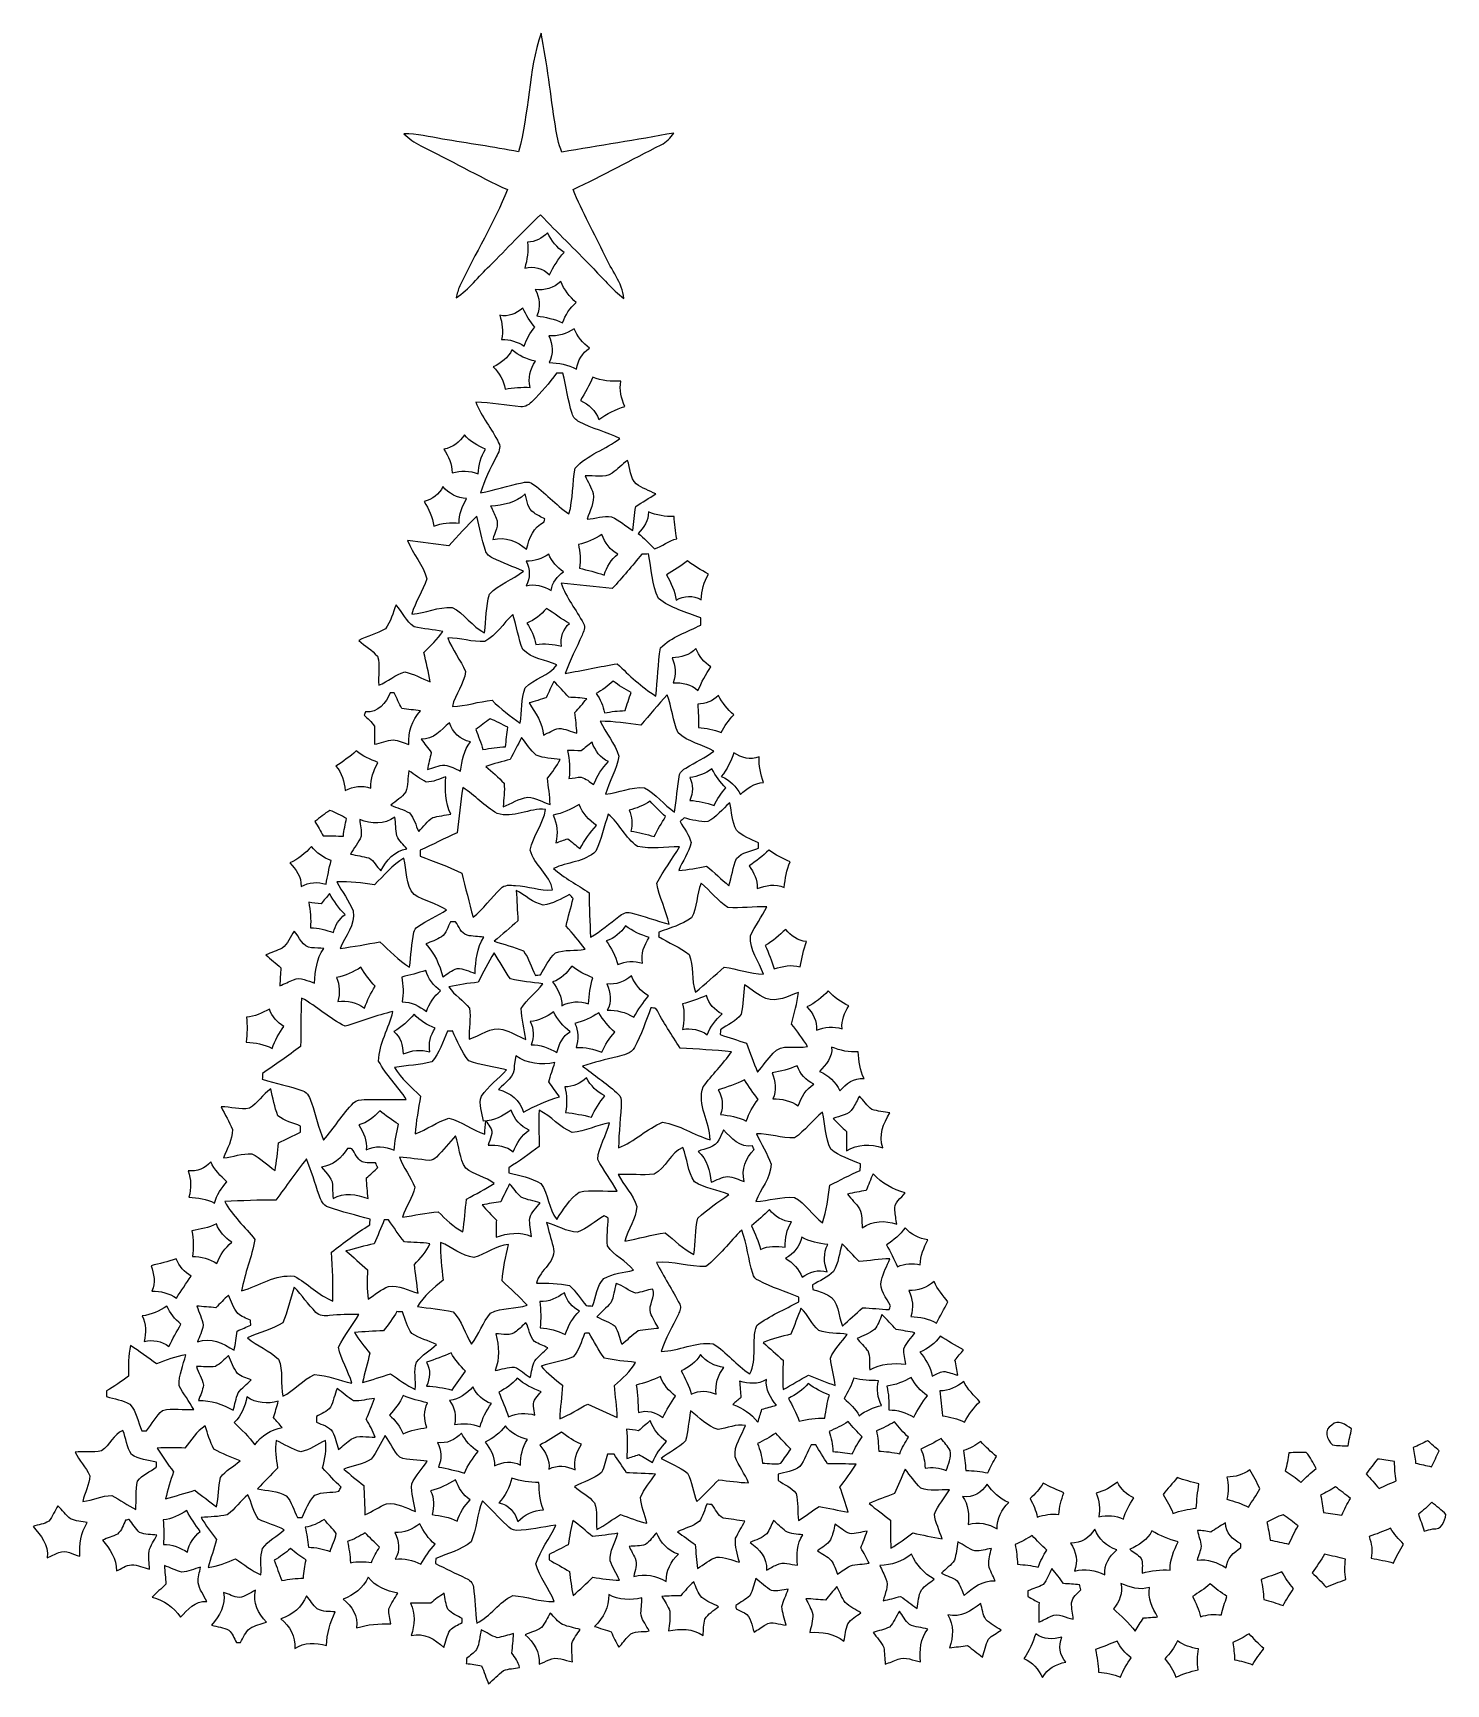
# Model space of a CAD drawing. Header units: centimetres. Extents: x -12.8 to 13.2, y -15.6 to 14.7.
import ezdxf

# ---------------------------------------------------------------- set-up
doc = ezdxf.new("R2010")
doc.units = ezdxf.units.CM
doc.header["$MEASUREMENT"] = 0
doc.layers.add('Layer 1', color=7, linetype='Continuous')

msp = doc.modelspace()

# ---------------------------------------------------------------- linework, layer by layer
at = {"layer": 'Layer 1', "color": 251}
for points, knots in [([(-3.85621, 12.50809), (-3.65725, 13.22282), (-3.68018, 13.98446), (-3.44205, 14.68826), (-3.44205, 14.68826), (-3.33058, 14.12381), (-3.2699, 13.5509), (-3.17959, 12.98293), (-3.17959, 12.98293), (-3.16301, 12.81783), (-3.12103, 12.65696), (-3.06176, 12.50244), (-3.06176, 12.50244), (-2.37737, 12.62451), (-1.6891, 12.72752), (-1.00542, 12.85381), (-1.00542, 12.85381), (-1.06927, 12.76738), (-1.14441, 12.68695), (-1.24178, 12.63862), (-1.24178, 12.63862), (-1.78153, 12.36733), (-2.31069, 12.07523), (-2.8575, 11.81735), (-2.8575, 11.81735), (-2.68993, 11.40107), (-2.46274, 11.01231), (-2.2733, 10.60591), (-2.2733, 10.60591), (-2.15794, 10.34309), (-1.94945, 10.11414), (-1.9237, 9.81816), (-1.9237, 9.81816), (-2.14348, 9.98679), (-2.32057, 10.20163), (-2.51389, 10.39777), (-2.51389, 10.39777), (-2.82152, 10.72127), (-3.14537, 11.02854), (-3.45334, 11.35204), (-3.45334, 11.35204), (-3.77649, 11.05359), (-4.07211, 10.72656), (-4.38503, 10.41753), (-4.38503, 10.41753), (-4.59034, 10.22244), (-4.76038, 9.98573), (-5.00168, 9.83192), (-5.00168, 9.83192), (-4.98299, 9.90529), (-4.96464, 9.97938), (-4.9343, 10.04887), (-4.9343, 10.04887), (-4.65138, 10.64189), (-4.30601, 11.20599), (-4.06012, 11.81629), (-4.06012, 11.81629), (-4.60058, 12.06359), (-5.11739, 12.36027), (-5.6515, 12.62098), (-5.6515, 12.62098), (-5.76756, 12.67354), (-5.86916, 12.75221), (-5.95912, 12.84111), (-5.95912, 12.84111), (-5.71959, 12.84499), (-5.4864, 12.78255), (-5.25145, 12.74445), (-5.25145, 12.74445), (-4.78649, 12.66472), (-4.31906, 12.59875), (-3.85621, 12.50809)], [0, 0, 0, 0, 0.05263158, 0.05263158, 0.05263158, 0.05263158, 0.10526316, 0.10526316, 0.10526316, 0.10526316, 0.15789474, 0.15789474, 0.15789474, 0.15789474, 0.21052632, 0.21052632, 0.21052632, 0.21052632, 0.26315789, 0.26315789, 0.26315789, 0.26315789, 0.31578947, 0.31578947, 0.31578947, 0.31578947, 0.36842105, 0.36842105, 0.36842105, 0.36842105, 0.42105263, 0.42105263, 0.42105263, 0.42105263, 0.47368421, 0.47368421, 0.47368421, 0.47368421, 0.52631579, 0.52631579, 0.52631579, 0.52631579, 0.57894737, 0.57894737, 0.57894737, 0.57894737, 0.63157895, 0.63157895, 0.63157895, 0.63157895, 0.68421053, 0.68421053, 0.68421053, 0.68421053, 0.73684211, 0.73684211, 0.73684211, 0.73684211, 0.78947368, 0.78947368, 0.78947368, 0.78947368, 0.84210526, 0.84210526, 0.84210526, 0.84210526, 0.89473684, 0.89473684, 0.89473684, 0.89473684, 1, 1, 1, 1]), ([(-3.69253, 10.85391), (-3.54859, 10.85356), (-3.42477, 10.92588), (-3.32317, 11.02289), (-3.32317, 11.02289), (-3.25296, 10.87931), (-3.1556, 10.75055), (-3.01943, 10.66341), (-3.01943, 10.66341), (-3.12843, 10.54171), (-3.21874, 10.40553), (-3.28577, 10.25596), (-3.28577, 10.25596), (-3.41489, 10.37696), (-3.5754, 10.41823), (-3.74403, 10.37661), (-3.74403, 10.37661), (-3.69852, 10.53148), (-3.66818, 10.69199), (-3.69253, 10.85391)], [0, 0, 0, 0, 0.16666667, 0.16666667, 0.16666667, 0.16666667, 0.33333333, 0.33333333, 0.33333333, 0.33333333, 0.5, 0.5, 0.5, 0.5, 0.66666667, 0.66666667, 0.66666667, 0.66666667, 1, 1, 1, 1]), ([(-3.55036, 9.98608), (-3.37644, 9.95821), (-3.21345, 10.01077), (-3.08293, 10.13107), (-3.08293, 10.13107), (-3.01978, 9.98114), (-2.92135, 9.85097), (-2.79929, 9.74407), (-2.79929, 9.74407), (-2.91359, 9.64389), (-3.00249, 9.519), (-3.04765, 9.37295), (-3.04765, 9.37295), (-3.19687, 9.44598), (-3.36056, 9.47526), (-3.52319, 9.4996), (-3.52319, 9.4996), (-3.44523, 9.66011), (-3.47133, 9.83192), (-3.55036, 9.98608)], [0, 0, 0, 0, 0.16666667, 0.16666667, 0.16666667, 0.16666667, 0.33333333, 0.33333333, 0.33333333, 0.33333333, 0.5, 0.5, 0.5, 0.5, 0.66666667, 0.66666667, 0.66666667, 0.66666667, 1, 1, 1, 1]), ([(-4.20053, 9.51089), (-4.04283, 9.47667), (-3.90172, 9.54052), (-3.78037, 9.64036), (-3.78037, 9.64036), (-3.71687, 9.51759), (-3.64808, 9.39659), (-3.55635, 9.29217), (-3.55635, 9.29217), (-3.6509, 9.19551), (-3.70452, 9.07203), (-3.75109, 8.94644), (-3.75109, 8.94644), (-3.87703, 9.023), (-4.01638, 9.07556), (-4.16595, 9.06886), (-4.16595, 9.06886), (-4.13667, 9.21773), (-4.15466, 9.36766), (-4.20053, 9.51089)], [0, 0, 0, 0, 0.16666667, 0.16666667, 0.16666667, 0.16666667, 0.33333333, 0.33333333, 0.33333333, 0.33333333, 0.5, 0.5, 0.5, 0.5, 0.66666667, 0.66666667, 0.66666667, 0.66666667, 1, 1, 1, 1]), ([(-3.30129, 9.1373), (-3.13231, 9.11613), (-2.97568, 9.17434), (-2.83633, 9.26536), (-2.83633, 9.26536), (-2.77813, 9.12142), (-2.67899, 9.00218), (-2.55552, 8.90905), (-2.55552, 8.90905), (-2.68393, 8.81486), (-2.77142, 8.68645), (-2.79541, 8.52523), (-2.79541, 8.52523), (-2.94781, 8.61342), (-3.12279, 8.63247), (-3.2953, 8.6427), (-3.2953, 8.6427), (-3.20887, 8.80251), (-3.22474, 8.97749), (-3.30129, 9.1373)], [0, 0, 0, 0, 0.16666667, 0.16666667, 0.16666667, 0.16666667, 0.33333333, 0.33333333, 0.33333333, 0.33333333, 0.5, 0.5, 0.5, 0.5, 0.66666667, 0.66666667, 0.66666667, 0.66666667, 1, 1, 1, 1]), ([(-4.32259, 8.56368), (-4.17724, 8.63177), (-4.05024, 8.73196), (-3.97686, 8.87765), (-3.97686, 8.87765), (-3.85445, 8.76935), (-3.70628, 8.70373), (-3.54612, 8.66987), (-3.54612, 8.66987), (-3.63961, 8.52593), (-3.69111, 8.35907), (-3.64278, 8.18868), (-3.64278, 8.18868), (-3.79695, 8.19291), (-3.95252, 8.18903), (-4.10386, 8.15763), (-4.10386, 8.15763), (-4.12397, 8.31921), (-4.21111, 8.45256), (-4.32259, 8.56368)], [0, 0, 0, 0, 0.16666667, 0.16666667, 0.16666667, 0.16666667, 0.33333333, 0.33333333, 0.33333333, 0.33333333, 0.5, 0.5, 0.5, 0.5, 0.66666667, 0.66666667, 0.66666667, 0.66666667, 1, 1, 1, 1]), ([(-3.59869, 7.9375), (-3.44099, 8.09801), (-3.29353, 8.26946), (-3.15877, 8.45009), (-3.15877, 8.45009), (-3.12984, 8.45009), (-3.07164, 8.45044), (-3.04271, 8.45079), (-3.04271, 8.45079), (-2.97744, 8.20491), (-2.95134, 7.94985), (-2.87373, 7.70714), (-2.87373, 7.70714), (-2.85715, 7.63976), (-2.8067, 7.58825), (-2.74567, 7.55862), (-2.74567, 7.55862), (-2.50684, 7.43056), (-2.23908, 7.37235), (-1.99602, 7.25346), (-1.99602, 7.25346), (-2.25848, 7.05309), (-2.59256, 6.95431), (-2.81905, 6.70842), (-2.81905, 6.70842), (-2.87267, 6.43079), (-2.85256, 6.1401), (-2.93194, 5.8674), (-2.93194, 5.8674), (-3.17818, 6.03462), (-3.37291, 6.2671), (-3.6195, 6.43361), (-3.6195, 6.43361), (-3.67136, 6.46747), (-3.73521, 6.44878), (-3.7913, 6.44031), (-3.7913, 6.44031), (-4.04671, 6.38634), (-4.29578, 6.30626), (-4.55119, 6.25369), (-4.55119, 6.25369), (-4.48239, 6.48476), (-4.37691, 6.70242), (-4.26403, 6.9148), (-4.26403, 6.9148), (-4.22416, 6.99347), (-4.1723, 7.08554), (-4.22169, 7.17268), (-4.22169, 7.17268), (-4.34199, 7.43197), (-4.54237, 7.64787), (-4.63762, 7.91986), (-4.63762, 7.91986), (-4.36139, 7.90787), (-4.08834, 7.85918), (-3.81318, 7.83308), (-3.81318, 7.83308), (-3.72639, 7.81967), (-3.65795, 7.88388), (-3.59869, 7.9375)], [0, 0, 0, 0, 0.0625, 0.0625, 0.0625, 0.0625, 0.125, 0.125, 0.125, 0.125, 0.1875, 0.1875, 0.1875, 0.1875, 0.25, 0.25, 0.25, 0.25, 0.3125, 0.3125, 0.3125, 0.3125, 0.375, 0.375, 0.375, 0.375, 0.4375, 0.4375, 0.4375, 0.4375, 0.5, 0.5, 0.5, 0.5, 0.5625, 0.5625, 0.5625, 0.5625, 0.625, 0.625, 0.625, 0.625, 0.6875, 0.6875, 0.6875, 0.6875, 0.75, 0.75, 0.75, 0.75, 0.8125, 0.8125, 0.8125, 0.8125, 0.875, 0.875, 0.875, 0.875, 1, 1, 1, 1]), ([(-2.49379, 8.37459), (-2.33045, 8.30439), (-2.15477, 8.2991), (-1.98014, 8.30404), (-1.98014, 8.30404), (-2.00872, 8.14246), (-1.98085, 7.98583), (-1.905, 7.84119), (-1.905, 7.84119), (-2.07539, 7.78263), (-2.24014, 7.7089), (-2.38372, 7.59848), (-2.38372, 7.59848), (-2.43769, 7.7657), (-2.57281, 7.86941), (-2.71992, 7.95091), (-2.71992, 7.95091), (-2.6356, 8.08708), (-2.56117, 8.22925), (-2.49379, 8.37459)], [0, 0, 0, 0, 0.16666667, 0.16666667, 0.16666667, 0.16666667, 0.33333333, 0.33333333, 0.33333333, 0.33333333, 0.5, 0.5, 0.5, 0.5, 0.66666667, 0.66666667, 0.66666667, 0.66666667, 1, 1, 1, 1]), ([(-5.22429, 7.05556), (-5.06377, 7.08695), (-4.93713, 7.18291), (-4.84999, 7.31661), (-4.84999, 7.31661), (-4.74451, 7.19667), (-4.60657, 7.11906), (-4.46052, 7.05626), (-4.46052, 7.05626), (-4.54484, 6.91797), (-4.59669, 6.76381), (-4.59423, 6.60047), (-4.59423, 6.60047), (-4.74874, 6.66433), (-4.91561, 6.66609), (-5.07541, 6.62058), (-5.07541, 6.62058), (-5.07083, 6.78039), (-5.14068, 6.92362), (-5.22429, 7.05556)], [0, 0, 0, 0, 0.16666667, 0.16666667, 0.16666667, 0.16666667, 0.33333333, 0.33333333, 0.33333333, 0.33333333, 0.5, 0.5, 0.5, 0.5, 0.66666667, 0.66666667, 0.66666667, 0.66666667, 1, 1, 1, 1]), ([(-2.13924, 6.61811), (-2.04011, 6.68796), (-1.95545, 6.77616), (-1.85949, 6.85024), (-1.85949, 6.85024), (-1.80869, 6.71195), (-1.81116, 6.53027), (-1.69757, 6.4195), (-1.69757, 6.4195), (-1.58856, 6.34048), (-1.45838, 6.29779), (-1.3395, 6.23499), (-1.3395, 6.23499), (-1.4605, 6.15668), (-1.58397, 6.08154), (-1.70709, 6.00639), (-1.70709, 6.00639), (-1.72755, 5.85999), (-1.74449, 5.71324), (-1.76248, 5.56648), (-1.76248, 5.56648), (-1.89371, 5.64586), (-2.00731, 5.75522), (-2.14948, 5.81448), (-2.14948, 5.81448), (-2.29799, 5.84271), (-2.44863, 5.78097), (-2.59644, 5.77356), (-2.59644, 5.77356), (-2.54635, 5.92561), (-2.4638, 6.07448), (-2.48779, 6.24064), (-2.48779, 6.24064), (-2.52342, 6.35388), (-2.58551, 6.45724), (-2.63313, 6.56519), (-2.63313, 6.56519), (-2.47438, 6.58001), (-2.28036, 6.51228), (-2.13924, 6.61811)], [0, 0, 0, 0, 0.09090909, 0.09090909, 0.09090909, 0.09090909, 0.18181818, 0.18181818, 0.18181818, 0.18181818, 0.27272727, 0.27272727, 0.27272727, 0.27272727, 0.36363636, 0.36363636, 0.36363636, 0.36363636, 0.45454545, 0.45454545, 0.45454545, 0.45454545, 0.54545455, 0.54545455, 0.54545455, 0.54545455, 0.63636364, 0.63636364, 0.63636364, 0.63636364, 0.72727273, 0.72727273, 0.72727273, 0.72727273, 0.81818182, 0.81818182, 0.81818182, 0.81818182, 1, 1, 1, 1]), ([(-5.24404, 6.37011), (-5.13186, 6.24029), (-4.98122, 6.15915), (-4.80836, 6.14892), (-4.80836, 6.14892), (-4.89021, 6.01098), (-4.95124, 5.85999), (-4.94348, 5.69666), (-4.94348, 5.69666), (-5.10258, 5.71676), (-5.26274, 5.70124), (-5.41232, 5.64233), (-5.41232, 5.64233), (-5.42396, 5.80919), (-5.50792, 5.95489), (-5.58976, 6.09671), (-5.58976, 6.09671), (-5.43701, 6.13163), (-5.31107, 6.22617), (-5.24404, 6.37011)], [0, 0, 0, 0, 0.16666667, 0.16666667, 0.16666667, 0.16666667, 0.33333333, 0.33333333, 0.33333333, 0.33333333, 0.5, 0.5, 0.5, 0.5, 0.66666667, 0.66666667, 0.66666667, 0.66666667, 1, 1, 1, 1]), ([(-4.36809, 6.01133), (-4.13667, 6.02827), (-3.90807, 6.0646), (-3.7338, 6.2357), (-3.7338, 6.2357), (-3.69711, 6.1147), (-3.69182, 5.95912), (-3.57223, 5.8861), (-3.57223, 5.8861), (-3.51049, 5.84482), (-3.44276, 5.81343), (-3.37644, 5.77991), (-3.37644, 5.77991), (-3.3782, 5.76545), (-3.38173, 5.73687), (-3.38349, 5.72276), (-3.38349, 5.72276), (-3.58528, 5.62398), (-3.65936, 5.42678), (-3.70805, 5.22358), (-3.70805, 5.22358), (-3.88549, 5.36046), (-4.0954, 5.45959), (-4.32823, 5.39644), (-4.32823, 5.39644), (-4.30107, 5.5245), (-4.20405, 5.65891), (-4.26579, 5.79014), (-4.26579, 5.79014), (-4.29754, 5.86493), (-4.33458, 5.9376), (-4.36809, 6.01133)], [0, 0, 0, 0, 0.11111111, 0.11111111, 0.11111111, 0.11111111, 0.22222222, 0.22222222, 0.22222222, 0.22222222, 0.33333333, 0.33333333, 0.33333333, 0.33333333, 0.44444444, 0.44444444, 0.44444444, 0.44444444, 0.55555556, 0.55555556, 0.55555556, 0.55555556, 0.66666667, 0.66666667, 0.66666667, 0.66666667, 0.77777778, 0.77777778, 0.77777778, 0.77777778, 1, 1, 1, 1]), ([(-5.1375, 5.28108), (-4.96605, 5.46347), (-4.80095, 5.65115), (-4.62315, 5.82718), (-4.62315, 5.82718), (-4.56565, 5.61904), (-4.53672, 5.40279), (-4.4644, 5.19853), (-4.4644, 5.19853), (-4.44571, 5.13115), (-4.38785, 5.0867), (-4.32682, 5.05848), (-4.32682, 5.05848), (-4.14443, 4.96888), (-3.95358, 4.89938), (-3.76767, 4.81718), (-3.76767, 4.81718), (-3.96311, 4.65878), (-4.22028, 4.58364), (-4.39208, 4.39773), (-4.39208, 4.39773), (-4.44994, 4.16878), (-4.45311, 3.92571), (-4.47887, 3.68935), (-4.47887, 3.68935), (-4.71241, 3.79942), (-4.84505, 4.04566), (-5.07612, 4.15466), (-5.07612, 4.15466), (-5.32694, 4.16525), (-5.56295, 4.04707), (-5.81131, 4.03013), (-5.81131, 4.03013), (-5.75522, 4.25909), (-5.60987, 4.45347), (-5.53791, 4.67607), (-5.53791, 4.67607), (-5.60246, 4.93113), (-5.80002, 5.13362), (-5.89174, 5.38021), (-5.89174, 5.38021), (-5.63986, 5.35234), (-5.38833, 5.31954), (-5.1375, 5.28108)], [0, 0, 0, 0, 0.08333333, 0.08333333, 0.08333333, 0.08333333, 0.16666667, 0.16666667, 0.16666667, 0.16666667, 0.25, 0.25, 0.25, 0.25, 0.33333333, 0.33333333, 0.33333333, 0.33333333, 0.41666667, 0.41666667, 0.41666667, 0.41666667, 0.5, 0.5, 0.5, 0.5, 0.58333333, 0.58333333, 0.58333333, 0.58333333, 0.66666667, 0.66666667, 0.66666667, 0.66666667, 0.75, 0.75, 0.75, 0.75, 0.83333333, 0.83333333, 0.83333333, 0.83333333, 1, 1, 1, 1]), ([(-1.4732, 5.90515), (-1.32468, 5.842), (-1.16558, 5.81201), (-1.00401, 5.8226), (-1.00401, 5.8226), (-0.99483, 5.68572), (-0.98213, 5.54884), (-0.95462, 5.41408), (-0.95462, 5.41408), (-1.10419, 5.37916), (-1.22167, 5.27438), (-1.36419, 5.22605), (-1.36419, 5.22605), (-1.45803, 5.32624), (-1.55187, 5.42713), (-1.66335, 5.50827), (-1.66335, 5.50827), (-1.55504, 5.61516), (-1.47285, 5.74816), (-1.4732, 5.90515)], [0, 0, 0, 0, 0.16666667, 0.16666667, 0.16666667, 0.16666667, 0.33333333, 0.33333333, 0.33333333, 0.33333333, 0.5, 0.5, 0.5, 0.5, 0.66666667, 0.66666667, 0.66666667, 0.66666667, 1, 1, 1, 1]), ([(-2.75943, 5.30966), (-2.60315, 5.33682), (-2.46309, 5.40949), (-2.32869, 5.48993), (-2.32869, 5.48993), (-2.27048, 5.33964), (-2.17946, 5.20347), (-2.03235, 5.12798), (-2.03235, 5.12798), (-2.16147, 5.03379), (-2.23767, 4.89726), (-2.28882, 4.74768), (-2.28882, 4.74768), (-2.43628, 4.79919), (-2.58833, 4.83588), (-2.73932, 4.87362), (-2.73932, 4.87362), (-2.71568, 5.01897), (-2.72874, 5.16608), (-2.75943, 5.30966)], [0, 0, 0, 0, 0.16666667, 0.16666667, 0.16666667, 0.16666667, 0.33333333, 0.33333333, 0.33333333, 0.33333333, 0.5, 0.5, 0.5, 0.5, 0.66666667, 0.66666667, 0.66666667, 0.66666667, 1, 1, 1, 1]), ([(-3.71793, 5.00274), (-3.56835, 4.99886), (-3.429, 5.05072), (-3.30306, 5.12692), (-3.30306, 5.12692), (-3.24556, 4.99533), (-3.14643, 4.89091), (-3.03177, 4.80695), (-3.03177, 4.80695), (-3.14925, 4.72511), (-3.23638, 4.61186), (-3.26037, 4.46476), (-3.26037, 4.46476), (-3.40148, 4.54343), (-3.55776, 4.59705), (-3.71898, 4.54625), (-3.71898, 4.54625), (-3.6389, 4.693), (-3.6389, 4.85563), (-3.71793, 5.00274)], [0, 0, 0, 0, 0.16666667, 0.16666667, 0.16666667, 0.16666667, 0.33333333, 0.33333333, 0.33333333, 0.33333333, 0.5, 0.5, 0.5, 0.5, 0.66666667, 0.66666667, 0.66666667, 0.66666667, 1, 1, 1, 1]), ([(-1.59738, 5.12798), (-1.55646, 5.12974), (-1.51518, 5.13151), (-1.47391, 5.13327), (-1.47391, 5.13327), (-1.41429, 4.86269), (-1.41111, 4.56847), (-1.29223, 4.31518), (-1.29223, 4.31518), (-1.06574, 4.13949), (-0.77999, 4.06435), (-0.51541, 3.96099), (-0.51541, 3.96099), (-0.51435, 3.91724), (-0.51294, 3.87315), (-0.51153, 3.8294), (-0.51153, 3.8294), (-0.76412, 3.70452), (-1.04951, 3.61315), (-1.25095, 3.4103), (-1.25095, 3.4103), (-1.30387, 3.12244), (-1.30034, 2.81975), (-1.34091, 2.52765), (-1.34091, 2.52765), (-1.60161, 2.6924), (-1.82668, 2.90477), (-2.04541, 3.11997), (-2.04541, 3.11997), (-2.36432, 3.06776), (-2.68005, 2.99791), (-2.99861, 2.94358), (-2.99861, 2.94358), (-2.91606, 3.18488), (-2.79506, 3.4103), (-2.69064, 3.64243), (-2.69064, 3.64243), (-2.66488, 3.71052), (-2.62326, 3.78954), (-2.66665, 3.85974), (-2.66665, 3.85974), (-2.79894, 4.1088), (-2.98521, 4.33105), (-3.07658, 4.60058), (-3.07658, 4.60058), (-2.76401, 4.56565), (-2.45145, 4.53214), (-2.13854, 4.49933), (-2.13854, 4.49933), (-1.95121, 4.70253), (-1.772, 4.91349), (-1.59738, 5.12798)], [0, 0, 0, 0, 0.07142857, 0.07142857, 0.07142857, 0.07142857, 0.14285714, 0.14285714, 0.14285714, 0.14285714, 0.21428571, 0.21428571, 0.21428571, 0.21428571, 0.28571429, 0.28571429, 0.28571429, 0.28571429, 0.35714286, 0.35714286, 0.35714286, 0.35714286, 0.42857143, 0.42857143, 0.42857143, 0.42857143, 0.5, 0.5, 0.5, 0.5, 0.57142857, 0.57142857, 0.57142857, 0.57142857, 0.64285714, 0.64285714, 0.64285714, 0.64285714, 0.71428571, 0.71428571, 0.71428571, 0.71428571, 0.78571429, 0.78571429, 0.78571429, 0.78571429, 0.85714286, 0.85714286, 0.85714286, 0.85714286, 1, 1, 1, 1]), ([(-1.14159, 4.74804), (-1.01141, 4.82917), (-0.88159, 4.91137), (-0.75953, 5.00486), (-0.75953, 5.00486), (-0.63782, 4.91561), (-0.50765, 4.83976), (-0.37536, 4.76603), (-0.37536, 4.76603), (-0.45791, 4.62104), (-0.502, 4.46087), (-0.50765, 4.29436), (-0.50765, 4.29436), (-0.65476, 4.38221), (-0.8195, 4.37303), (-0.96414, 4.2866), (-0.96414, 4.2866), (-0.98919, 4.45206), (-1.05904, 4.6041), (-1.14159, 4.74804)], [0, 0, 0, 0, 0.16666667, 0.16666667, 0.16666667, 0.16666667, 0.33333333, 0.33333333, 0.33333333, 0.33333333, 0.5, 0.5, 0.5, 0.5, 0.66666667, 0.66666667, 0.66666667, 0.66666667, 1, 1, 1, 1]), ([(-6.1027, 4.20335), (-5.98981, 4.0707), (-5.91467, 3.90102), (-5.7725, 3.79695), (-5.7725, 3.79695), (-5.59964, 3.75673), (-5.41973, 3.74544), (-5.2451, 3.71157), (-5.2451, 3.71157), (-5.34705, 3.57188), (-5.46806, 3.4477), (-5.59118, 3.32669), (-5.59118, 3.32669), (-5.55131, 3.14889), (-5.50792, 2.97109), (-5.47617, 2.79118), (-5.47617, 2.79118), (-5.63351, 2.84692), (-5.77956, 2.93934), (-5.94431, 2.97039), (-5.94431, 2.97039), (-6.11505, 2.92206), (-6.25334, 2.79506), (-6.41668, 2.72486), (-6.41668, 2.72486), (-6.44313, 2.89948), (-6.38387, 3.08928), (-6.44454, 3.25861), (-6.44454, 3.25861), (-6.54473, 3.36903), (-6.67385, 3.44911), (-6.7885, 3.54365), (-6.7885, 3.54365), (-6.63258, 3.63255), (-6.45125, 3.66712), (-6.29885, 3.76167), (-6.29885, 3.76167), (-6.19478, 3.88691), (-6.16479, 4.05589), (-6.1027, 4.20335)], [0, 0, 0, 0, 0.09090909, 0.09090909, 0.09090909, 0.09090909, 0.18181818, 0.18181818, 0.18181818, 0.18181818, 0.27272727, 0.27272727, 0.27272727, 0.27272727, 0.36363636, 0.36363636, 0.36363636, 0.36363636, 0.45454545, 0.45454545, 0.45454545, 0.45454545, 0.54545455, 0.54545455, 0.54545455, 0.54545455, 0.63636364, 0.63636364, 0.63636364, 0.63636364, 0.72727273, 0.72727273, 0.72727273, 0.72727273, 0.81818182, 0.81818182, 0.81818182, 0.81818182, 1, 1, 1, 1]), ([(-4.47534, 3.52919), (-4.26085, 3.63714), (-4.13808, 3.86362), (-3.96381, 4.02061), (-3.96381, 4.02061), (-3.88796, 3.81106), (-3.86151, 3.58493), (-3.77966, 3.37855), (-3.77966, 3.37855), (-3.61244, 3.21628), (-3.36268, 3.19087), (-3.15454, 3.10268), (-3.15454, 3.10268), (-3.29177, 2.89207), (-3.57011, 2.85891), (-3.73309, 2.67794), (-3.73309, 2.67794), (-3.81106, 2.47333), (-3.78848, 2.24508), (-3.82729, 2.03059), (-3.82729, 2.03059), (-4.01108, 2.15512), (-4.18289, 2.29694), (-4.34305, 2.44969), (-4.34305, 2.44969), (-4.58788, 2.42958), (-4.82459, 2.34103), (-5.07012, 2.33786), (-5.07012, 2.33786), (-5.02003, 2.56152), (-4.85352, 2.74638), (-4.82706, 2.97533), (-4.82706, 2.97533), (-4.91913, 3.18946), (-5.0733, 3.37291), (-5.15514, 3.59304), (-5.15514, 3.59304), (-4.92619, 3.59869), (-4.70323, 3.51014), (-4.47534, 3.52919)], [0, 0, 0, 0, 0.09090909, 0.09090909, 0.09090909, 0.09090909, 0.18181818, 0.18181818, 0.18181818, 0.18181818, 0.27272727, 0.27272727, 0.27272727, 0.27272727, 0.36363636, 0.36363636, 0.36363636, 0.36363636, 0.45454545, 0.45454545, 0.45454545, 0.45454545, 0.54545455, 0.54545455, 0.54545455, 0.54545455, 0.63636364, 0.63636364, 0.63636364, 0.63636364, 0.72727273, 0.72727273, 0.72727273, 0.72727273, 0.81818182, 0.81818182, 0.81818182, 0.81818182, 1, 1, 1, 1]), ([(-3.70664, 3.86539), (-3.56164, 3.92007), (-3.44488, 4.01567), (-3.34539, 4.13103), (-3.34539, 4.13103), (-3.19969, 4.04954), (-3.07446, 3.93382), (-2.92171, 3.86115), (-2.92171, 3.86115), (-3.03953, 3.75285), (-3.09174, 3.60362), (-3.06776, 3.44487), (-3.06776, 3.44487), (-3.22121, 3.48156), (-3.37961, 3.49215), (-3.5366, 3.47451), (-3.5366, 3.47451), (-3.56729, 3.61527), (-3.62162, 3.74932), (-3.70664, 3.86539)], [0, 0, 0, 0, 0.16666667, 0.16666667, 0.16666667, 0.16666667, 0.33333333, 0.33333333, 0.33333333, 0.33333333, 0.5, 0.5, 0.5, 0.5, 0.66666667, 0.66666667, 0.66666667, 0.66666667, 1, 1, 1, 1]), ([(-1.03928, 3.22862), (-0.87771, 3.23321), (-0.71861, 3.2766), (-0.60537, 3.39901), (-0.60537, 3.39901), (-0.54434, 3.26425), (-0.45544, 3.14396), (-0.32844, 3.06388), (-0.32844, 3.06388), (-0.42192, 2.927), (-0.49918, 2.7813), (-0.5655, 2.62961), (-0.5655, 2.62961), (-0.69003, 2.74779), (-0.85372, 2.77707), (-1.01882, 2.77107), (-1.01882, 2.77107), (-0.96802, 2.92347), (-0.97543, 3.08081), (-1.03928, 3.22862)], [0, 0, 0, 0, 0.16666667, 0.16666667, 0.16666667, 0.16666667, 0.33333333, 0.33333333, 0.33333333, 0.33333333, 0.5, 0.5, 0.5, 0.5, 0.66666667, 0.66666667, 0.66666667, 0.66666667, 1, 1, 1, 1]), ([(-3.20922, 2.79682), (-3.11432, 2.70334), (-3.02719, 2.60315), (-2.93688, 2.50472), (-2.93688, 2.50472), (-2.82646, 2.50049), (-2.71604, 2.49484), (-2.60632, 2.47721), (-2.60632, 2.47721), (-2.67547, 2.39077), (-2.74708, 2.30611), (-2.82152, 2.22426), (-2.82152, 2.22426), (-2.80988, 2.09868), (-2.79294, 1.97238), (-2.78659, 1.84573), (-2.78659, 1.84573), (-2.89631, 1.87572), (-3.00214, 1.92864), (-3.11714, 1.93499), (-3.11714, 1.93499), (-3.2191, 1.91241), (-3.30764, 1.85244), (-3.40148, 1.80904), (-3.40148, 1.80904), (-3.4103, 2.03764), (-3.5493, 2.21615), (-3.6636, 2.40101), (-3.6636, 2.40101), (-3.58458, 2.42464), (-3.42583, 2.47262), (-3.3468, 2.49661), (-3.3468, 2.49661), (-3.30412, 2.59821), (-3.25861, 2.6984), (-3.20922, 2.79682)], [0, 0, 0, 0, 0.1, 0.1, 0.1, 0.1, 0.2, 0.2, 0.2, 0.2, 0.3, 0.3, 0.3, 0.3, 0.4, 0.4, 0.4, 0.4, 0.5, 0.5, 0.5, 0.5, 0.6, 0.6, 0.6, 0.6, 0.7, 0.7, 0.7, 0.7, 0.8, 0.8, 0.8, 0.8, 1, 1, 1, 1]), ([(-2.43417, 2.57669), (-2.32022, 2.63701), (-2.21403, 2.71145), (-2.12266, 2.80317), (-2.12266, 2.80317), (-2.01895, 2.72239), (-1.90888, 2.64936), (-1.78823, 2.59574), (-1.78823, 2.59574), (-1.82986, 2.48497), (-1.86902, 2.37384), (-1.90218, 2.25989), (-1.90218, 2.25989), (-2.02953, 2.25848), (-2.15583, 2.24296), (-2.28, 2.21721), (-2.28, 2.21721), (-2.30082, 2.34844), (-2.35761, 2.46944), (-2.43417, 2.57669)], [0, 0, 0, 0, 0.16666667, 0.16666667, 0.16666667, 0.16666667, 0.33333333, 0.33333333, 0.33333333, 0.33333333, 0.5, 0.5, 0.5, 0.5, 0.66666667, 0.66666667, 0.66666667, 0.66666667, 1, 1, 1, 1]), ([(-6.21206, 2.58868), (-6.19337, 2.58763), (-6.15597, 2.58551), (-6.13728, 2.58445), (-6.13728, 2.58445), (-6.09141, 2.48849), (-6.04449, 2.39289), (-5.99652, 2.29729), (-5.99652, 2.29729), (-5.88328, 2.28459), (-5.76968, 2.27224), (-5.65644, 2.25496), (-5.65644, 2.25496), (-5.8106, 2.08351), (-5.88433, 1.86972), (-5.86705, 1.63654), (-5.86705, 1.63654), (-5.9623, 1.66864), (-6.05437, 1.71803), (-6.15562, 1.72508), (-6.15562, 1.72508), (-6.27345, 1.71803), (-6.38387, 1.66723), (-6.49781, 1.64218), (-6.49781, 1.64218), (-6.4964, 1.75331), (-6.49146, 1.86655), (-6.50099, 1.97697), (-6.50099, 1.97697), (-6.54897, 2.05634), (-6.62376, 2.11349), (-6.68937, 2.17734), (-6.68937, 2.17734), (-6.68302, 2.19216), (-6.66997, 2.22179), (-6.66362, 2.23661), (-6.66362, 2.23661), (-6.42832, 2.22074), (-6.2865, 2.39571), (-6.21206, 2.58868)], [0, 0, 0, 0, 0.09090909, 0.09090909, 0.09090909, 0.09090909, 0.18181818, 0.18181818, 0.18181818, 0.18181818, 0.27272727, 0.27272727, 0.27272727, 0.27272727, 0.36363636, 0.36363636, 0.36363636, 0.36363636, 0.45454545, 0.45454545, 0.45454545, 0.45454545, 0.54545455, 0.54545455, 0.54545455, 0.54545455, 0.63636364, 0.63636364, 0.63636364, 0.63636364, 0.72727273, 0.72727273, 0.72727273, 0.72727273, 0.81818182, 0.81818182, 0.81818182, 0.81818182, 1, 1, 1, 1]), ([(-1.61114, 1.99425), (-1.45274, 2.18052), (-1.29822, 2.36996), (-1.13136, 2.54847), (-1.13136, 2.54847), (-1.04669, 2.32269), (-1.02799, 2.0768), (-0.92957, 1.85596), (-0.92957, 1.85596), (-0.75106, 1.67922), (-0.48472, 1.63901), (-0.27164, 1.51659), (-0.27164, 1.51659), (-0.43427, 1.39947), (-0.61278, 1.30669), (-0.78669, 1.20791), (-0.78669, 1.20791), (-0.83397, 1.17828), (-0.89041, 1.14618), (-0.90311, 1.08691), (-0.90311, 1.08691), (-0.94298, 0.85831), (-0.95991, 0.62583), (-0.99483, 0.39617), (-0.99483, 0.39617), (-1.19063, 0.53199), (-1.33668, 0.73554), (-1.54799, 0.84702), (-1.54799, 0.84702), (-1.78858, 0.8696), (-2.02318, 0.75036), (-2.25989, 0.72531), (-2.25989, 0.72531), (-2.19886, 0.96626), (-2.04964, 1.18039), (-2.01577, 1.42734), (-2.01577, 1.42734), (-2.09374, 1.657), (-2.25072, 1.85208), (-2.35938, 2.06728), (-2.35938, 2.06728), (-2.10855, 2.05987), (-1.85914, 2.03165), (-1.61114, 1.99425)], [0, 0, 0, 0, 0.08333333, 0.08333333, 0.08333333, 0.08333333, 0.16666667, 0.16666667, 0.16666667, 0.16666667, 0.25, 0.25, 0.25, 0.25, 0.33333333, 0.33333333, 0.33333333, 0.33333333, 0.41666667, 0.41666667, 0.41666667, 0.41666667, 0.5, 0.5, 0.5, 0.5, 0.58333333, 0.58333333, 0.58333333, 0.58333333, 0.66666667, 0.66666667, 0.66666667, 0.66666667, 0.75, 0.75, 0.75, 0.75, 0.83333333, 0.83333333, 0.83333333, 0.83333333, 1, 1, 1, 1]), ([(-0.57009, 2.37878), (-0.42827, 2.38725), (-0.29069, 2.43064), (-0.19085, 2.53612), (-0.19085, 2.53612), (-0.11889, 2.40206), (-0.02258, 2.28459), (0.08925, 2.18158), (0.08925, 2.18158), (-0.00176, 2.08527), (-0.07902, 1.97732), (-0.14041, 1.85984), (-0.14041, 1.85984), (-0.27376, 1.91347), (-0.41451, 1.94416), (-0.55774, 1.95086), (-0.55774, 1.95086), (-0.55457, 2.09374), (-0.55668, 2.23661), (-0.57009, 2.37878)], [0, 0, 0, 0, 0.16666667, 0.16666667, 0.16666667, 0.16666667, 0.33333333, 0.33333333, 0.33333333, 0.33333333, 0.5, 0.5, 0.5, 0.5, 0.66666667, 0.66666667, 0.66666667, 0.66666667, 1, 1, 1, 1]), ([(-5.64127, 1.73461), (-5.41549, 1.73461), (-5.27614, 1.90218), (-5.1248, 2.038), (-5.1248, 2.038), (-5.0613, 1.86161), (-4.93254, 1.72614), (-4.73992, 1.68875), (-4.73992, 1.68875), (-4.86093, 1.53388), (-4.89903, 1.34232), (-4.91878, 1.15076), (-4.91878, 1.15076), (-5.01474, 1.18957), (-5.10646, 1.24425), (-5.20912, 1.26259), (-5.20912, 1.26259), (-5.32024, 1.25977), (-5.4229, 1.20791), (-5.52838, 1.17793), (-5.52838, 1.17793), (-5.50721, 1.2827), (-5.48287, 1.38677), (-5.45712, 1.49049), (-5.45712, 1.49049), (-5.51886, 1.57198), (-5.58236, 1.65171), (-5.64127, 1.73461)], [0, 0, 0, 0, 0.125, 0.125, 0.125, 0.125, 0.25, 0.25, 0.25, 0.25, 0.375, 0.375, 0.375, 0.375, 0.5, 0.5, 0.5, 0.5, 0.625, 0.625, 0.625, 0.625, 0.75, 0.75, 0.75, 0.75, 1, 1, 1, 1]), ([(-4.6422, 1.91276), (-4.55119, 1.97379), (-4.47005, 2.04823), (-4.37903, 2.10891), (-4.37903, 2.10891), (-4.26367, 2.07222), (-4.16207, 2.00378), (-4.05165, 1.95404), (-4.05165, 1.95404), (-4.0707, 1.83586), (-4.0834, 1.71662), (-4.09469, 1.59667), (-4.09469, 1.59667), (-4.23474, 1.59279), (-4.37303, 1.57409), (-4.50991, 1.54552), (-4.50991, 1.54552), (-4.54589, 1.67111), (-4.59281, 1.79211), (-4.6422, 1.91276)], [0, 0, 0, 0, 0.16666667, 0.16666667, 0.16666667, 0.16666667, 0.33333333, 0.33333333, 0.33333333, 0.33333333, 0.5, 0.5, 0.5, 0.5, 0.66666667, 0.66666667, 0.66666667, 0.66666667, 1, 1, 1, 1]), ([(-7.20725, 1.23896), (-7.07425, 1.32186), (-6.9529, 1.42064), (-6.8326, 1.52012), (-6.8326, 1.52012), (-6.71795, 1.41958), (-6.57366, 1.36913), (-6.43537, 1.31057), (-6.43537, 1.31057), (-6.51087, 1.16452), (-6.57684, 1.01071), (-6.56661, 0.84067), (-6.56661, 0.84067), (-6.7243, 0.89606), (-6.88869, 0.87171), (-7.03404, 0.7941), (-7.03404, 0.7941), (-7.06049, 0.95426), (-7.09013, 1.11795), (-7.20725, 1.23896)], [0, 0, 0, 0, 0.16666667, 0.16666667, 0.16666667, 0.16666667, 0.33333333, 0.33333333, 0.33333333, 0.33333333, 0.5, 0.5, 0.5, 0.5, 0.66666667, 0.66666667, 0.66666667, 0.66666667, 1, 1, 1, 1]), ([(-4.00861, 1.36454), (-3.93912, 1.49825), (-3.87209, 1.63301), (-3.80048, 1.7653), (-3.80048, 1.7653), (-3.71052, 1.65947), (-3.64031, 1.53317), (-3.53025, 1.44568), (-3.53025, 1.44568), (-3.39619, 1.38289), (-3.23991, 1.38642), (-3.09527, 1.36419), (-3.09527, 1.36419), (-3.15666, 1.24143), (-3.2385, 1.13065), (-3.32281, 1.0227), (-3.32281, 1.0227), (-3.30941, 0.86184), (-3.28295, 0.70203), (-3.27836, 0.54046), (-3.27836, 0.54046), (-3.41348, 0.58596), (-3.5433, 0.65723), (-3.68653, 0.67239), (-3.68653, 0.67239), (-3.84775, 0.64946), (-3.98709, 0.55316), (-4.13808, 0.49742), (-4.13808, 0.49742), (-4.13173, 0.64029), (-4.10669, 0.78423), (-4.1215, 0.92675), (-4.1215, 0.92675), (-4.22099, 1.04211), (-4.34622, 1.13171), (-4.45558, 1.23754), (-4.45558, 1.23754), (-4.30953, 1.2894), (-4.15819, 1.32397), (-4.00861, 1.36454)], [0, 0, 0, 0, 0.09090909, 0.09090909, 0.09090909, 0.09090909, 0.18181818, 0.18181818, 0.18181818, 0.18181818, 0.27272727, 0.27272727, 0.27272727, 0.27272727, 0.36363636, 0.36363636, 0.36363636, 0.36363636, 0.45454545, 0.45454545, 0.45454545, 0.45454545, 0.54545455, 0.54545455, 0.54545455, 0.54545455, 0.63636364, 0.63636364, 0.63636364, 0.63636364, 0.72727273, 0.72727273, 0.72727273, 0.72727273, 0.81818182, 0.81818182, 0.81818182, 0.81818182, 1, 1, 1, 1]), ([(-2.70757, 1.52118), (-2.6416, 1.57515), (-2.57493, 1.62842), (-2.5079, 1.68099), (-2.5079, 1.68099), (-2.45639, 1.52471), (-2.35691, 1.39347), (-2.20416, 1.32539), (-2.20416, 1.32539), (-2.32763, 1.20721), (-2.413, 1.0608), (-2.48003, 0.90452), (-2.48003, 0.90452), (-2.5527, 0.95285), (-2.61973, 1.01776), (-2.70651, 1.03893), (-2.70651, 1.03893), (-2.78236, 1.04105), (-2.85679, 1.0227), (-2.93123, 1.01247), (-2.93123, 1.01247), (-2.91077, 1.18533), (-2.915, 1.36172), (-2.96016, 1.53035), (-2.96016, 1.53035), (-2.87584, 1.53), (-2.79188, 1.52576), (-2.70757, 1.52118)], [0, 0, 0, 0, 0.125, 0.125, 0.125, 0.125, 0.25, 0.25, 0.25, 0.25, 0.375, 0.375, 0.375, 0.375, 0.5, 0.5, 0.5, 0.5, 0.625, 0.625, 0.625, 0.625, 0.75, 0.75, 0.75, 0.75, 1, 1, 1, 1]), ([(0.09454, 1.48696), (0.23213, 1.39453), (0.39546, 1.34867), (0.55492, 1.41393), (0.55492, 1.41393), (0.54927, 1.25236), (0.58173, 1.09326), (0.63747, 0.94227), (0.63747, 0.94227), (0.46778, 0.92639), (0.32632, 0.83961), (0.21272, 0.72002), (0.21272, 0.72002), (0.13547, 0.86783), (0.01905, 0.98848), (-0.13723, 1.05198), (-0.13723, 1.05198), (-0.03351, 1.18216), (0.04057, 1.32997), (0.09454, 1.48696)], [0, 0, 0, 0, 0.16666667, 0.16666667, 0.16666667, 0.16666667, 0.33333333, 0.33333333, 0.33333333, 0.33333333, 0.5, 0.5, 0.5, 0.5, 0.66666667, 0.66666667, 0.66666667, 0.66666667, 1, 1, 1, 1]), ([(-5.86846, 1.15605), (-5.76121, 1.08832), (-5.66173, 1.00683), (-5.54778, 0.94968), (-5.54778, 0.94968), (-5.42255, 0.9465), (-5.30789, 1.01071), (-5.19042, 1.04599), (-5.19042, 1.04599), (-5.20347, 0.81315), (-5.20347, 0.57644), (-5.10046, 0.36089), (-5.10046, 0.36089), (-5.18266, 0.34643), (-5.3467, 0.3175), (-5.4289, 0.30304), (-5.4289, 0.30304), (-5.53156, 0.23636), (-5.59999, 0.12841), (-5.68819, 0.04445), (-5.68819, 0.04445), (-5.74111, 0.1584), (-5.77427, 0.28575), (-5.85752, 0.38276), (-5.85752, 0.38276), (-5.963, 0.44768), (-6.08542, 0.47731), (-6.19831, 0.52705), (-6.19831, 0.52705), (-6.10588, 0.60537), (-5.99511, 0.66781), (-5.9249, 0.7687), (-5.9249, 0.7687), (-5.88222, 0.89253), (-5.88927, 1.02764), (-5.86846, 1.15605)], [0, 0, 0, 0, 0.1, 0.1, 0.1, 0.1, 0.2, 0.2, 0.2, 0.2, 0.3, 0.3, 0.3, 0.3, 0.4, 0.4, 0.4, 0.4, 0.5, 0.5, 0.5, 0.5, 0.6, 0.6, 0.6, 0.6, 0.7, 0.7, 0.7, 0.7, 0.8, 0.8, 0.8, 0.8, 1, 1, 1, 1]), ([(-0.30868, 1.19239), (-0.24448, 1.06186), (-0.1584, 0.94403), (-0.05292, 0.84349), (-0.05292, 0.84349), (-0.13864, 0.74471), (-0.21484, 0.63817), (-0.26882, 0.51858), (-0.26882, 0.51858), (-0.41169, 0.5715), (-0.56021, 0.60396), (-0.71226, 0.61454), (-0.71226, 0.61454), (-0.65723, 0.75212), (-0.64982, 0.89888), (-0.71614, 1.03399), (-0.71614, 1.03399), (-0.56762, 1.04916), (-0.43145, 1.10772), (-0.30868, 1.19239)], [0, 0, 0, 0, 0.16666667, 0.16666667, 0.16666667, 0.16666667, 0.33333333, 0.33333333, 0.33333333, 0.33333333, 0.5, 0.5, 0.5, 0.5, 0.66666667, 0.66666667, 0.66666667, 0.66666667, 1, 1, 1, 1]), ([(-4.87786, 0.84984), (-4.65773, 0.70591), (-4.47746, 0.50483), (-4.24886, 0.37359), (-4.24886, 0.37359), (-3.95217, 0.2734), (-3.66007, 0.48189), (-3.3595, 0.44803), (-3.3595, 0.44803), (-3.40148, 0.18062), (-3.5941, -0.03528), (-3.64102, -0.30021), (-3.64102, -0.30021), (-3.57082, -0.57221), (-3.28436, -0.74613), (-3.23074, -1.0287), (-3.23074, -1.0287), (-3.46181, -1.04634), (-3.68335, -0.95497), (-3.91301, -0.94933), (-3.91301, -0.94933), (-4.00332, -0.93627), (-4.11409, -0.93098), (-4.18359, -1.00118), (-4.18359, -1.00118), (-4.35645, -1.17334), (-4.49615, -1.37971), (-4.69053, -1.53), (-4.69053, -1.53), (-4.75897, -1.26012), (-4.83059, -0.99095), (-4.89726, -0.72073), (-4.89726, -0.72073), (-5.14562, -0.60008), (-5.40491, -0.50553), (-5.66208, -0.4064), (-5.66208, -0.4064), (-5.66173, -0.37994), (-5.66103, -0.32667), (-5.66067, -0.30021), (-5.66067, -0.30021), (-5.43384, -0.19614), (-5.21053, -0.08502), (-4.98404, 0.02046), (-4.98404, 0.02046), (-4.94418, 0.29669), (-4.92231, 0.57468), (-4.87786, 0.84984)], [0, 0, 0, 0, 0.07692308, 0.07692308, 0.07692308, 0.07692308, 0.15384615, 0.15384615, 0.15384615, 0.15384615, 0.23076923, 0.23076923, 0.23076923, 0.23076923, 0.30769231, 0.30769231, 0.30769231, 0.30769231, 0.38461538, 0.38461538, 0.38461538, 0.38461538, 0.46153846, 0.46153846, 0.46153846, 0.46153846, 0.53846154, 0.53846154, 0.53846154, 0.53846154, 0.61538462, 0.61538462, 0.61538462, 0.61538462, 0.69230769, 0.69230769, 0.69230769, 0.69230769, 0.76923077, 0.76923077, 0.76923077, 0.76923077, 0.84615385, 0.84615385, 0.84615385, 0.84615385, 1, 1, 1, 1]), ([(-7.59107, 0.22789), (-7.49935, 0.29422), (-7.41574, 0.37289), (-7.31696, 0.42792), (-7.31696, 0.42792), (-7.20866, 0.39652), (-7.11341, 0.33196), (-7.01181, 0.28434), (-7.01181, 0.28434), (-7.03615, 0.17674), (-7.05661, 0.06844), (-7.06896, -0.04128), (-7.06896, -0.04128), (-7.19208, -0.03916), (-7.31555, -0.03528), (-7.43867, -0.03598), (-7.43867, -0.03598), (-7.48806, 0.05292), (-7.53957, 0.14076), (-7.59107, 0.22789)], [0, 0, 0, 0, 0.16666667, 0.16666667, 0.16666667, 0.16666667, 0.33333333, 0.33333333, 0.33333333, 0.33333333, 0.5, 0.5, 0.5, 0.5, 0.66666667, 0.66666667, 0.66666667, 0.66666667, 1, 1, 1, 1]), ([(-6.7691, 0.26211), (-6.55602, 0.17357), (-6.31649, 0.17039), (-6.12246, 0.30621), (-6.12246, 0.30621), (-6.11011, 0.19156), (-6.10694, 0.07691), (-6.08894, -0.0381), (-6.08894, -0.0381), (-6.05049, -0.13194), (-5.96688, -0.19685), (-5.90233, -0.27234), (-5.90233, -0.27234), (-6.13304, -0.31362), (-6.27839, -0.48048), (-6.38104, -0.67733), (-6.38104, -0.67733), (-6.46183, -0.60854), (-6.50169, -0.48578), (-6.60153, -0.44238), (-6.60153, -0.44238), (-6.71371, -0.41487), (-6.8259, -0.39441), (-6.93914, -0.37183), (-6.93914, -0.37183), (-6.8774, -0.26106), (-6.78921, -0.16439), (-6.74511, -0.04445), (-6.74511, -0.04445), (-6.73382, 0.05821), (-6.75922, 0.16051), (-6.7691, 0.26211)], [0, 0, 0, 0, 0.11111111, 0.11111111, 0.11111111, 0.11111111, 0.22222222, 0.22222222, 0.22222222, 0.22222222, 0.33333333, 0.33333333, 0.33333333, 0.33333333, 0.44444444, 0.44444444, 0.44444444, 0.44444444, 0.55555556, 0.55555556, 0.55555556, 0.55555556, 0.66666667, 0.66666667, 0.66666667, 0.66666667, 0.77777778, 0.77777778, 0.77777778, 0.77777778, 1, 1, 1, 1]), ([(-3.2191, 0.34431), (-3.04871, 0.37782), (-2.89066, 0.44732), (-2.74355, 0.5394), (-2.74355, 0.5394), (-2.6797, 0.37888), (-2.56822, 0.24871), (-2.42641, 0.15134), (-2.42641, 0.15134), (-2.54741, 0.02505), (-2.64231, -0.12136), (-2.7305, -0.27199), (-2.7305, -0.27199), (-2.80458, -0.21061), (-2.87867, -0.14923), (-2.95346, -0.0889), (-2.95346, -0.0889), (-3.02578, -0.1143), (-3.09774, -0.1397), (-3.16971, -0.1651), (-3.16971, -0.1651), (-3.13267, 0.00741), (-3.14678, 0.1838), (-3.2191, 0.34431)], [0, 0, 0, 0, 0.14285714, 0.14285714, 0.14285714, 0.14285714, 0.28571429, 0.28571429, 0.28571429, 0.28571429, 0.42857143, 0.42857143, 0.42857143, 0.42857143, 0.57142857, 0.57142857, 0.57142857, 0.57142857, 0.71428571, 0.71428571, 0.71428571, 0.71428571, 1, 1, 1, 1]), ([(-2.21227, 0.36336), (-2.00519, 0.19262), (-1.89618, -0.07514), (-1.67675, -0.22895), (-1.67675, -0.22895), (-1.42593, -0.28822), (-1.16064, -0.2413), (-0.90488, -0.23777), (-0.90488, -0.23777), (-1.03258, -0.46567), (-1.1998, -0.67028), (-1.31833, -0.90346), (-1.31833, -0.90346), (-1.28411, -1.16205), (-1.14406, -1.39735), (-1.09679, -1.65523), (-1.09679, -1.65523), (-1.3335, -1.59773), (-1.55963, -1.50424), (-1.79634, -1.4478), (-1.79634, -1.4478), (-1.87678, -1.42169), (-1.95263, -1.46614), (-2.01436, -1.51271), (-2.01436, -1.51271), (-2.18652, -1.64148), (-2.34809, -1.78611), (-2.53506, -1.89371), (-2.53506, -1.89371), (-2.55023, -1.62207), (-2.55729, -1.35079), (-2.56293, -1.07915), (-2.56293, -1.07915), (-2.7813, -0.93204), (-3.01731, -0.80927), (-3.21663, -0.63535), (-3.21663, -0.63535), (-2.96616, -0.51506), (-2.64231, -0.52035), (-2.43911, -0.31574), (-2.43911, -0.31574), (-2.33292, -0.10195), (-2.28988, 0.13899), (-2.21227, 0.36336)], [0, 0, 0, 0, 0.08333333, 0.08333333, 0.08333333, 0.08333333, 0.16666667, 0.16666667, 0.16666667, 0.16666667, 0.25, 0.25, 0.25, 0.25, 0.33333333, 0.33333333, 0.33333333, 0.33333333, 0.41666667, 0.41666667, 0.41666667, 0.41666667, 0.5, 0.5, 0.5, 0.5, 0.58333333, 0.58333333, 0.58333333, 0.58333333, 0.66666667, 0.66666667, 0.66666667, 0.66666667, 0.75, 0.75, 0.75, 0.75, 0.83333333, 0.83333333, 0.83333333, 0.83333333, 1, 1, 1, 1]), ([(-1.83021, 0.43498), (-1.69333, 0.46884), (-1.55857, 0.51647), (-1.44533, 0.60254), (-1.44533, 0.60254), (-1.35467, 0.50236), (-1.25906, 0.40781), (-1.15923, 0.31609), (-1.15923, 0.31609), (-1.23472, 0.1965), (-1.30845, 0.07585), (-1.37125, -0.05115), (-1.37125, -0.05115), (-1.50918, -0.00423), (-1.651, 0.03104), (-1.79564, 0.04798), (-1.79564, 0.04798), (-1.76107, 0.17815), (-1.77341, 0.31327), (-1.83021, 0.43498)], [0, 0, 0, 0, 0.16666667, 0.16666667, 0.16666667, 0.16666667, 0.33333333, 0.33333333, 0.33333333, 0.33333333, 0.5, 0.5, 0.5, 0.5, 0.66666667, 0.66666667, 0.66666667, 0.66666667, 1, 1, 1, 1]), ([(-0.38523, 0.22437), (-0.22613, 0.3048), (-0.11959, 0.45579), (0.01587, 0.56762), (0.01587, 0.56762), (0.05715, 0.40358), (0.05997, 0.22084), (0.13935, 0.06773), (0.13935, 0.06773), (0.24624, -0.04868), (0.40499, -0.09701), (0.54363, -0.16475), (0.54363, -0.16475), (0.54434, -0.18874), (0.54575, -0.23636), (0.54645, -0.26035), (0.54645, -0.26035), (0.40887, -0.31433), (0.24448, -0.33796), (0.14041, -0.4512), (0.14041, -0.4512), (0.07902, -0.61278), (0.05151, -0.78599), (0.00071, -0.95144), (0.00071, -0.95144), (-0.13547, -0.8315), (-0.26917, -0.70979), (-0.40605, -0.59161), (-0.40605, -0.59161), (-0.57573, -0.62265), (-0.74507, -0.65969), (-0.91758, -0.66993), (-0.91758, -0.66993), (-0.84949, -0.49742), (-0.73025, -0.34219), (-0.6918, -0.15981), (-0.6918, -0.15981), (-0.72319, -0.01693), (-0.8255, 0.09807), (-0.89147, 0.22543), (-0.89147, 0.22543), (-0.86819, 0.24765), (-0.84455, 0.26987), (-0.82091, 0.29139), (-0.82091, 0.29139), (-0.67804, 0.25964), (-0.53305, 0.21449), (-0.38523, 0.22437)], [0, 0, 0, 0, 0.07692308, 0.07692308, 0.07692308, 0.07692308, 0.15384615, 0.15384615, 0.15384615, 0.15384615, 0.23076923, 0.23076923, 0.23076923, 0.23076923, 0.30769231, 0.30769231, 0.30769231, 0.30769231, 0.38461538, 0.38461538, 0.38461538, 0.38461538, 0.46153846, 0.46153846, 0.46153846, 0.46153846, 0.53846154, 0.53846154, 0.53846154, 0.53846154, 0.61538462, 0.61538462, 0.61538462, 0.61538462, 0.69230769, 0.69230769, 0.69230769, 0.69230769, 0.76923077, 0.76923077, 0.76923077, 0.76923077, 0.84615385, 0.84615385, 0.84615385, 0.84615385, 1, 1, 1, 1]), ([(-8.05109, -0.53375), (-7.89481, -0.46567), (-7.76923, -0.35313), (-7.65281, -0.23178), (-7.65281, -0.23178), (-7.55932, -0.35101), (-7.43303, -0.43568), (-7.29262, -0.49036), (-7.29262, -0.49036), (-7.33354, -0.63288), (-7.35965, -0.77893), (-7.38717, -0.92463), (-7.38717, -0.92463), (-7.54098, -0.87277), (-7.70149, -0.89041), (-7.84543, -0.96273), (-7.84543, -0.96273), (-7.83696, -0.78881), (-7.93609, -0.64946), (-8.05109, -0.53375)], [0, 0, 0, 0, 0.16666667, 0.16666667, 0.16666667, 0.16666667, 0.33333333, 0.33333333, 0.33333333, 0.33333333, 0.5, 0.5, 0.5, 0.5, 0.66666667, 0.66666667, 0.66666667, 0.66666667, 1, 1, 1, 1]), ([(0.37218, -0.58455), (0.50306, -0.50341), (0.62089, -0.40358), (0.73484, -0.30021), (0.73484, -0.30021), (0.85584, -0.38594), (0.98919, -0.45014), (1.12324, -0.51294), (1.12324, -0.51294), (1.05833, -0.66146), (1.03646, -0.82233), (1.01494, -0.98178), (1.01494, -0.98178), (0.85125, -0.90946), (0.67945, -0.94439), (0.51753, -1.00118), (0.51753, -1.00118), (0.54081, -0.84384), (0.45367, -0.71085), (0.37218, -0.58455)], [0, 0, 0, 0, 0.16666667, 0.16666667, 0.16666667, 0.16666667, 0.33333333, 0.33333333, 0.33333333, 0.33333333, 0.5, 0.5, 0.5, 0.5, 0.66666667, 0.66666667, 0.66666667, 0.66666667, 1, 1, 1, 1]), ([(-6.50028, -0.93451), (-6.32531, -0.76623), (-6.17361, -0.56656), (-5.95842, -0.44662), (-5.95842, -0.44662), (-5.90515, -0.66604), (-5.93196, -0.93521), (-5.77215, -1.11443), (-5.77215, -1.11443), (-5.58659, -1.23261), (-5.36081, -1.27353), (-5.17525, -1.39629), (-5.17525, -1.39629), (-5.35199, -1.49966), (-5.53579, -1.59138), (-5.70794, -1.70251), (-5.70794, -1.70251), (-5.74675, -1.72297), (-5.76651, -1.76318), (-5.77462, -1.80481), (-5.77462, -1.80481), (-5.8166, -2.01577), (-5.83212, -2.23061), (-5.8547, -2.4444), (-5.8547, -2.4444), (-6.06354, -2.3241), (-6.22335, -2.14066), (-6.40151, -1.98261), (-6.40151, -1.98261), (-6.64281, -2.02353), (-6.88375, -2.06834), (-7.12611, -2.10185), (-7.12611, -2.10185), (-7.04356, -1.87396), (-6.84177, -1.67181), (-6.89222, -1.41393), (-6.89222, -1.41393), (-6.96419, -1.22238), (-7.09718, -1.06116), (-7.18714, -0.87842), (-7.18714, -0.87842), (-6.95643, -0.8696), (-6.72818, -0.90382), (-6.50028, -0.93451)], [0, 0, 0, 0, 0.08333333, 0.08333333, 0.08333333, 0.08333333, 0.16666667, 0.16666667, 0.16666667, 0.16666667, 0.25, 0.25, 0.25, 0.25, 0.33333333, 0.33333333, 0.33333333, 0.33333333, 0.41666667, 0.41666667, 0.41666667, 0.41666667, 0.5, 0.5, 0.5, 0.5, 0.58333333, 0.58333333, 0.58333333, 0.58333333, 0.66666667, 0.66666667, 0.66666667, 0.66666667, 0.75, 0.75, 0.75, 0.75, 0.83333333, 0.83333333, 0.83333333, 0.83333333, 1, 1, 1, 1]), ([(-0.50871, -0.90311), (-0.33867, -1.04528), (-0.20179, -1.22978), (-0.01552, -1.35149), (-0.01552, -1.35149), (0.21978, -1.37336), (0.45896, -1.32539), (0.69603, -1.3395), (0.69603, -1.3395), (0.60219, -1.52047), (0.48472, -1.68875), (0.39723, -1.87325), (0.39723, -1.87325), (0.37147, -2.13043), (0.56233, -2.33821), (0.63429, -2.57422), (0.63429, -2.57422), (0.39017, -2.56046), (0.15593, -2.48179), (-0.08431, -2.44299), (-0.08431, -2.44299), (-0.25576, -2.60138), (-0.43215, -2.75414), (-0.61313, -2.9016), (-0.61313, -2.9016), (-0.69215, -2.67864), (-0.63676, -2.42641), (-0.72778, -2.2098), (-0.72778, -2.2098), (-0.89641, -2.07645), (-1.10419, -1.99849), (-1.28729, -1.88524), (-1.28729, -1.88524), (-1.28588, -1.86373), (-1.2827, -1.82139), (-1.28094, -1.80023), (-1.28094, -1.80023), (-1.07668, -1.72896), (-0.85972, -1.66723), (-0.68368, -1.53882), (-0.68368, -1.53882), (-0.58032, -1.34514), (-0.58738, -1.10843), (-0.50871, -0.90311)], [0, 0, 0, 0, 0.08333333, 0.08333333, 0.08333333, 0.08333333, 0.16666667, 0.16666667, 0.16666667, 0.16666667, 0.25, 0.25, 0.25, 0.25, 0.33333333, 0.33333333, 0.33333333, 0.33333333, 0.41666667, 0.41666667, 0.41666667, 0.41666667, 0.5, 0.5, 0.5, 0.5, 0.58333333, 0.58333333, 0.58333333, 0.58333333, 0.66666667, 0.66666667, 0.66666667, 0.66666667, 0.75, 0.75, 0.75, 0.75, 0.83333333, 0.83333333, 0.83333333, 0.83333333, 1, 1, 1, 1]), ([(-7.47466, -1.28446), (-7.42562, -1.22061), (-7.37553, -1.15746), (-7.32402, -1.09538), (-7.32402, -1.09538), (-7.24535, -1.23543), (-7.15045, -1.3649), (-7.03792, -1.47955), (-7.03792, -1.47955), (-7.1441, -1.56422), (-7.22348, -1.67675), (-7.25205, -1.81116), (-7.25205, -1.81116), (-7.38752, -1.76036), (-7.52793, -1.72438), (-7.67292, -1.72191), (-7.67292, -1.72191), (-7.66163, -1.56528), (-7.67433, -1.40864), (-7.70467, -1.25448), (-7.70467, -1.25448), (-7.62811, -1.26471), (-7.55156, -1.27494), (-7.47466, -1.28446)], [0, 0, 0, 0, 0.14285714, 0.14285714, 0.14285714, 0.14285714, 0.28571429, 0.28571429, 0.28571429, 0.28571429, 0.42857143, 0.42857143, 0.42857143, 0.42857143, 0.57142857, 0.57142857, 0.57142857, 0.57142857, 0.71428571, 0.71428571, 0.71428571, 0.71428571, 1, 1, 1, 1]), ([(-3.89784, -1.03646), (-3.73345, -1.12219), (-3.59093, -1.26718), (-3.40431, -1.30528), (-3.40431, -1.30528), (-3.22827, -1.28834), (-3.07587, -1.18745), (-2.92029, -1.1109), (-2.92029, -1.1109), (-2.89842, -1.13594), (-2.8762, -1.16064), (-2.85362, -1.18604), (-2.85362, -1.18604), (-2.89948, -1.35326), (-2.94675, -1.52083), (-2.98379, -1.69086), (-2.98379, -1.69086), (-2.86173, -1.82704), (-2.74567, -1.9685), (-2.63737, -2.11631), (-2.63737, -2.11631), (-2.81552, -2.14947), (-3.00919, -2.1149), (-3.18064, -2.18334), (-3.18064, -2.18334), (-3.29847, -2.29447), (-3.37256, -2.44581), (-3.45193, -2.58586), (-3.45193, -2.58586), (-3.47592, -2.58798), (-3.5239, -2.59292), (-3.54789, -2.59503), (-3.54789, -2.59503), (-3.62056, -2.44651), (-3.66571, -2.27894), (-3.76837, -2.14842), (-3.76837, -2.14842), (-3.93665, -2.06551), (-4.12574, -2.03094), (-4.30177, -1.97026), (-4.30177, -1.97026), (-4.1589, -1.84326), (-4.0132, -1.71979), (-3.86644, -1.59703), (-3.86644, -1.59703), (-3.87703, -1.41041), (-3.88867, -1.22273), (-3.89784, -1.03646)], [0, 0, 0, 0, 0.07692308, 0.07692308, 0.07692308, 0.07692308, 0.15384615, 0.15384615, 0.15384615, 0.15384615, 0.23076923, 0.23076923, 0.23076923, 0.23076923, 0.30769231, 0.30769231, 0.30769231, 0.30769231, 0.38461538, 0.38461538, 0.38461538, 0.38461538, 0.46153846, 0.46153846, 0.46153846, 0.46153846, 0.53846154, 0.53846154, 0.53846154, 0.53846154, 0.61538462, 0.61538462, 0.61538462, 0.61538462, 0.69230769, 0.69230769, 0.69230769, 0.69230769, 0.76923077, 0.76923077, 0.76923077, 0.76923077, 0.84615385, 0.84615385, 0.84615385, 0.84615385, 1, 1, 1, 1]), ([(-8.19185, -2.09726), (-8.08531, -2.02071), (-8.03875, -1.89124), (-7.97348, -1.78223), (-7.97348, -1.78223), (-7.874, -1.88595), (-7.81897, -2.08351), (-7.6514, -2.08809), (-7.6514, -2.08809), (-7.59601, -2.09162), (-7.48489, -2.09868), (-7.4295, -2.1022), (-7.4295, -2.1022), (-7.5625, -2.28812), (-7.58543, -2.5146), (-7.59636, -2.7365), (-7.59636, -2.7365), (-7.72019, -2.70298), (-7.85213, -2.61585), (-7.98124, -2.67688), (-7.98124, -2.67688), (-8.06697, -2.70933), (-8.14917, -2.75061), (-8.23383, -2.78553), (-8.23383, -2.78553), (-8.22995, -2.67264), (-8.22184, -2.56822), (-8.21408, -2.4578), (-8.21408, -2.4578), (-8.30651, -2.37737), (-8.39893, -2.29835), (-8.49136, -2.21933), (-8.49136, -2.21933), (-8.39188, -2.17734), (-8.29028, -2.14136), (-8.19185, -2.09726)], [0, 0, 0, 0, 0.1, 0.1, 0.1, 0.1, 0.2, 0.2, 0.2, 0.2, 0.3, 0.3, 0.3, 0.3, 0.4, 0.4, 0.4, 0.4, 0.5, 0.5, 0.5, 0.5, 0.6, 0.6, 0.6, 0.6, 0.7, 0.7, 0.7, 0.7, 0.8, 0.8, 0.8, 0.8, 1, 1, 1, 1]), ([(-5.10646, -1.6129), (-5.07471, -1.61219), (-5.04261, -1.61149), (-5.0105, -1.61114), (-5.0105, -1.61114), (-4.95229, -1.70039), (-4.91067, -1.82174), (-4.8006, -1.85984), (-4.8006, -1.85984), (-4.70041, -1.88278), (-4.59669, -1.88313), (-4.49439, -1.89301), (-4.49439, -1.89301), (-4.62315, -2.09374), (-4.64256, -2.32763), (-4.65384, -2.55905), (-4.65384, -2.55905), (-4.76285, -2.52554), (-4.86869, -2.46486), (-4.98475, -2.46768), (-4.98475, -2.46768), (-5.08212, -2.49978), (-5.1622, -2.56752), (-5.24616, -2.62431), (-5.24616, -2.62431), (-5.3026, -2.39713), (-5.39856, -2.18863), (-5.55978, -2.01754), (-5.55978, -2.01754), (-5.46276, -1.97556), (-5.35799, -1.94769), (-5.26909, -1.88912), (-5.26909, -1.88912), (-5.18125, -1.8221), (-5.15126, -1.70886), (-5.10646, -1.6129)], [0, 0, 0, 0, 0.1, 0.1, 0.1, 0.1, 0.2, 0.2, 0.2, 0.2, 0.3, 0.3, 0.3, 0.3, 0.4, 0.4, 0.4, 0.4, 0.5, 0.5, 0.5, 0.5, 0.6, 0.6, 0.6, 0.6, 0.7, 0.7, 0.7, 0.7, 0.8, 0.8, 0.8, 0.8, 1, 1, 1, 1]), ([(-2.24825, -1.96391), (-2.10009, -1.91382), (-1.97661, -1.81575), (-1.89195, -1.68451), (-1.89195, -1.68451), (-1.76812, -1.79352), (-1.61325, -1.84891), (-1.45874, -1.89971), (-1.45874, -1.89971), (-1.55751, -2.03835), (-1.61149, -2.20098), (-1.58397, -2.37243), (-1.58397, -2.37243), (-1.7339, -2.32375), (-1.89336, -2.32551), (-2.03482, -2.39889), (-2.03482, -2.39889), (-2.07716, -2.24049), (-2.15159, -2.0955), (-2.24825, -1.96391)], [0, 0, 0, 0, 0.16666667, 0.16666667, 0.16666667, 0.16666667, 0.33333333, 0.33333333, 0.33333333, 0.33333333, 0.5, 0.5, 0.5, 0.5, 0.66666667, 0.66666667, 0.66666667, 0.66666667, 1, 1, 1, 1]), ([(0.66746, -2.04541), (0.80892, -1.96921), (0.92604, -1.85879), (1.04422, -1.75119), (1.04422, -1.75119), (1.13594, -1.87607), (1.26718, -1.95827), (1.42205, -1.9752), (1.42205, -1.9752), (1.37195, -2.12584), (1.33914, -2.28141), (1.3081, -2.43699), (1.3081, -2.43699), (1.14829, -2.39466), (0.98672, -2.42464), (0.83326, -2.47685), (0.83326, -2.47685), (0.78564, -2.3301), (0.73201, -2.18546), (0.66746, -2.04541)], [0, 0, 0, 0, 0.16666667, 0.16666667, 0.16666667, 0.16666667, 0.33333333, 0.33333333, 0.33333333, 0.33333333, 0.5, 0.5, 0.5, 0.5, 0.66666667, 0.66666667, 0.66666667, 0.66666667, 1, 1, 1, 1]), ([(-4.3053, -2.18405), (-4.19559, -2.3368), (-4.11762, -2.51001), (-4.00544, -2.661), (-4.00544, -2.661), (-3.81071, -2.70651), (-3.61033, -2.72062), (-3.41277, -2.75026), (-3.41277, -2.75026), (-3.52954, -2.91394), (-3.70523, -3.03071), (-3.80647, -3.20428), (-3.80647, -3.20428), (-3.80859, -3.39513), (-3.74191, -3.58175), (-3.72286, -3.77084), (-3.72286, -3.77084), (-3.86362, -3.71122), (-3.99591, -3.63114), (-4.14232, -3.58599), (-4.14232, -3.58599), (-4.36951, -3.52496), (-4.55436, -3.70276), (-4.76109, -3.76449), (-4.76109, -3.76449), (-4.7692, -3.57611), (-4.72828, -3.38279), (-4.75439, -3.19652), (-4.75439, -3.19652), (-4.86586, -3.05435), (-5.03061, -2.95981), (-5.13468, -2.80846), (-5.13468, -2.80846), (-4.9597, -2.7626), (-4.77943, -2.74285), (-4.59987, -2.72274), (-4.59987, -2.72274), (-4.50109, -2.54353), (-4.41008, -2.36008), (-4.3053, -2.18405)], [0, 0, 0, 0, 0.09090909, 0.09090909, 0.09090909, 0.09090909, 0.18181818, 0.18181818, 0.18181818, 0.18181818, 0.27272727, 0.27272727, 0.27272727, 0.27272727, 0.36363636, 0.36363636, 0.36363636, 0.36363636, 0.45454545, 0.45454545, 0.45454545, 0.45454545, 0.54545455, 0.54545455, 0.54545455, 0.54545455, 0.63636364, 0.63636364, 0.63636364, 0.63636364, 0.72727273, 0.72727273, 0.72727273, 0.72727273, 0.81818182, 0.81818182, 0.81818182, 0.81818182, 1, 1, 1, 1]), ([(-7.19455, -2.63313), (-7.03298, -2.60385), (-6.88516, -2.53471), (-6.74829, -2.44722), (-6.74829, -2.44722), (-6.67808, -2.57528), (-6.57895, -2.68287), (-6.48864, -2.79612), (-6.48864, -2.79612), (-6.56308, -2.92418), (-6.63187, -3.05435), (-6.6802, -3.19546), (-6.6802, -3.19546), (-6.82731, -3.10056), (-6.99558, -3.04482), (-7.17197, -3.07305), (-7.17197, -3.07305), (-7.12999, -2.92664), (-7.13493, -2.77389), (-7.19455, -2.63313)], [0, 0, 0, 0, 0.16666667, 0.16666667, 0.16666667, 0.16666667, 0.33333333, 0.33333333, 0.33333333, 0.33333333, 0.5, 0.5, 0.5, 0.5, 0.66666667, 0.66666667, 0.66666667, 0.66666667, 1, 1, 1, 1]), ([(-5.99863, -2.62608), (-5.85047, -2.59115), (-5.70301, -2.5527), (-5.55837, -2.50508), (-5.55837, -2.50508), (-5.51886, -2.66312), (-5.41161, -2.78412), (-5.28673, -2.88043), (-5.28673, -2.88043), (-5.40985, -2.97886), (-5.48993, -3.11362), (-5.54602, -3.26002), (-5.54602, -3.26002), (-5.67373, -3.15771), (-5.8226, -3.08081), (-5.99158, -3.08222), (-5.99158, -3.08222), (-5.96265, -2.93088), (-5.97182, -2.77671), (-5.99863, -2.62608)], [0, 0, 0, 0, 0.16666667, 0.16666667, 0.16666667, 0.16666667, 0.33333333, 0.33333333, 0.33333333, 0.33333333, 0.5, 0.5, 0.5, 0.5, 0.66666667, 0.66666667, 0.66666667, 0.66666667, 1, 1, 1, 1]), ([(-3.23144, -2.71357), (-3.07658, -2.66771), (-2.96721, -2.55235), (-2.88043, -2.42429), (-2.88043, -2.42429), (-2.76754, -2.5213), (-2.63278, -2.58163), (-2.49626, -2.63807), (-2.49626, -2.63807), (-2.54247, -2.79365), (-2.56046, -2.95522), (-2.57316, -3.11644), (-2.57316, -3.11644), (-2.73756, -3.05894), (-2.91148, -3.07023), (-3.06458, -3.15348), (-3.06458, -3.15348), (-3.05435, -2.98662), (-3.1369, -2.84339), (-3.23144, -2.71357)], [0, 0, 0, 0, 0.16666667, 0.16666667, 0.16666667, 0.16666667, 0.33333333, 0.33333333, 0.33333333, 0.33333333, 0.5, 0.5, 0.5, 0.5, 0.66666667, 0.66666667, 0.66666667, 0.66666667, 1, 1, 1, 1]), ([(-2.23873, -2.75202), (-2.07045, -2.77142), (-1.91311, -2.71074), (-1.784, -2.60632), (-1.784, -2.60632), (-1.71838, -2.75978), (-1.6196, -2.89172), (-1.47038, -2.97109), (-1.47038, -2.97109), (-1.56951, -3.09598), (-1.66511, -3.22333), (-1.74484, -3.36162), (-1.74484, -3.36162), (-1.89018, -3.26637), (-2.05916, -3.23215), (-2.23097, -3.23533), (-2.23097, -3.23533), (-2.14207, -3.07975), (-2.16641, -2.90759), (-2.23873, -2.75202)], [0, 0, 0, 0, 0.16666667, 0.16666667, 0.16666667, 0.16666667, 0.33333333, 0.33333333, 0.33333333, 0.33333333, 0.5, 0.5, 0.5, 0.5, 0.66666667, 0.66666667, 0.66666667, 0.66666667, 1, 1, 1, 1]), ([(-7.83414, -3.01061), (-7.55579, -3.16195), (-7.32155, -3.38808), (-7.03933, -3.52919), (-7.03933, -3.52919), (-6.74688, -3.44099), (-6.46113, -3.32599), (-6.16197, -3.25967), (-6.16197, -3.25967), (-6.23182, -3.56623), (-6.41703, -3.84563), (-6.42267, -4.16631), (-6.42267, -4.16631), (-6.28862, -4.42595), (-6.06848, -4.62703), (-5.91467, -4.87398), (-5.91467, -4.87398), (-6.1722, -4.8768), (-6.42973, -4.87292), (-6.68726, -4.87433), (-6.68726, -4.87433), (-6.7564, -4.87398), (-6.83119, -4.88068), (-6.8834, -4.93395), (-6.8834, -4.93395), (-7.09013, -5.14174), (-7.23724, -5.40032), (-7.43268, -5.61904), (-7.43268, -5.61904), (-7.52228, -5.39574), (-7.58014, -5.16184), (-7.65104, -4.93254), (-7.65104, -4.93254), (-7.68209, -4.84717), (-7.71878, -4.74274), (-7.81403, -4.71205), (-7.81403, -4.71205), (-8.05639, -4.62562), (-8.31039, -4.57623), (-8.55592, -4.49933), (-8.55592, -4.49933), (-8.55521, -4.47357), (-8.5531, -4.42207), (-8.55239, -4.39632), (-8.55239, -4.39632), (-8.31638, -4.23439), (-8.08179, -4.07035), (-7.85283, -3.89855), (-7.85283, -3.89855), (-7.84825, -3.60221), (-7.85424, -3.30588), (-7.83414, -3.01061)], [0, 0, 0, 0, 0.07142857, 0.07142857, 0.07142857, 0.07142857, 0.14285714, 0.14285714, 0.14285714, 0.14285714, 0.21428571, 0.21428571, 0.21428571, 0.21428571, 0.28571429, 0.28571429, 0.28571429, 0.28571429, 0.35714286, 0.35714286, 0.35714286, 0.35714286, 0.42857143, 0.42857143, 0.42857143, 0.42857143, 0.5, 0.5, 0.5, 0.5, 0.57142857, 0.57142857, 0.57142857, 0.57142857, 0.64285714, 0.64285714, 0.64285714, 0.64285714, 0.71428571, 0.71428571, 0.71428571, 0.71428571, 0.78571429, 0.78571429, 0.78571429, 0.78571429, 0.85714286, 0.85714286, 0.85714286, 0.85714286, 1, 1, 1, 1]), ([(-0.84773, -3.11679), (-0.69779, -3.08222), (-0.55457, -3.02507), (-0.41204, -2.96757), (-0.41204, -2.96757), (-0.36618, -3.11644), (-0.26529, -3.23497), (-0.12383, -3.30129), (-0.12383, -3.30129), (-0.24306, -3.40678), (-0.3369, -3.53554), (-0.39652, -3.68371), (-0.39652, -3.68371), (-0.53164, -3.59234), (-0.68898, -3.55424), (-0.85019, -3.5881), (-0.85019, -3.5881), (-0.8195, -3.43217), (-0.80998, -3.27237), (-0.84773, -3.11679)], [0, 0, 0, 0, 0.16666667, 0.16666667, 0.16666667, 0.16666667, 0.33333333, 0.33333333, 0.33333333, 0.33333333, 0.5, 0.5, 0.5, 0.5, 0.66666667, 0.66666667, 0.66666667, 0.66666667, 1, 1, 1, 1]), ([(0.28575, -2.77036), (0.41769, -2.85221), (0.53834, -2.95522), (0.68086, -3.02013), (0.68086, -3.02013), (0.89041, -3.09139), (1.08797, -2.97744), (1.27847, -2.90724), (1.27847, -2.90724), (1.25624, -3.10515), (1.19768, -3.29565), (1.15253, -3.48897), (1.15253, -3.48897), (1.25483, -3.62197), (1.36066, -3.75426), (1.44145, -3.90243), (1.44145, -3.90243), (1.24284, -3.95076), (0.96097, -3.83364), (0.8128, -4.02202), (0.8128, -4.02202), (0.71508, -4.13561), (0.62265, -4.2545), (0.52564, -4.3688), (0.52564, -4.3688), (0.45403, -4.19276), (0.38488, -4.01673), (0.32491, -3.83646), (0.32491, -3.83646), (0.16334, -3.78778), (0.00247, -3.73697), (-0.15699, -3.68159), (-0.15699, -3.68159), (-0.15593, -3.65901), (-0.15416, -3.61421), (-0.15346, -3.59163), (-0.15346, -3.59163), (-0.02681, -3.4985), (0.1397, -3.44135), (0.22895, -3.30553), (0.22895, -3.30553), (0.26599, -3.1302), (0.26635, -2.94852), (0.28575, -2.77036)], [0, 0, 0, 0, 0.08333333, 0.08333333, 0.08333333, 0.08333333, 0.16666667, 0.16666667, 0.16666667, 0.16666667, 0.25, 0.25, 0.25, 0.25, 0.33333333, 0.33333333, 0.33333333, 0.33333333, 0.41666667, 0.41666667, 0.41666667, 0.41666667, 0.5, 0.5, 0.5, 0.5, 0.58333333, 0.58333333, 0.58333333, 0.58333333, 0.66666667, 0.66666667, 0.66666667, 0.66666667, 0.75, 0.75, 0.75, 0.75, 0.83333333, 0.83333333, 0.83333333, 0.83333333, 1, 1, 1, 1]), ([(1.43298, -3.17429), (1.58291, -3.10444), (1.71062, -3.00002), (1.82492, -2.88149), (1.82492, -2.88149), (1.93322, -2.99332), (2.05528, -3.0921), (2.19922, -3.15454), (2.19922, -3.15454), (2.1209, -3.28119), (2.06798, -3.4223), (2.0761, -3.57364), (2.0761, -3.57364), (1.91982, -3.53025), (1.75789, -3.53624), (1.60831, -3.6008), (1.60831, -3.6008), (1.62137, -3.43147), (1.54446, -3.28965), (1.43298, -3.17429)], [0, 0, 0, 0, 0.16666667, 0.16666667, 0.16666667, 0.16666667, 0.33333333, 0.33333333, 0.33333333, 0.33333333, 0.5, 0.5, 0.5, 0.5, 0.66666667, 0.66666667, 0.66666667, 0.66666667, 1, 1, 1, 1]), ([(-8.84802, -3.3595), (-8.69633, -3.35104), (-8.55909, -3.28471), (-8.42504, -3.21733), (-8.42504, -3.21733), (-8.38059, -3.35562), (-8.27864, -3.4544), (-8.16151, -3.53131), (-8.16151, -3.53131), (-8.24865, -3.65654), (-8.32873, -3.78672), (-8.37353, -3.93453), (-8.37353, -3.93453), (-8.52241, -3.85833), (-8.68433, -3.82764), (-8.84943, -3.81988), (-8.84943, -3.81988), (-8.83849, -3.66677), (-8.82544, -3.51296), (-8.84802, -3.3595)], [0, 0, 0, 0, 0.16666667, 0.16666667, 0.16666667, 0.16666667, 0.33333333, 0.33333333, 0.33333333, 0.33333333, 0.5, 0.5, 0.5, 0.5, 0.66666667, 0.66666667, 0.66666667, 0.66666667, 1, 1, 1, 1]), ([(-5.77286, -3.30976), (-5.66632, -3.42512), (-5.5305, -3.50414), (-5.38656, -3.56447), (-5.38656, -3.56447), (-5.47335, -3.69288), (-5.50968, -3.84422), (-5.48217, -3.99732), (-5.48217, -3.99732), (-5.64727, -3.9497), (-5.8166, -3.96946), (-5.97253, -4.03754), (-5.97253, -4.03754), (-5.97923, -3.88267), (-6.01451, -3.72674), (-6.14186, -3.6255), (-6.14186, -3.6255), (-6.00004, -3.54401), (-5.87693, -3.43641), (-5.77286, -3.30976)], [0, 0, 0, 0, 0.16666667, 0.16666667, 0.16666667, 0.16666667, 0.33333333, 0.33333333, 0.33333333, 0.33333333, 0.5, 0.5, 0.5, 0.5, 0.66666667, 0.66666667, 0.66666667, 0.66666667, 1, 1, 1, 1]), ([(-3.64208, -3.44205), (-3.48403, -3.42547), (-3.33939, -3.36021), (-3.21416, -3.2639), (-3.21416, -3.2639), (-3.14149, -3.40748), (-3.03742, -3.53131), (-2.90865, -3.62797), (-2.90865, -3.62797), (-3.04871, -3.71087), (-3.11644, -3.85798), (-3.15242, -4.01073), (-3.15242, -4.01073), (-3.29847, -3.92677), (-3.45546, -3.86609), (-3.62761, -3.86927), (-3.62761, -3.86927), (-3.56835, -3.72851), (-3.57505, -3.57822), (-3.64208, -3.44205)], [0, 0, 0, 0, 0.16666667, 0.16666667, 0.16666667, 0.16666667, 0.33333333, 0.33333333, 0.33333333, 0.33333333, 0.5, 0.5, 0.5, 0.5, 0.66666667, 0.66666667, 0.66666667, 0.66666667, 1, 1, 1, 1]), ([(-2.82681, -3.47592), (-2.66559, -3.44523), (-2.52342, -3.36444), (-2.38443, -3.28189), (-2.38443, -3.28189), (-2.30223, -3.41348), (-2.20909, -3.53766), (-2.0888, -3.63784), (-2.0888, -3.63784), (-2.19498, -3.74156), (-2.27154, -3.86891), (-2.32763, -4.00544), (-2.32763, -4.00544), (-2.47791, -3.94582), (-2.63631, -3.90631), (-2.79929, -3.9176), (-2.79929, -3.9176), (-2.75908, -3.76978), (-2.75131, -3.61421), (-2.82681, -3.47592)], [0, 0, 0, 0, 0.16666667, 0.16666667, 0.16666667, 0.16666667, 0.33333333, 0.33333333, 0.33333333, 0.33333333, 0.5, 0.5, 0.5, 0.5, 0.66666667, 0.66666667, 0.66666667, 0.66666667, 1, 1, 1, 1]), ([(-1.42769, -3.19052), (-1.40476, -3.19334), (-1.35855, -3.19864), (-1.33562, -3.20111), (-1.33562, -3.20111), (-1.20297, -3.45264), (-1.04458, -3.68829), (-0.89359, -3.92853), (-0.89359, -3.92853), (-0.57961, -3.95076), (-0.26423, -3.96134), (0.04868, -4.00015), (0.04868, -4.00015), (-0.10936, -4.22557), (-0.30974, -4.41819), (-0.46955, -4.64185), (-0.46955, -4.64185), (-0.59337, -4.97064), (-0.34043, -5.27756), (-0.34431, -5.60917), (-0.34431, -5.60917), (-0.64311, -5.52662), (-0.90699, -5.33576), (-1.21391, -5.28708), (-1.21391, -5.28708), (-1.50248, -5.40702), (-1.73002, -5.64092), (-2.02036, -5.76086), (-2.02036, -5.76086), (-2.02424, -5.46911), (-1.97485, -5.17984), (-1.97203, -4.88844), (-1.97203, -4.88844), (-1.97238, -4.82812), (-2.01895, -4.78084), (-2.06058, -4.74274), (-2.06058, -4.74274), (-2.25989, -4.57129), (-2.47438, -4.4196), (-2.68146, -4.25838), (-2.68146, -4.25838), (-2.47403, -4.19206), (-2.26307, -4.13632), (-2.04999, -4.09011), (-2.04999, -4.09011), (-1.93358, -4.05941), (-1.79317, -4.03437), (-1.72967, -3.91866), (-1.72967, -3.91866), (-1.60655, -3.68582), (-1.51977, -3.43676), (-1.42769, -3.19052)], [0, 0, 0, 0, 0.07142857, 0.07142857, 0.07142857, 0.07142857, 0.14285714, 0.14285714, 0.14285714, 0.14285714, 0.21428571, 0.21428571, 0.21428571, 0.21428571, 0.28571429, 0.28571429, 0.28571429, 0.28571429, 0.35714286, 0.35714286, 0.35714286, 0.35714286, 0.42857143, 0.42857143, 0.42857143, 0.42857143, 0.5, 0.5, 0.5, 0.5, 0.57142857, 0.57142857, 0.57142857, 0.57142857, 0.64285714, 0.64285714, 0.64285714, 0.64285714, 0.71428571, 0.71428571, 0.71428571, 0.71428571, 0.78571429, 0.78571429, 0.78571429, 0.78571429, 0.85714286, 0.85714286, 0.85714286, 0.85714286, 1, 1, 1, 1]), ([(-5.15973, -3.62091), (-5.1368, -3.6195), (-5.09058, -3.61703), (-5.0673, -3.61562), (-5.0673, -3.61562), (-4.98193, -3.80541), (-4.90008, -4.0005), (-4.76885, -4.16525), (-4.76885, -4.16525), (-4.54448, -4.24286), (-4.30636, -4.27284), (-4.07599, -4.32999), (-4.07599, -4.32999), (-4.22099, -4.49827), (-4.41466, -4.62351), (-4.53849, -4.80907), (-4.53849, -4.80907), (-4.59458, -4.95653), (-4.51767, -5.11634), (-4.50074, -5.26803), (-4.50074, -5.26803), (-4.30742, -5.26768), (-4.14338, -5.17243), (-3.99062, -5.06659), (-3.99062, -5.06659), (-3.93206, -5.22958), (-3.8227, -5.36504), (-3.66113, -5.43525), (-3.66113, -5.43525), (-3.80259, -5.5312), (-3.89467, -5.67443), (-3.95217, -5.83318), (-3.95217, -5.83318), (-4.08199, -5.72417), (-4.2485, -5.70054), (-4.41254, -5.71077), (-4.41254, -5.71077), (-4.38926, -5.60141), (-4.29648, -5.47405), (-4.38115, -5.37069), (-4.38115, -5.37069), (-4.40514, -5.33294), (-4.43195, -5.29802), (-4.45841, -5.26309), (-4.45841, -5.26309), (-4.46581, -5.34388), (-4.47075, -5.42502), (-4.47569, -5.50616), (-4.47569, -5.50616), (-4.70606, -5.43419), (-4.89867, -5.27191), (-5.13292, -5.21547), (-5.13292, -5.21547), (-5.34988, -5.28249), (-5.53861, -5.42255), (-5.75063, -5.50439), (-5.75063, -5.50439), (-5.74005, -5.27121), (-5.69172, -5.04225), (-5.65468, -4.81259), (-5.65468, -4.81259), (-5.82154, -4.64397), (-6.00992, -4.49121), (-6.13022, -4.28343), (-6.13022, -4.28343), (-5.90409, -4.24639), (-5.66561, -4.2418), (-5.44654, -4.17865), (-5.44654, -4.17865), (-5.30154, -4.02449), (-5.25004, -3.80683), (-5.15973, -3.62091)], [0, 0, 0, 0, 0.05263158, 0.05263158, 0.05263158, 0.05263158, 0.10526316, 0.10526316, 0.10526316, 0.10526316, 0.15789474, 0.15789474, 0.15789474, 0.15789474, 0.21052632, 0.21052632, 0.21052632, 0.21052632, 0.26315789, 0.26315789, 0.26315789, 0.26315789, 0.31578947, 0.31578947, 0.31578947, 0.31578947, 0.36842105, 0.36842105, 0.36842105, 0.36842105, 0.42105263, 0.42105263, 0.42105263, 0.42105263, 0.47368421, 0.47368421, 0.47368421, 0.47368421, 0.52631579, 0.52631579, 0.52631579, 0.52631579, 0.57894737, 0.57894737, 0.57894737, 0.57894737, 0.63157895, 0.63157895, 0.63157895, 0.63157895, 0.68421053, 0.68421053, 0.68421053, 0.68421053, 0.73684211, 0.73684211, 0.73684211, 0.73684211, 0.78947368, 0.78947368, 0.78947368, 0.78947368, 0.84210526, 0.84210526, 0.84210526, 0.84210526, 0.89473684, 0.89473684, 0.89473684, 0.89473684, 1, 1, 1, 1]), ([(1.8863, -3.91089), (2.04258, -3.97439), (2.20627, -4.01038), (2.37525, -3.99591), (2.37525, -3.99591), (2.38372, -4.16595), (2.40383, -4.33423), (2.48109, -4.4898), (2.48109, -4.4898), (2.28847, -4.46476), (2.15759, -4.58752), (2.03729, -4.71205), (2.03729, -4.71205), (1.95545, -4.55295), (1.83092, -4.42419), (1.66088, -4.35786), (1.66088, -4.35786), (1.78435, -4.23651), (1.90359, -4.09681), (1.8863, -3.91089)], [0, 0, 0, 0, 0.16666667, 0.16666667, 0.16666667, 0.16666667, 0.33333333, 0.33333333, 0.33333333, 0.33333333, 0.5, 0.5, 0.5, 0.5, 0.66666667, 0.66666667, 0.66666667, 0.66666667, 1, 1, 1, 1]), ([(-3.90454, -4.06929), (-3.69605, -4.22734), (-3.43782, -4.23827), (-3.18946, -4.19629), (-3.18946, -4.19629), (-3.22827, -4.31377), (-3.26813, -4.43054), (-3.29988, -4.55013), (-3.29988, -4.55013), (-3.23462, -4.64044), (-3.16936, -4.73075), (-3.10444, -4.82212), (-3.10444, -4.82212), (-3.3334, -4.89373), (-3.55424, -4.98546), (-3.76308, -5.10328), (-3.76308, -5.10328), (-3.83575, -4.88844), (-4.00262, -4.74345), (-4.22451, -4.69089), (-4.22451, -4.69089), (-4.10704, -4.55824), (-3.91231, -4.46052), (-3.93453, -4.24991), (-3.93453, -4.24991), (-3.93453, -4.24991), (-3.90454, -4.06929), (-3.90454, -4.06929)], [0, 0, 0, 0, 0.125, 0.125, 0.125, 0.125, 0.25, 0.25, 0.25, 0.25, 0.375, 0.375, 0.375, 0.375, 0.5, 0.5, 0.5, 0.5, 0.625, 0.625, 0.625, 0.625, 0.75, 0.75, 0.75, 0.75, 1, 1, 1, 1]), ([(-2.60985, -4.47569), (-2.53365, -4.61821), (-2.42111, -4.73498), (-2.27436, -4.80519), (-2.27436, -4.80519), (-2.36855, -4.92654), (-2.46098, -5.05037), (-2.51601, -5.19606), (-2.51601, -5.19606), (-2.673, -5.15373), (-2.83386, -5.12939), (-2.99508, -5.10928), (-2.99508, -5.10928), (-2.96369, -4.95406), (-2.96898, -4.79496), (-3.00778, -4.64185), (-3.00778, -4.64185), (-2.85856, -4.63409), (-2.71851, -4.58047), (-2.60985, -4.47569)], [0, 0, 0, 0, 0.16666667, 0.16666667, 0.16666667, 0.16666667, 0.33333333, 0.33333333, 0.33333333, 0.33333333, 0.5, 0.5, 0.5, 0.5, 0.66666667, 0.66666667, 0.66666667, 0.66666667, 1, 1, 1, 1]), ([(-0.19403, -4.69441), (-0.02963, -4.64502), (0.13264, -4.58823), (0.28787, -4.51414), (0.28787, -4.51414), (0.36654, -4.63691), (0.45191, -4.75686), (0.54116, -4.87327), (0.54116, -4.87327), (0.4378, -4.98687), (0.37677, -5.12692), (0.3175, -5.26697), (0.3175, -5.26697), (0.17251, -5.19007), (0.00917, -5.16678), (-0.15205, -5.14914), (-0.15205, -5.14914), (-0.09984, -4.99604), (-0.10654, -4.83341), (-0.19403, -4.69441)], [0, 0, 0, 0, 0.16666667, 0.16666667, 0.16666667, 0.16666667, 0.33333333, 0.33333333, 0.33333333, 0.33333333, 0.5, 0.5, 0.5, 0.5, 0.66666667, 0.66666667, 0.66666667, 0.66666667, 1, 1, 1, 1]), ([(0.79481, -4.38221), (0.95321, -4.35928), (1.10737, -4.31624), (1.25448, -4.25274), (1.25448, -4.25274), (1.30457, -4.40584), (1.41534, -4.5212), (1.55963, -4.58929), (1.55963, -4.58929), (1.4164, -4.68348), (1.32397, -4.82812), (1.27494, -4.99075), (1.27494, -4.99075), (1.137, -4.89585), (0.97472, -4.85493), (0.80821, -4.86128), (0.80821, -4.86128), (0.87771, -4.70394), (0.85796, -4.53743), (0.79481, -4.38221)], [0, 0, 0, 0, 0.16666667, 0.16666667, 0.16666667, 0.16666667, 0.33333333, 0.33333333, 0.33333333, 0.33333333, 0.5, 0.5, 0.5, 0.5, 0.66666667, 0.66666667, 0.66666667, 0.66666667, 1, 1, 1, 1]), ([(-8.79263, -5.03167), (-8.64164, -4.93889), (-8.54745, -4.77802), (-8.40176, -4.67678), (-8.40176, -4.67678), (-8.36048, -4.84152), (-8.33226, -5.01086), (-8.27088, -5.16996), (-8.27088, -5.16996), (-8.15234, -5.26838), (-7.99324, -5.29943), (-7.85424, -5.36116), (-7.85424, -5.36116), (-7.8546, -5.3975), (-7.8546, -5.43419), (-7.8546, -5.47123), (-7.8546, -5.47123), (-7.99077, -5.53332), (-8.12447, -5.6007), (-8.25782, -5.66879), (-8.25782, -5.66879), (-8.27334, -5.83847), (-8.29663, -6.00675), (-8.32132, -6.17573), (-8.32132, -6.17573), (-8.4649, -6.07589), (-8.58838, -5.94501), (-8.74783, -5.87022), (-8.74783, -5.87022), (-8.92246, -5.85752), (-9.09426, -5.92526), (-9.26712, -5.94254), (-9.26712, -5.94254), (-9.20397, -5.77286), (-9.09849, -5.61269), (-9.10414, -5.42466), (-9.10414, -5.42466), (-9.15494, -5.27756), (-9.24489, -5.14809), (-9.31051, -5.00803), (-9.31051, -5.00803), (-9.13765, -5.00274), (-8.96267, -5.06659), (-8.79263, -5.03167)], [0, 0, 0, 0, 0.08333333, 0.08333333, 0.08333333, 0.08333333, 0.16666667, 0.16666667, 0.16666667, 0.16666667, 0.25, 0.25, 0.25, 0.25, 0.33333333, 0.33333333, 0.33333333, 0.33333333, 0.41666667, 0.41666667, 0.41666667, 0.41666667, 0.5, 0.5, 0.5, 0.5, 0.58333333, 0.58333333, 0.58333333, 0.58333333, 0.66666667, 0.66666667, 0.66666667, 0.66666667, 0.75, 0.75, 0.75, 0.75, 0.83333333, 0.83333333, 0.83333333, 0.83333333, 1, 1, 1, 1]), ([(2.39571, -4.81013), (2.47262, -4.89056), (2.53436, -4.98934), (2.62608, -5.05495), (2.62608, -5.05495), (2.73015, -5.08811), (2.8448, -5.09799), (2.95346, -5.1181), (2.95346, -5.1181), (2.83563, -5.3153), (2.74532, -5.52415), (2.82469, -5.7598), (2.82469, -5.7598), (2.6035, -5.67514), (2.3622, -5.69066), (2.15794, -5.81201), (2.15794, -5.81201), (2.15618, -5.69454), (2.15865, -5.57636), (2.16041, -5.45959), (2.16041, -5.45959), (2.0761, -5.38233), (1.99249, -5.30472), (1.91382, -5.22182), (1.91382, -5.22182), (2.03623, -5.16784), (2.20345, -5.16149), (2.27612, -5.03237), (2.27612, -5.03237), (2.32092, -4.96111), (2.35691, -4.88491), (2.39571, -4.81013)], [0, 0, 0, 0, 0.11111111, 0.11111111, 0.11111111, 0.11111111, 0.22222222, 0.22222222, 0.22222222, 0.22222222, 0.33333333, 0.33333333, 0.33333333, 0.33333333, 0.44444444, 0.44444444, 0.44444444, 0.44444444, 0.55555556, 0.55555556, 0.55555556, 0.55555556, 0.66666667, 0.66666667, 0.66666667, 0.66666667, 0.77777778, 0.77777778, 0.77777778, 0.77777778, 1, 1, 1, 1]), ([(-6.78639, -5.33823), (-6.6294, -5.3019), (-6.5084, -5.19536), (-6.40256, -5.07824), (-6.40256, -5.07824), (-6.29179, -5.16784), (-6.17502, -5.24898), (-6.05508, -5.3273), (-6.05508, -5.3273), (-6.09741, -5.48358), (-6.12246, -5.64303), (-6.13939, -5.80425), (-6.13939, -5.80425), (-6.30449, -5.72558), (-6.4837, -5.71676), (-6.65092, -5.79402), (-6.65092, -5.79402), (-6.62799, -5.6261), (-6.69819, -5.47617), (-6.78639, -5.33823)], [0, 0, 0, 0, 0.16666667, 0.16666667, 0.16666667, 0.16666667, 0.33333333, 0.33333333, 0.33333333, 0.33333333, 0.5, 0.5, 0.5, 0.5, 0.66666667, 0.66666667, 0.66666667, 0.66666667, 1, 1, 1, 1]), ([(-3.47698, -5.06942), (-3.25614, -5.17596), (-3.09774, -5.38656), (-2.87055, -5.47617), (-2.87055, -5.47617), (-2.6356, -5.45994), (-2.41829, -5.34317), (-2.18758, -5.29766), (-2.18758, -5.29766), (-2.23661, -5.52944), (-2.39254, -5.73334), (-2.40348, -5.97182), (-2.40348, -5.97182), (-2.29835, -6.17255), (-2.15935, -6.35459), (-2.04576, -6.55108), (-2.04576, -6.55108), (-2.27894, -6.56096), (-2.51883, -6.52427), (-2.74708, -6.56872), (-2.74708, -6.56872), (-2.91571, -6.70348), (-3.03742, -6.88975), (-3.15383, -7.07002), (-3.15383, -7.07002), (-3.31294, -6.87881), (-3.30412, -6.60717), (-3.44734, -6.41138), (-3.44734, -6.41138), (-3.62656, -6.30661), (-3.83364, -6.25969), (-4.03543, -6.21912), (-4.03543, -6.21912), (-4.03578, -6.19584), (-4.03613, -6.14962), (-4.03613, -6.12634), (-4.03613, -6.12634), (-3.84634, -5.99969), (-3.65831, -5.87022), (-3.47592, -5.73299), (-3.47592, -5.73299), (-3.47874, -5.51145), (-3.49744, -5.29026), (-3.47698, -5.06942)], [0, 0, 0, 0, 0.08333333, 0.08333333, 0.08333333, 0.08333333, 0.16666667, 0.16666667, 0.16666667, 0.16666667, 0.25, 0.25, 0.25, 0.25, 0.33333333, 0.33333333, 0.33333333, 0.33333333, 0.41666667, 0.41666667, 0.41666667, 0.41666667, 0.5, 0.5, 0.5, 0.5, 0.58333333, 0.58333333, 0.58333333, 0.58333333, 0.66666667, 0.66666667, 0.66666667, 0.66666667, 0.75, 0.75, 0.75, 0.75, 0.83333333, 0.83333333, 0.83333333, 0.83333333, 1, 1, 1, 1]), ([(1.20509, -5.57495), (1.39982, -5.44618), (1.5367, -5.24863), (1.71838, -5.10258), (1.71838, -5.10258), (1.76812, -5.32836), (1.76883, -5.57354), (1.86902, -5.7852), (1.86902, -5.7852), (2.02812, -5.91502), (2.23097, -5.97464), (2.41794, -6.05367), (2.41794, -6.05367), (2.41441, -6.09283), (2.41088, -6.13198), (2.40771, -6.17185), (2.40771, -6.17185), (2.21968, -6.2544), (2.03976, -6.35353), (1.85526, -6.44313), (1.85526, -6.44313), (1.82421, -6.67491), (1.78929, -6.90809), (1.72014, -7.13246), (1.72014, -7.13246), (1.53247, -6.99488), (1.4097, -6.77898), (1.20403, -6.6675), (1.20403, -6.6675), (0.96696, -6.64527), (0.73166, -6.73276), (0.49424, -6.74194), (0.49424, -6.74194), (0.58067, -6.51051), (0.77011, -6.31613), (0.77788, -6.05861), (0.77788, -6.05861), (0.7045, -5.86458), (0.59196, -5.68819), (0.50694, -5.49981), (0.50694, -5.49981), (0.74224, -5.49557), (0.97049, -5.58765), (1.20509, -5.57495)], [0, 0, 0, 0, 0.08333333, 0.08333333, 0.08333333, 0.08333333, 0.16666667, 0.16666667, 0.16666667, 0.16666667, 0.25, 0.25, 0.25, 0.25, 0.33333333, 0.33333333, 0.33333333, 0.33333333, 0.41666667, 0.41666667, 0.41666667, 0.41666667, 0.5, 0.5, 0.5, 0.5, 0.58333333, 0.58333333, 0.58333333, 0.58333333, 0.66666667, 0.66666667, 0.66666667, 0.66666667, 0.75, 0.75, 0.75, 0.75, 0.83333333, 0.83333333, 0.83333333, 0.83333333, 1, 1, 1, 1]), ([(-0.0949, -5.43066), (0.04904, -5.58306), (0.20355, -5.76263), (0.43639, -5.72064), (0.43639, -5.72064), (0.44485, -5.74287), (0.45367, -5.76545), (0.46249, -5.78803), (0.46249, -5.78803), (0.31186, -5.9496), (0.22296, -6.15033), (0.28187, -6.37575), (0.28187, -6.37575), (0.18203, -6.34365), (0.08573, -6.29603), (-0.0187, -6.28191), (-0.0187, -6.28191), (-0.12665, -6.29038), (-0.22154, -6.35494), (-0.32244, -6.3881), (-0.32244, -6.3881), (-0.34819, -6.1789), (-0.39652, -5.97041), (-0.56021, -5.82436), (-0.56021, -5.82436), (-0.43321, -5.76439), (-0.24871, -5.75627), (-0.18133, -5.61234), (-0.18133, -5.61234), (-0.14993, -5.55307), (-0.12347, -5.49134), (-0.0949, -5.43066)], [0, 0, 0, 0, 0.11111111, 0.11111111, 0.11111111, 0.11111111, 0.22222222, 0.22222222, 0.22222222, 0.22222222, 0.33333333, 0.33333333, 0.33333333, 0.33333333, 0.44444444, 0.44444444, 0.44444444, 0.44444444, 0.55555556, 0.55555556, 0.55555556, 0.55555556, 0.66666667, 0.66666667, 0.66666667, 0.66666667, 0.77777778, 0.77777778, 0.77777778, 0.77777778, 1, 1, 1, 1]), ([(-5.36116, -5.93019), (-5.23875, -5.80425), (-5.12868, -5.66737), (-5.01156, -5.53685), (-5.01156, -5.53685), (-4.94453, -5.72982), (-4.9403, -5.95524), (-4.82529, -6.13057), (-4.82529, -6.13057), (-4.67501, -6.26216), (-4.45735, -6.28403), (-4.30177, -6.41033), (-4.30177, -6.41033), (-4.46581, -6.5151), (-4.63726, -6.60753), (-4.80977, -6.69749), (-4.80977, -6.69749), (-4.8327, -6.89892), (-4.8514, -7.10036), (-4.8768, -7.30179), (-4.8768, -7.30179), (-5.0486, -7.20619), (-5.19183, -7.06896), (-5.32977, -6.93103), (-5.32977, -6.93103), (-5.55025, -6.95078), (-5.76686, -6.99841), (-5.98558, -7.02874), (-5.98558, -7.02874), (-5.92455, -6.84036), (-5.79684, -6.67632), (-5.75698, -6.48194), (-5.75698, -6.48194), (-5.83494, -6.28932), (-5.96971, -6.12528), (-6.04203, -5.92984), (-6.04203, -5.92984), (-5.85893, -5.93725), (-5.67937, -5.97676), (-5.49663, -5.9884), (-5.49663, -5.9884), (-5.44442, -5.9944), (-5.39644, -5.96653), (-5.36116, -5.93019)], [0, 0, 0, 0, 0.08333333, 0.08333333, 0.08333333, 0.08333333, 0.16666667, 0.16666667, 0.16666667, 0.16666667, 0.25, 0.25, 0.25, 0.25, 0.33333333, 0.33333333, 0.33333333, 0.33333333, 0.41666667, 0.41666667, 0.41666667, 0.41666667, 0.5, 0.5, 0.5, 0.5, 0.58333333, 0.58333333, 0.58333333, 0.58333333, 0.66666667, 0.66666667, 0.66666667, 0.66666667, 0.75, 0.75, 0.75, 0.75, 0.83333333, 0.83333333, 0.83333333, 0.83333333, 1, 1, 1, 1]), ([(-9.91623, -6.18173), (-9.75501, -6.19372), (-9.60367, -6.14292), (-9.49995, -6.01486), (-9.49995, -6.01486), (-9.43328, -6.16091), (-9.32462, -6.27627), (-9.20468, -6.37963), (-9.20468, -6.37963), (-9.30275, -6.4964), (-9.39483, -6.61952), (-9.43116, -6.77122), (-9.43116, -6.77122), (-9.57756, -6.69643), (-9.74161, -6.67879), (-9.90283, -6.66256), (-9.90283, -6.66256), (-9.8552, -6.50311), (-9.85979, -6.33801), (-9.91623, -6.18173)], [0, 0, 0, 0, 0.16666667, 0.16666667, 0.16666667, 0.16666667, 0.33333333, 0.33333333, 0.33333333, 0.33333333, 0.5, 0.5, 0.5, 0.5, 0.66666667, 0.66666667, 0.66666667, 0.66666667, 1, 1, 1, 1]), ([(-8.30615, -6.71618), (-8.1213, -6.46395), (-7.94068, -6.20854), (-7.74806, -5.9623), (-7.74806, -5.9623), (-7.65104, -6.17749), (-7.59284, -6.40715), (-7.5124, -6.62905), (-7.5124, -6.62905), (-7.47959, -6.71442), (-7.44255, -6.81708), (-7.34483, -6.84636), (-7.34483, -6.84636), (-7.09295, -6.93455), (-6.83295, -6.99594), (-6.57648, -7.0679), (-6.57648, -7.0679), (-6.5786, -7.09366), (-6.58319, -7.14516), (-6.58566, -7.17091), (-6.58566, -7.17091), (-6.82872, -7.32331), (-7.05873, -7.49582), (-7.28451, -7.67292), (-7.28451, -7.67292), (-7.26722, -7.97101), (-7.25664, -8.26982), (-7.26334, -8.56827), (-7.26334, -8.56827), (-7.52793, -8.46384), (-7.7216, -8.24054), (-7.97137, -8.11354), (-7.97137, -8.11354), (-8.31638, -8.07226), (-8.61695, -8.28604), (-8.93516, -8.38412), (-8.93516, -8.38412), (-8.88153, -8.06309), (-8.74713, -7.76182), (-8.69139, -7.44114), (-8.69139, -7.44114), (-8.87518, -7.20937), (-9.10308, -7.00758), (-9.24384, -6.74441), (-9.24384, -6.74441), (-8.93198, -6.72536), (-8.61907, -6.71901), (-8.30615, -6.71618)], [0, 0, 0, 0, 0.07692308, 0.07692308, 0.07692308, 0.07692308, 0.15384615, 0.15384615, 0.15384615, 0.15384615, 0.23076923, 0.23076923, 0.23076923, 0.23076923, 0.30769231, 0.30769231, 0.30769231, 0.30769231, 0.38461538, 0.38461538, 0.38461538, 0.38461538, 0.46153846, 0.46153846, 0.46153846, 0.46153846, 0.53846154, 0.53846154, 0.53846154, 0.53846154, 0.61538462, 0.61538462, 0.61538462, 0.61538462, 0.69230769, 0.69230769, 0.69230769, 0.69230769, 0.76923077, 0.76923077, 0.76923077, 0.76923077, 0.84615385, 0.84615385, 0.84615385, 0.84615385, 1, 1, 1, 1]), ([(-7.47183, -6.11329), (-7.2584, -6.08048), (-7.09859, -5.95312), (-6.99523, -5.76792), (-6.99523, -5.76792), (-6.97442, -5.76968), (-6.93244, -5.77356), (-6.91162, -5.77533), (-6.91162, -5.77533), (-6.85588, -5.85823), (-6.81602, -5.96124), (-6.72712, -6.01486), (-6.72712, -6.01486), (-6.6481, -6.04273), (-6.56202, -6.02862), (-6.47982, -6.03285), (-6.47982, -6.03285), (-6.46571, -6.06178), (-6.4516, -6.09106), (-6.43714, -6.12034), (-6.43714, -6.12034), (-6.50487, -6.18596), (-6.57543, -6.24875), (-6.64598, -6.31119), (-6.64598, -6.31119), (-6.63963, -6.43643), (-6.62799, -6.56308), (-6.61741, -6.68867), (-6.61741, -6.68867), (-6.8259, -6.61247), (-7.05767, -6.56237), (-7.25699, -6.68972), (-7.25699, -6.68972), (-7.26052, -6.64104), (-7.26758, -6.54367), (-7.2711, -6.49499), (-7.2711, -6.49499), (-7.24218, -6.32777), (-7.38293, -6.22688), (-7.47183, -6.11329)], [0, 0, 0, 0, 0.09090909, 0.09090909, 0.09090909, 0.09090909, 0.18181818, 0.18181818, 0.18181818, 0.18181818, 0.27272727, 0.27272727, 0.27272727, 0.27272727, 0.36363636, 0.36363636, 0.36363636, 0.36363636, 0.45454545, 0.45454545, 0.45454545, 0.45454545, 0.54545455, 0.54545455, 0.54545455, 0.54545455, 0.63636364, 0.63636364, 0.63636364, 0.63636364, 0.72727273, 0.72727273, 0.72727273, 0.72727273, 0.81818182, 0.81818182, 0.81818182, 0.81818182, 1, 1, 1, 1]), ([(-1.37019, -6.24064), (-1.15641, -6.12916), (-1.07068, -5.84588), (-0.84138, -5.75416), (-0.84138, -5.75416), (-0.76059, -5.95806), (-0.75494, -6.19513), (-0.63112, -6.38069), (-0.63112, -6.38069), (-0.44062, -6.50346), (-0.20743, -6.53097), (0.00106, -6.61388), (0.00106, -6.61388), (-0.18874, -6.75746), (-0.39723, -6.88022), (-0.56762, -7.04779), (-0.56762, -7.04779), (-0.61877, -7.26475), (-0.61242, -7.49229), (-0.641, -7.71349), (-0.641, -7.71349), (-0.83714, -7.61153), (-1.00013, -7.46054), (-1.16417, -7.3152), (-1.16417, -7.3152), (-1.41499, -7.35295), (-1.65841, -7.42562), (-1.90747, -7.47007), (-1.90747, -7.47007), (-1.8482, -7.25241), (-1.69686, -7.05979), (-1.68663, -6.83154), (-1.68663, -6.83154), (-1.75472, -6.61423), (-1.92299, -6.44596), (-2.03129, -6.24805), (-2.03129, -6.24805), (-1.81187, -6.2357), (-1.58891, -6.26921), (-1.37019, -6.24064)], [0, 0, 0, 0, 0.09090909, 0.09090909, 0.09090909, 0.09090909, 0.18181818, 0.18181818, 0.18181818, 0.18181818, 0.27272727, 0.27272727, 0.27272727, 0.27272727, 0.36363636, 0.36363636, 0.36363636, 0.36363636, 0.45454545, 0.45454545, 0.45454545, 0.45454545, 0.54545455, 0.54545455, 0.54545455, 0.54545455, 0.63636364, 0.63636364, 0.63636364, 0.63636364, 0.72727273, 0.72727273, 0.72727273, 0.72727273, 0.81818182, 0.81818182, 0.81818182, 0.81818182, 1, 1, 1, 1]), ([(2.64583, -6.2357), (2.80423, -6.41279), (3.0099, -6.52039), (3.23709, -6.58389), (3.23709, -6.58389), (3.15948, -6.67808), (3.02154, -6.76663), (3.04482, -6.90633), (3.04482, -6.90633), (3.05294, -6.99029), (3.06811, -7.07355), (3.07904, -7.15751), (3.07904, -7.15751), (2.86667, -7.08519), (2.63701, -7.09471), (2.44792, -7.22348), (2.44792, -7.22348), (2.43276, -7.10812), (2.45181, -6.98359), (2.39677, -6.8774), (2.39677, -6.8774), (2.33327, -6.77968), (2.24755, -6.69925), (2.17699, -6.60717), (2.17699, -6.60717), (2.28812, -6.58107), (2.40665, -6.56343), (2.51954, -6.53909), (2.51954, -6.53909), (2.56081, -6.43784), (2.60209, -6.33624), (2.64583, -6.2357)], [0, 0, 0, 0, 0.11111111, 0.11111111, 0.11111111, 0.11111111, 0.22222222, 0.22222222, 0.22222222, 0.22222222, 0.33333333, 0.33333333, 0.33333333, 0.33333333, 0.44444444, 0.44444444, 0.44444444, 0.44444444, 0.55555556, 0.55555556, 0.55555556, 0.55555556, 0.66666667, 0.66666667, 0.66666667, 0.66666667, 0.77777778, 0.77777778, 0.77777778, 0.77777778, 1, 1, 1, 1]), ([(-4.02026, -6.41844), (-3.94899, -6.49852), (-3.89149, -6.59271), (-3.80753, -6.66115), (-3.80753, -6.66115), (-3.70029, -6.7183), (-3.5747, -6.72959), (-3.45934, -6.76557), (-3.45934, -6.76557), (-3.52496, -6.85765), (-3.61774, -6.93632), (-3.65231, -7.04674), (-3.65231, -7.04674), (-3.6576, -7.15892), (-3.63185, -7.26934), (-3.61985, -7.38187), (-3.61985, -7.38187), (-3.82834, -7.28733), (-4.05765, -7.32578), (-4.26685, -7.39528), (-4.26685, -7.39528), (-4.26861, -7.29192), (-4.26579, -7.18855), (-4.26367, -7.08519), (-4.26367, -7.08519), (-4.35187, -6.99241), (-4.44112, -6.90245), (-4.52226, -6.80438), (-4.52226, -6.80438), (-4.40972, -6.78321), (-4.29719, -6.76416), (-4.18394, -6.74617), (-4.18394, -6.74617), (-4.12962, -6.63681), (-4.07599, -6.52674), (-4.02026, -6.41844)], [0, 0, 0, 0, 0.1, 0.1, 0.1, 0.1, 0.2, 0.2, 0.2, 0.2, 0.3, 0.3, 0.3, 0.3, 0.4, 0.4, 0.4, 0.4, 0.5, 0.5, 0.5, 0.5, 0.6, 0.6, 0.6, 0.6, 0.7, 0.7, 0.7, 0.7, 0.8, 0.8, 0.8, 0.8, 1, 1, 1, 1]), ([(0.41875, -7.19208), (0.52846, -7.09224), (0.64558, -7.00123), (0.74436, -6.8901), (0.74436, -6.8901), (0.84631, -7.01746), (0.98496, -7.106), (1.15041, -7.1187), (1.15041, -7.1187), (1.05939, -7.25805), (1.03152, -7.41751), (1.03646, -7.58119), (1.03646, -7.58119), (0.88194, -7.56144), (0.72284, -7.54803), (0.58103, -7.62564), (0.58103, -7.62564), (0.55351, -7.47042), (0.47272, -7.33672), (0.41875, -7.19208)], [0, 0, 0, 0, 0.16666667, 0.16666667, 0.16666667, 0.16666667, 0.33333333, 0.33333333, 0.33333333, 0.33333333, 0.5, 0.5, 0.5, 0.5, 0.66666667, 0.66666667, 0.66666667, 0.66666667, 1, 1, 1, 1]), ([(-9.84779, -7.28063), (-9.69363, -7.25382), (-9.53946, -7.22348), (-9.398, -7.15433), (-9.398, -7.15433), (-9.34226, -7.29403), (-9.24137, -7.40586), (-9.11648, -7.48736), (-9.11648, -7.48736), (-9.2396, -7.59389), (-9.33344, -7.7283), (-9.38989, -7.88106), (-9.38989, -7.88106), (-9.52394, -7.79251), (-9.67846, -7.74947), (-9.83897, -7.75406), (-9.83897, -7.75406), (-9.80969, -7.59672), (-9.81957, -7.43726), (-9.84779, -7.28063)], [0, 0, 0, 0, 0.16666667, 0.16666667, 0.16666667, 0.16666667, 0.33333333, 0.33333333, 0.33333333, 0.33333333, 0.5, 0.5, 0.5, 0.5, 0.66666667, 0.66666667, 0.66666667, 0.66666667, 1, 1, 1, 1]), ([(-6.32072, -7.07708), (-6.30061, -7.07778), (-6.26004, -7.07919), (-6.23993, -7.08025), (-6.23993, -7.08025), (-6.14751, -7.21748), (-6.05155, -7.35259), (-5.9503, -7.48383), (-5.9503, -7.48383), (-5.79614, -7.49406), (-5.63986, -7.49441), (-5.48605, -7.51734), (-5.48605, -7.51734), (-5.53896, -7.66904), (-5.66032, -7.78087), (-5.76545, -7.89693), (-5.76545, -7.89693), (-5.74675, -8.07402), (-5.72029, -8.24971), (-5.69877, -8.4268), (-5.69877, -8.4268), (-5.87763, -8.37459), (-6.04943, -8.27758), (-6.2424, -8.2991), (-6.2424, -8.2991), (-6.37716, -8.35731), (-6.49146, -8.45397), (-6.61599, -8.53123), (-6.61599, -8.53123), (-6.63716, -8.35307), (-6.64245, -8.17316), (-6.62376, -7.99465), (-6.62376, -7.99465), (-6.75499, -7.87859), (-6.8894, -7.76534), (-7.02134, -7.64999), (-7.02134, -7.64999), (-6.84989, -7.60342), (-6.67844, -7.55721), (-6.50487, -7.51875), (-6.50487, -7.51875), (-6.44031, -7.3727), (-6.37716, -7.2263), (-6.32072, -7.07708)], [0, 0, 0, 0, 0.08333333, 0.08333333, 0.08333333, 0.08333333, 0.16666667, 0.16666667, 0.16666667, 0.16666667, 0.25, 0.25, 0.25, 0.25, 0.33333333, 0.33333333, 0.33333333, 0.33333333, 0.41666667, 0.41666667, 0.41666667, 0.41666667, 0.5, 0.5, 0.5, 0.5, 0.58333333, 0.58333333, 0.58333333, 0.58333333, 0.66666667, 0.66666667, 0.66666667, 0.66666667, 0.75, 0.75, 0.75, 0.75, 0.83333333, 0.83333333, 0.83333333, 0.83333333, 1, 1, 1, 1]), ([(-2.77601, -7.30532), (-2.59786, -7.23583), (-2.45004, -7.10565), (-2.28812, -7.00581), (-2.28812, -7.00581), (-2.26907, -7.01569), (-2.23097, -7.0358), (-2.21192, -7.04603), (-2.21192, -7.04603), (-2.22109, -7.21607), (-2.23696, -7.38576), (-2.22568, -7.5565), (-2.22568, -7.5565), (-2.10855, -7.74382), (-1.88031, -7.82567), (-1.74766, -8.00241), (-1.74766, -8.00241), (-1.92864, -8.04898), (-2.12513, -8.05921), (-2.28953, -8.15552), (-2.28953, -8.15552), (-2.42253, -8.28816), (-2.44052, -8.4896), (-2.49802, -8.65964), (-2.49802, -8.65964), (-2.53718, -8.65717), (-2.57669, -8.65505), (-2.61549, -8.65329), (-2.61549, -8.65329), (-2.71286, -8.52664), (-2.80529, -8.39541), (-2.91924, -8.28428), (-2.91924, -8.28428), (-3.11926, -8.24159), (-3.32458, -8.23419), (-3.52813, -8.24089), (-3.52813, -8.24089), (-3.46957, -7.99324), (-3.13796, -7.83943), (-3.22439, -7.56532), (-3.22439, -7.56532), (-3.26249, -7.42033), (-3.30623, -7.27569), (-3.34116, -7.13105), (-3.34116, -7.13105), (-3.15207, -7.18467), (-2.97462, -7.29439), (-2.77601, -7.30532)], [0, 0, 0, 0, 0.07692308, 0.07692308, 0.07692308, 0.07692308, 0.15384615, 0.15384615, 0.15384615, 0.15384615, 0.23076923, 0.23076923, 0.23076923, 0.23076923, 0.30769231, 0.30769231, 0.30769231, 0.30769231, 0.38461538, 0.38461538, 0.38461538, 0.38461538, 0.46153846, 0.46153846, 0.46153846, 0.46153846, 0.53846154, 0.53846154, 0.53846154, 0.53846154, 0.61538462, 0.61538462, 0.61538462, 0.61538462, 0.69230769, 0.69230769, 0.69230769, 0.69230769, 0.76923077, 0.76923077, 0.76923077, 0.76923077, 0.84615385, 0.84615385, 0.84615385, 0.84615385, 1, 1, 1, 1]), ([(-0.42016, -7.93609), (-0.17709, -7.73783), (0.01446, -7.4863), (0.23707, -7.26652), (0.23707, -7.26652), (0.33584, -7.52404), (0.35842, -7.80274), (0.4385, -8.06591), (0.4385, -8.06591), (0.45579, -8.12165), (0.4886, -8.17598), (0.55104, -8.19326), (0.55104, -8.19326), (0.78493, -8.31709), (1.03858, -8.39646), (1.28341, -8.49489), (1.28341, -8.49489), (1.28341, -8.51676), (1.2827, -8.56051), (1.2827, -8.58202), (1.2827, -8.58202), (1.02517, -8.72384), (0.74789, -8.83744), (0.51435, -9.01629), (0.51435, -9.01629), (0.40499, -9.29569), (0.53093, -9.63824), (0.38347, -9.90318), (0.38347, -9.90318), (0.14182, -9.74302), (-0.04092, -9.50807), (-0.28504, -9.35214), (-0.28504, -9.35214), (-0.61242, -9.31192), (-0.91687, -9.48478), (-1.24213, -9.49431), (-1.24213, -9.49431), (-1.16029, -9.25548), (-1.03505, -9.03534), (-0.92569, -8.80886), (-0.92569, -8.80886), (-0.90099, -8.75242), (-0.8636, -8.68609), (-0.90029, -8.62612), (-0.90029, -8.62612), (-1.03505, -8.36718), (-1.19274, -8.12059), (-1.32574, -7.86095), (-1.32574, -7.86095), (-1.02023, -7.8359), (-0.72284, -7.94526), (-0.42016, -7.93609)], [0, 0, 0, 0, 0.07142857, 0.07142857, 0.07142857, 0.07142857, 0.14285714, 0.14285714, 0.14285714, 0.14285714, 0.21428571, 0.21428571, 0.21428571, 0.21428571, 0.28571429, 0.28571429, 0.28571429, 0.28571429, 0.35714286, 0.35714286, 0.35714286, 0.35714286, 0.42857143, 0.42857143, 0.42857143, 0.42857143, 0.5, 0.5, 0.5, 0.5, 0.57142857, 0.57142857, 0.57142857, 0.57142857, 0.64285714, 0.64285714, 0.64285714, 0.64285714, 0.71428571, 0.71428571, 0.71428571, 0.71428571, 0.78571429, 0.78571429, 0.78571429, 0.78571429, 0.85714286, 0.85714286, 0.85714286, 0.85714286, 1, 1, 1, 1]), ([(3.23321, -7.22348), (3.33975, -7.35048), (3.48827, -7.42527), (3.65266, -7.44326), (3.65266, -7.44326), (3.57646, -7.5879), (3.50979, -7.73994), (3.5112, -7.90751), (3.5112, -7.90751), (3.37185, -7.868), (3.22686, -7.87859), (3.09527, -7.93962), (3.09527, -7.93962), (3.03213, -7.80203), (2.9658, -7.66763), (2.89172, -7.53639), (2.89172, -7.53639), (3.02613, -7.45666), (3.14254, -7.35118), (3.23321, -7.22348)], [0, 0, 0, 0, 0.16666667, 0.16666667, 0.16666667, 0.16666667, 0.33333333, 0.33333333, 0.33333333, 0.33333333, 0.5, 0.5, 0.5, 0.5, 0.66666667, 0.66666667, 0.66666667, 0.66666667, 1, 1, 1, 1]), ([(-5.28602, -7.49441), (-5.07788, -7.57449), (-4.90044, -7.741), (-4.67536, -7.76923), (-4.67536, -7.76923), (-4.45594, -7.71313), (-4.27461, -7.54627), (-4.04036, -7.53286), (-4.04036, -7.53286), (-4.09822, -7.75053), (-4.13703, -7.97172), (-4.15925, -8.19644), (-4.15925, -8.19644), (-3.99838, -8.33931), (-3.84493, -8.48995), (-3.69676, -8.64658), (-3.69676, -8.64658), (-3.91654, -8.70797), (-4.16278, -8.68609), (-4.36845, -8.79087), (-4.36845, -8.79087), (-4.5145, -8.9602), (-4.58399, -9.18034), (-4.71664, -9.35955), (-4.71664, -9.35955), (-4.83835, -9.16905), (-4.8955, -8.92951), (-5.05778, -8.769), (-5.05778, -8.769), (-5.27156, -8.7122), (-5.49381, -8.70338), (-5.71183, -8.66987), (-5.71183, -8.66987), (-5.59294, -8.47619), (-5.41761, -8.32591), (-5.24087, -8.18691), (-5.24087, -8.18691), (-5.25639, -7.9562), (-5.30543, -7.72548), (-5.28602, -7.49441)], [0, 0, 0, 0, 0.09090909, 0.09090909, 0.09090909, 0.09090909, 0.18181818, 0.18181818, 0.18181818, 0.18181818, 0.27272727, 0.27272727, 0.27272727, 0.27272727, 0.36363636, 0.36363636, 0.36363636, 0.36363636, 0.45454545, 0.45454545, 0.45454545, 0.45454545, 0.54545455, 0.54545455, 0.54545455, 0.54545455, 0.63636364, 0.63636364, 0.63636364, 0.63636364, 0.72727273, 0.72727273, 0.72727273, 0.72727273, 0.81818182, 0.81818182, 0.81818182, 0.81818182, 1, 1, 1, 1]), ([(1.33809, -7.39669), (1.48308, -7.48277), (1.64994, -7.50746), (1.81398, -7.53286), (1.81398, -7.53286), (1.7339, -7.69267), (1.73919, -7.8673), (1.80516, -8.03099), (1.80516, -8.03099), (1.63971, -7.98336), (1.48096, -8.03839), (1.34479, -8.13329), (1.34479, -8.13329), (1.2887, -7.9816), (1.17898, -7.86483), (1.04034, -7.78475), (1.04034, -7.78475), (1.19027, -7.70079), (1.30246, -7.57061), (1.33809, -7.39669)], [0, 0, 0, 0, 0.16666667, 0.16666667, 0.16666667, 0.16666667, 0.33333333, 0.33333333, 0.33333333, 0.33333333, 0.5, 0.5, 0.5, 0.5, 0.66666667, 0.66666667, 0.66666667, 0.66666667, 1, 1, 1, 1]), ([(1.92229, -8.02711), (2.01189, -7.87294), (2.02389, -7.68597), (2.08033, -7.51911), (2.08033, -7.51911), (2.18511, -7.6267), (2.28847, -7.73571), (2.39183, -7.84542), (2.39183, -7.84542), (2.57845, -7.82779), (2.76472, -7.79745), (2.9524, -7.79251), (2.9524, -7.79251), (2.90089, -7.92304), (2.83669, -8.04933), (2.79859, -8.18515), (2.79859, -8.18515), (2.74708, -8.36754), (2.89419, -8.50582), (2.96721, -8.65505), (2.96721, -8.65505), (2.96016, -8.67269), (2.94605, -8.70832), (2.93899, -8.72596), (2.93899, -8.72596), (2.77601, -8.71326), (2.61232, -8.70126), (2.45039, -8.69139), (2.45039, -8.69139), (2.32869, -8.80428), (2.20733, -8.91787), (2.08492, -9.03041), (2.08492, -9.03041), (2.00378, -8.84308), (2.02812, -8.55451), (1.81116, -8.45573), (1.81116, -8.45573), (1.72579, -8.41057), (1.63266, -8.38447), (1.54129, -8.3566), (1.54129, -8.3566), (1.53952, -8.33579), (1.53599, -8.29416), (1.53388, -8.2737), (1.53388, -8.2737), (1.66405, -8.19362), (1.81328, -8.13682), (1.92229, -8.02711)], [0, 0, 0, 0, 0.07692308, 0.07692308, 0.07692308, 0.07692308, 0.15384615, 0.15384615, 0.15384615, 0.15384615, 0.23076923, 0.23076923, 0.23076923, 0.23076923, 0.30769231, 0.30769231, 0.30769231, 0.30769231, 0.38461538, 0.38461538, 0.38461538, 0.38461538, 0.46153846, 0.46153846, 0.46153846, 0.46153846, 0.53846154, 0.53846154, 0.53846154, 0.53846154, 0.61538462, 0.61538462, 0.61538462, 0.61538462, 0.69230769, 0.69230769, 0.69230769, 0.69230769, 0.76923077, 0.76923077, 0.76923077, 0.76923077, 0.84615385, 0.84615385, 0.84615385, 0.84615385, 1, 1, 1, 1]), ([(-10.59533, -7.91986), (-10.44081, -7.88388), (-10.28735, -7.84401), (-10.13636, -7.79498), (-10.13636, -7.79498), (-10.08239, -7.93009), (-9.98608, -8.03981), (-9.86014, -8.11177), (-9.86014, -8.11177), (-9.95398, -8.24301), (-10.04358, -8.37777), (-10.13001, -8.51464), (-10.13001, -8.51464), (-10.26336, -8.42327), (-10.42035, -8.38588), (-10.58051, -8.38659), (-10.58051, -8.38659), (-10.50255, -8.23454), (-10.55053, -8.07261), (-10.59533, -7.91986)], [0, 0, 0, 0, 0.16666667, 0.16666667, 0.16666667, 0.16666667, 0.33333333, 0.33333333, 0.33333333, 0.33333333, 0.5, 0.5, 0.5, 0.5, 0.66666667, 0.66666667, 0.66666667, 0.66666667, 1, 1, 1, 1]), ([(-9.40894, -8.69174), (-9.33168, -8.61519), (-9.25759, -8.53581), (-9.17681, -8.46349), (-9.17681, -8.46349), (-9.12389, -8.57497), (-9.0872, -8.69809), (-9.00677, -8.79404), (-9.00677, -8.79404), (-8.9408, -8.85578), (-8.85155, -8.88259), (-8.77182, -8.9221), (-8.77182, -8.9221), (-8.77076, -8.94362), (-8.76864, -8.98666), (-8.76759, -9.00853), (-8.76759, -9.00853), (-8.84978, -9.04522), (-8.93233, -9.08191), (-9.01453, -9.11966), (-9.01453, -9.11966), (-9.03393, -9.23572), (-9.05122, -9.3539), (-9.07133, -9.47067), (-9.07133, -9.47067), (-9.27664, -9.34438), (-9.4996, -9.22479), (-9.74513, -9.31792), (-9.74513, -9.31792), (-9.71056, -9.21597), (-9.65518, -9.12001), (-9.63824, -9.01382), (-9.63824, -9.01382), (-9.65941, -8.89106), (-9.71762, -8.77817), (-9.75572, -8.66069), (-9.75572, -8.66069), (-9.64001, -8.67128), (-9.525, -8.6801), (-9.40894, -8.69174)], [0, 0, 0, 0, 0.09090909, 0.09090909, 0.09090909, 0.09090909, 0.18181818, 0.18181818, 0.18181818, 0.18181818, 0.27272727, 0.27272727, 0.27272727, 0.27272727, 0.36363636, 0.36363636, 0.36363636, 0.36363636, 0.45454545, 0.45454545, 0.45454545, 0.45454545, 0.54545455, 0.54545455, 0.54545455, 0.54545455, 0.63636364, 0.63636364, 0.63636364, 0.63636364, 0.72727273, 0.72727273, 0.72727273, 0.72727273, 0.81818182, 0.81818182, 0.81818182, 0.81818182, 1, 1, 1, 1]), ([(-8.18021, -8.96726), (-8.08919, -8.757), (-8.04545, -8.52946), (-7.97031, -8.31321), (-7.97031, -8.31321), (-7.83343, -8.46279), (-7.71349, -8.62824), (-7.57379, -8.7757), (-7.57379, -8.7757), (-7.51029, -8.84626), (-7.40904, -8.84767), (-7.32155, -8.83673), (-7.32155, -8.83673), (-7.1434, -8.81592), (-6.96419, -8.81133), (-6.78462, -8.81345), (-6.78462, -8.81345), (-6.90316, -9.017), (-7.05062, -9.20362), (-7.15786, -9.41388), (-7.15786, -9.41388), (-7.12047, -9.64706), (-6.97512, -9.84814), (-6.91409, -10.07639), (-6.91409, -10.07639), (-7.14058, -10.02101), (-7.36212, -9.9314), (-7.59601, -9.91764), (-7.59601, -9.91764), (-7.81509, -10.00972), (-7.96643, -10.21397), (-8.18233, -10.31628), (-8.18233, -10.31628), (-8.22466, -10.09332), (-8.16822, -9.84673), (-8.25818, -9.63436), (-8.25818, -9.63436), (-8.4268, -9.47491), (-8.65188, -9.392), (-8.83038, -9.24454), (-8.83038, -9.24454), (-8.61766, -9.144), (-8.37741, -9.09602), (-8.18021, -8.96726)], [0, 0, 0, 0, 0.08333333, 0.08333333, 0.08333333, 0.08333333, 0.16666667, 0.16666667, 0.16666667, 0.16666667, 0.25, 0.25, 0.25, 0.25, 0.33333333, 0.33333333, 0.33333333, 0.33333333, 0.41666667, 0.41666667, 0.41666667, 0.41666667, 0.5, 0.5, 0.5, 0.5, 0.58333333, 0.58333333, 0.58333333, 0.58333333, 0.66666667, 0.66666667, 0.66666667, 0.66666667, 0.75, 0.75, 0.75, 0.75, 0.83333333, 0.83333333, 0.83333333, 0.83333333, 1, 1, 1, 1]), ([(-3.46393, -8.57814), (-3.296, -8.5919), (-3.15207, -8.50547), (-3.01519, -8.41904), (-3.01519, -8.41904), (-2.97356, -8.56721), (-2.87232, -8.68151), (-2.73826, -8.75347), (-2.73826, -8.75347), (-2.86456, -8.8713), (-2.9464, -9.02159), (-3.00108, -9.18457), (-3.00108, -9.18457), (-3.13937, -9.10061), (-3.29988, -9.07627), (-3.45828, -9.06145), (-3.45828, -9.06145), (-3.44382, -8.90058), (-3.44699, -8.73866), (-3.46393, -8.57814)], [0, 0, 0, 0, 0.16666667, 0.16666667, 0.16666667, 0.16666667, 0.33333333, 0.33333333, 0.33333333, 0.33333333, 0.5, 0.5, 0.5, 0.5, 0.66666667, 0.66666667, 0.66666667, 0.66666667, 1, 1, 1, 1]), ([(-2.06375, -8.24759), (-1.93499, -8.28322), (-1.83656, -8.38588), (-1.7085, -8.42222), (-1.7085, -8.42222), (-1.60091, -8.41022), (-1.50072, -8.36436), (-1.39347, -8.34954), (-1.39347, -8.34954), (-1.3395, -8.49348), (-1.47673, -8.63671), (-1.43757, -8.78311), (-1.43757, -8.78311), (-1.39806, -8.88118), (-1.3402, -8.96973), (-1.29152, -9.06392), (-1.29152, -9.06392), (-1.38395, -9.07486), (-1.5688, -9.09673), (-1.66158, -9.10766), (-1.66158, -9.10766), (-1.76989, -9.18175), (-1.85526, -9.28405), (-1.96286, -9.35919), (-1.96286, -9.35919), (-2.00307, -9.24983), (-2.02741, -9.13306), (-2.08245, -9.03041), (-2.08245, -9.03041), (-2.18299, -8.95315), (-2.30858, -8.91646), (-2.419, -8.85754), (-2.419, -8.85754), (-2.33398, -8.77252), (-2.24719, -8.68856), (-2.165, -8.60107), (-2.165, -8.60107), (-2.10538, -8.49277), (-2.10644, -8.36224), (-2.06375, -8.24759)], [0, 0, 0, 0, 0.09090909, 0.09090909, 0.09090909, 0.09090909, 0.18181818, 0.18181818, 0.18181818, 0.18181818, 0.27272727, 0.27272727, 0.27272727, 0.27272727, 0.36363636, 0.36363636, 0.36363636, 0.36363636, 0.45454545, 0.45454545, 0.45454545, 0.45454545, 0.54545455, 0.54545455, 0.54545455, 0.54545455, 0.63636364, 0.63636364, 0.63636364, 0.63636364, 0.72727273, 0.72727273, 0.72727273, 0.72727273, 0.81818182, 0.81818182, 0.81818182, 0.81818182, 1, 1, 1, 1]), ([(3.29918, -8.37812), (3.47204, -8.37847), (3.63291, -8.32132), (3.76731, -8.21055), (3.76731, -8.21055), (3.82588, -8.35166), (3.92571, -8.46596), (4.01884, -8.58414), (4.01884, -8.58414), (3.95041, -8.71432), (3.87491, -8.84061), (3.80824, -8.97255), (3.80824, -8.97255), (3.66677, -8.88718), (3.50273, -8.86354), (3.34116, -8.85014), (3.34116, -8.85014), (3.38808, -8.69103), (3.37538, -8.52629), (3.29918, -8.37812)], [0, 0, 0, 0, 0.16666667, 0.16666667, 0.16666667, 0.16666667, 0.33333333, 0.33333333, 0.33333333, 0.33333333, 0.5, 0.5, 0.5, 0.5, 0.66666667, 0.66666667, 0.66666667, 0.66666667, 1, 1, 1, 1]), ([(-10.75831, -8.84202), (-10.59427, -8.81662), (-10.44187, -8.75312), (-10.3057, -8.65999), (-10.3057, -8.65999), (-10.24431, -8.78769), (-10.16176, -8.90517), (-10.04888, -8.99301), (-10.04888, -8.99301), (-10.12296, -9.12848), (-10.20057, -9.26147), (-10.26866, -9.40012), (-10.26866, -9.40012), (-10.40271, -9.30487), (-10.56181, -9.271), (-10.72233, -9.30875), (-10.72233, -9.30875), (-10.68317, -9.15211), (-10.68881, -8.98913), (-10.75831, -8.84202)], [0, 0, 0, 0, 0.16666667, 0.16666667, 0.16666667, 0.16666667, 0.33333333, 0.33333333, 0.33333333, 0.33333333, 0.5, 0.5, 0.5, 0.5, 0.66666667, 0.66666667, 0.66666667, 0.66666667, 1, 1, 1, 1]), ([(-6.33307, -9.11401), (-6.24593, -9.00077), (-6.16303, -8.88436), (-6.08648, -8.76335), (-6.08648, -8.76335), (-6.06037, -8.76441), (-6.00816, -8.76688), (-5.98205, -8.76794), (-5.98205, -8.76794), (-5.93478, -8.90341), (-5.90233, -9.04946), (-5.81554, -9.16658), (-5.81554, -9.16658), (-5.67196, -9.24772), (-5.51251, -9.29887), (-5.36081, -9.36378), (-5.36081, -9.36378), (-5.4804, -9.4742), (-5.6261, -9.55887), (-5.72841, -9.68693), (-5.72841, -9.68693), (-5.78626, -9.84709), (-5.73546, -10.02489), (-5.75028, -10.19246), (-5.75028, -10.19246), (-5.9122, -10.11308), (-6.05614, -10.00266), (-6.2043, -9.90177), (-6.2043, -9.90177), (-6.37434, -9.95821), (-6.54473, -10.01324), (-6.71618, -10.0644), (-6.71618, -10.0644), (-6.68196, -9.88236), (-6.62623, -9.70562), (-6.58283, -9.52606), (-6.58283, -9.52606), (-6.68584, -9.40541), (-6.78533, -9.28123), (-6.86682, -9.14471), (-6.86682, -9.14471), (-6.68937, -9.13201), (-6.51122, -9.12248), (-6.33307, -9.11401)], [0, 0, 0, 0, 0.08333333, 0.08333333, 0.08333333, 0.08333333, 0.16666667, 0.16666667, 0.16666667, 0.16666667, 0.25, 0.25, 0.25, 0.25, 0.33333333, 0.33333333, 0.33333333, 0.33333333, 0.41666667, 0.41666667, 0.41666667, 0.41666667, 0.5, 0.5, 0.5, 0.5, 0.58333333, 0.58333333, 0.58333333, 0.58333333, 0.66666667, 0.66666667, 0.66666667, 0.66666667, 0.75, 0.75, 0.75, 0.75, 0.83333333, 0.83333333, 0.83333333, 0.83333333, 1, 1, 1, 1]), ([(1.32362, -8.69809), (1.45239, -8.81839), (1.51412, -8.99442), (1.64818, -9.10766), (1.64818, -9.10766), (1.81328, -9.16623), (1.99919, -9.15353), (2.17346, -9.18034), (2.17346, -9.18034), (2.07398, -9.32639), (1.92229, -9.44562), (1.8669, -9.61778), (1.8669, -9.61778), (1.87784, -9.78641), (1.94239, -9.94763), (1.9491, -10.11767), (1.9491, -10.11767), (1.78435, -10.05946), (1.62313, -9.99102), (1.46191, -9.92505), (1.46191, -9.92505), (1.30634, -10.01254), (1.15429, -10.10567), (0.99766, -10.19104), (0.99766, -10.19104), (0.98425, -10.01254), (0.99378, -9.83227), (0.99483, -9.65412), (0.99483, -9.65412), (0.87383, -9.54687), (0.75283, -9.43963), (0.63324, -9.33168), (0.63324, -9.33168), (0.79375, -9.25654), (0.96837, -9.22091), (1.13947, -9.17787), (1.13947, -9.17787), (1.2005, -9.01771), (1.26189, -8.8579), (1.32362, -8.69809)], [0, 0, 0, 0, 0.09090909, 0.09090909, 0.09090909, 0.09090909, 0.18181818, 0.18181818, 0.18181818, 0.18181818, 0.27272727, 0.27272727, 0.27272727, 0.27272727, 0.36363636, 0.36363636, 0.36363636, 0.36363636, 0.45454545, 0.45454545, 0.45454545, 0.45454545, 0.54545455, 0.54545455, 0.54545455, 0.54545455, 0.63636364, 0.63636364, 0.63636364, 0.63636364, 0.72727273, 0.72727273, 0.72727273, 0.72727273, 0.81818182, 0.81818182, 0.81818182, 0.81818182, 1, 1, 1, 1]), ([(-3.89537, -9.12354), (-3.83505, -9.07415), (-3.78072, -9.01841), (-3.72322, -8.9662), (-3.72322, -8.9662), (-3.65548, -9.0678), (-3.65972, -9.22443), (-3.56129, -9.30839), (-3.56129, -9.30839), (-3.4865, -9.35849), (-3.40078, -9.38847), (-3.31893, -9.42587), (-3.31893, -9.42587), (-3.39831, -9.5063), (-3.4865, -9.57792), (-3.55882, -9.66505), (-3.55882, -9.66505), (-3.6128, -9.75678), (-3.61174, -9.87213), (-3.64137, -9.97373), (-3.64137, -9.97373), (-3.74015, -9.91023), (-3.82588, -9.82098), (-3.93559, -9.77865), (-3.93559, -9.77865), (-4.05448, -9.78182), (-4.16948, -9.8238), (-4.28625, -9.8425), (-4.28625, -9.8425), (-4.19947, -9.62766), (-4.21146, -9.39236), (-4.27284, -9.17257), (-4.27284, -9.17257), (-4.14655, -9.16728), (-3.99768, -9.21844), (-3.89537, -9.12354)], [0, 0, 0, 0, 0.1, 0.1, 0.1, 0.1, 0.2, 0.2, 0.2, 0.2, 0.3, 0.3, 0.3, 0.3, 0.4, 0.4, 0.4, 0.4, 0.5, 0.5, 0.5, 0.5, 0.6, 0.6, 0.6, 0.6, 0.7, 0.7, 0.7, 0.7, 0.8, 0.8, 0.8, 0.8, 1, 1, 1, 1]), ([(2.80952, -8.81768), (2.89877, -8.90729), (2.98274, -8.99971), (3.07093, -9.09214), (3.07093, -9.09214), (3.18452, -9.10802), (3.30024, -9.12777), (3.41348, -9.15), (3.41348, -9.15), (3.34716, -9.24807), (3.2572, -9.33344), (3.21063, -9.44351), (3.21063, -9.44351), (3.20499, -9.53946), (3.23215, -9.63366), (3.24803, -9.72785), (3.24803, -9.72785), (3.02048, -9.70421), (2.78518, -9.70986), (2.58516, -9.83262), (2.58516, -9.83262), (2.57422, -9.71515), (2.59856, -9.5885), (2.54847, -9.47843), (2.54847, -9.47843), (2.50014, -9.4234), (2.40312, -9.31369), (2.35479, -9.25865), (2.35479, -9.25865), (2.46062, -9.20327), (2.57704, -9.16552), (2.67229, -9.09179), (2.67229, -9.09179), (2.73756, -9.01206), (2.76719, -8.91011), (2.80952, -8.81768)], [0, 0, 0, 0, 0.1, 0.1, 0.1, 0.1, 0.2, 0.2, 0.2, 0.2, 0.3, 0.3, 0.3, 0.3, 0.4, 0.4, 0.4, 0.4, 0.5, 0.5, 0.5, 0.5, 0.6, 0.6, 0.6, 0.6, 0.7, 0.7, 0.7, 0.7, 0.8, 0.8, 0.8, 0.8, 1, 1, 1, 1]), ([(-10.97386, -9.38459), (-10.81123, -9.49113), (-10.65495, -9.60684), (-10.4969, -9.72009), (-10.4969, -9.72009), (-10.32439, -9.64777), (-10.14554, -9.58815), (-9.96068, -9.55675), (-9.96068, -9.55675), (-10.00548, -9.74443), (-10.08909, -9.92505), (-10.08345, -10.1219), (-10.08345, -10.1219), (-10.00266, -10.27183), (-9.89542, -10.40694), (-9.81393, -10.55687), (-9.81393, -10.55687), (-10.0016, -10.57204), (-10.19986, -10.52371), (-10.38366, -10.57487), (-10.38366, -10.57487), (-10.50643, -10.67576), (-10.58051, -10.82499), (-10.67788, -10.95022), (-10.67788, -10.95022), (-10.7001, -10.94987), (-10.7442, -10.94987), (-10.76643, -10.94987), (-10.76643, -10.94987), (-10.83628, -10.78583), (-10.86062, -10.5918), (-10.9855, -10.45986), (-10.9855, -10.45986), (-11.11603, -10.38578), (-11.2709, -10.36673), (-11.41166, -10.31804), (-11.41166, -10.31804), (-11.41201, -10.29264), (-11.41342, -10.24184), (-11.41377, -10.21609), (-11.41377, -10.21609), (-11.27301, -10.13636), (-11.14108, -10.04111), (-11.00878, -9.94869), (-11.00878, -9.94869), (-11.0169, -9.7603), (-11.0109, -9.5698), (-10.97386, -9.38459)], [0, 0, 0, 0, 0.07692308, 0.07692308, 0.07692308, 0.07692308, 0.15384615, 0.15384615, 0.15384615, 0.15384615, 0.23076923, 0.23076923, 0.23076923, 0.23076923, 0.30769231, 0.30769231, 0.30769231, 0.30769231, 0.38461538, 0.38461538, 0.38461538, 0.38461538, 0.46153846, 0.46153846, 0.46153846, 0.46153846, 0.53846154, 0.53846154, 0.53846154, 0.53846154, 0.61538462, 0.61538462, 0.61538462, 0.61538462, 0.69230769, 0.69230769, 0.69230769, 0.69230769, 0.76923077, 0.76923077, 0.76923077, 0.76923077, 0.84615385, 0.84615385, 0.84615385, 0.84615385, 1, 1, 1, 1]), ([(-2.64689, -9.16129), (-2.62573, -9.15987), (-2.58339, -9.1567), (-2.56223, -9.15529), (-2.56223, -9.15529), (-2.47121, -9.30945), (-2.39183, -9.47208), (-2.28106, -9.61355), (-2.28106, -9.61355), (-2.09374, -9.658), (-1.90147, -9.67211), (-1.71062, -9.69398), (-1.71062, -9.69398), (-1.80269, -9.86472), (-1.95545, -9.9882), (-2.09479, -10.11908), (-2.09479, -10.11908), (-2.07892, -10.31346), (-2.0574, -10.50713), (-2.0447, -10.70257), (-2.0447, -10.70257), (-2.22673, -10.62284), (-2.40665, -10.53888), (-2.58727, -10.45774), (-2.58727, -10.45774), (-2.7559, -10.55194), (-2.92171, -10.65318), (-3.10021, -10.72762), (-3.10021, -10.72762), (-3.09139, -10.5223), (-3.06458, -10.3184), (-3.04976, -10.11414), (-3.04976, -10.11414), (-3.18876, -10.00725), (-3.32705, -9.89789), (-3.44064, -9.76383), (-3.44064, -9.76383), (-3.25191, -9.68728), (-3.04024, -9.68304), (-2.85679, -9.59485), (-2.85679, -9.59485), (-2.74496, -9.47596), (-2.70439, -9.30981), (-2.64689, -9.16129)], [0, 0, 0, 0, 0.08333333, 0.08333333, 0.08333333, 0.08333333, 0.16666667, 0.16666667, 0.16666667, 0.16666667, 0.25, 0.25, 0.25, 0.25, 0.33333333, 0.33333333, 0.33333333, 0.33333333, 0.41666667, 0.41666667, 0.41666667, 0.41666667, 0.5, 0.5, 0.5, 0.5, 0.58333333, 0.58333333, 0.58333333, 0.58333333, 0.66666667, 0.66666667, 0.66666667, 0.66666667, 0.75, 0.75, 0.75, 0.75, 0.83333333, 0.83333333, 0.83333333, 0.83333333, 1, 1, 1, 1]), ([(3.50591, -9.50419), (3.65513, -9.44069), (3.78531, -9.34685), (3.87526, -9.21138), (3.87526, -9.21138), (4.01355, -9.30063), (4.15784, -9.38213), (4.30248, -9.46185), (4.30248, -9.46185), (4.25379, -9.52712), (4.20123, -9.58956), (4.14796, -9.65129), (4.14796, -9.65129), (4.16595, -9.74408), (4.18536, -9.83686), (4.20053, -9.93069), (4.20053, -9.93069), (4.11233, -9.90635), (4.02696, -9.86755), (3.93524, -9.85908), (3.93524, -9.85908), (3.86151, -9.8739), (3.79624, -9.91517), (3.72851, -9.94586), (3.72851, -9.94586), (3.70205, -9.77582), (3.61103, -9.63401), (3.50591, -9.50419)], [0, 0, 0, 0, 0.125, 0.125, 0.125, 0.125, 0.25, 0.25, 0.25, 0.25, 0.375, 0.375, 0.375, 0.375, 0.5, 0.5, 0.5, 0.5, 0.625, 0.625, 0.625, 0.625, 0.75, 0.75, 0.75, 0.75, 1, 1, 1, 1]), ([(-9.41599, -9.76665), (-9.3218, -9.72044), (-9.25477, -9.63612), (-9.17646, -9.56945), (-9.17646, -9.56945), (-9.1253, -9.67916), (-9.08791, -9.79911), (-9.01136, -9.89506), (-9.01136, -9.89506), (-8.94221, -9.95892), (-8.84555, -9.97726), (-8.76159, -10.01536), (-8.76159, -10.01536), (-8.8392, -10.09474), (-8.93233, -10.16141), (-8.99971, -10.25137), (-8.99971, -10.25137), (-9.03993, -10.35297), (-9.05863, -10.46586), (-9.08861, -10.57204), (-9.08861, -10.57204), (-9.28158, -10.45527), (-9.49784, -10.39213), (-9.72397, -10.39248), (-9.72397, -10.39248), (-9.69363, -10.29829), (-9.646, -10.20763), (-9.63683, -10.10849), (-9.63683, -10.10849), (-9.65659, -9.98855), (-9.72855, -9.88307), (-9.76418, -9.76877), (-9.76418, -9.76877), (-9.64847, -9.76806), (-9.53064, -9.78747), (-9.41599, -9.76665)], [0, 0, 0, 0, 0.1, 0.1, 0.1, 0.1, 0.2, 0.2, 0.2, 0.2, 0.3, 0.3, 0.3, 0.3, 0.4, 0.4, 0.4, 0.4, 0.5, 0.5, 0.5, 0.5, 0.6, 0.6, 0.6, 0.6, 0.7, 0.7, 0.7, 0.7, 0.8, 0.8, 0.8, 0.8, 1, 1, 1, 1]), ([(-5.54284, -9.6901), (-5.38868, -9.64071), (-5.2384, -9.58144), (-5.09023, -9.51759), (-5.09023, -9.51759), (-5.02849, -9.64882), (-4.92584, -9.75042), (-4.82776, -9.85449), (-4.82776, -9.85449), (-4.90961, -9.97021), (-4.99816, -10.08204), (-5.07541, -10.20092), (-5.07541, -10.20092), (-5.22852, -10.15788), (-5.38727, -10.14024), (-5.54531, -10.1279), (-5.54531, -10.1279), (-5.47652, -9.98679), (-5.46523, -9.83015), (-5.54284, -9.6901)], [0, 0, 0, 0, 0.16666667, 0.16666667, 0.16666667, 0.16666667, 0.33333333, 0.33333333, 0.33333333, 0.33333333, 0.5, 0.5, 0.5, 0.5, 0.66666667, 0.66666667, 0.66666667, 0.66666667, 1, 1, 1, 1]), ([(-0.87277, -9.85026), (-0.72602, -9.78853), (-0.60219, -9.68693), (-0.51894, -9.55075), (-0.51894, -9.55075), (-0.41804, -9.69257), (-0.25788, -9.75536), (-0.09313, -9.78676), (-0.09313, -9.78676), (-0.20073, -9.92999), (-0.25329, -10.10038), (-0.23142, -10.27924), (-0.23142, -10.27924), (-0.37959, -10.20763), (-0.54081, -10.20057), (-0.68792, -10.27853), (-0.68792, -10.27853), (-0.72461, -10.12472), (-0.80045, -9.98855), (-0.87277, -9.85026)], [0, 0, 0, 0, 0.16666667, 0.16666667, 0.16666667, 0.16666667, 0.33333333, 0.33333333, 0.33333333, 0.33333333, 0.5, 0.5, 0.5, 0.5, 0.66666667, 0.66666667, 0.66666667, 0.66666667, 1, 1, 1, 1]), ([(-3.8802, -9.98044), (-3.75426, -10.09826), (-3.6001, -10.17199), (-3.43958, -10.23161), (-3.43958, -10.23161), (-3.49638, -10.31064), (-3.60398, -10.38507), (-3.58034, -10.49549), (-3.58034, -10.49549), (-3.57434, -10.55158), (-3.56447, -10.60732), (-3.55494, -10.66341), (-3.55494, -10.66341), (-3.71581, -10.60944), (-3.88549, -10.62002), (-4.03895, -10.69234), (-4.03895, -10.69234), (-4.0954, -10.53853), (-4.15749, -10.38825), (-4.21922, -10.23726), (-4.21922, -10.23726), (-4.08869, -10.17552), (-3.96875, -10.09544), (-3.8802, -9.98044)], [0, 0, 0, 0, 0.14285714, 0.14285714, 0.14285714, 0.14285714, 0.28571429, 0.28571429, 0.28571429, 0.28571429, 0.42857143, 0.42857143, 0.42857143, 0.42857143, 0.57142857, 0.57142857, 0.57142857, 0.57142857, 0.71428571, 0.71428571, 0.71428571, 0.71428571, 1, 1, 1, 1]), ([(-1.69933, -10.11237), (-1.54834, -10.06828), (-1.39806, -10.0203), (-1.25413, -9.95539), (-1.25413, -9.95539), (-1.20227, -10.10144), (-1.10031, -10.21856), (-0.97719, -10.31028), (-0.97719, -10.31028), (-1.0601, -10.43834), (-1.13983, -10.56816), (-1.21214, -10.70328), (-1.21214, -10.70328), (-1.34444, -10.6105), (-1.49931, -10.55582), (-1.65806, -10.61473), (-1.65806, -10.61473), (-1.66511, -10.44646), (-1.67111, -10.27853), (-1.69933, -10.11237)], [0, 0, 0, 0, 0.16666667, 0.16666667, 0.16666667, 0.16666667, 0.33333333, 0.33333333, 0.33333333, 0.33333333, 0.5, 0.5, 0.5, 0.5, 0.66666667, 0.66666667, 0.66666667, 0.66666667, 1, 1, 1, 1]), ([(2.292, -9.98044), (2.44052, -10.0203), (2.59433, -10.02806), (2.74743, -10.02982), (2.74743, -10.02982), (2.70686, -10.18505), (2.72838, -10.34344), (2.80247, -10.48526), (2.80247, -10.48526), (2.65077, -10.51278), (2.51354, -10.58228), (2.38972, -10.67223), (2.38972, -10.67223), (2.32516, -10.54488), (2.22003, -10.44998), (2.11526, -10.3572), (2.11526, -10.3572), (2.18369, -10.2362), (2.25566, -10.1159), (2.292, -9.98044)], [0, 0, 0, 0, 0.16666667, 0.16666667, 0.16666667, 0.16666667, 0.33333333, 0.33333333, 0.33333333, 0.33333333, 0.5, 0.5, 0.5, 0.5, 0.66666667, 0.66666667, 0.66666667, 0.66666667, 1, 1, 1, 1]), ([(2.89948, -10.1286), (3.05929, -10.11096), (3.20569, -10.04464), (3.34645, -9.96985), (3.34645, -9.96985), (3.41136, -10.10885), (3.51931, -10.21715), (3.64278, -10.3057), (3.64278, -10.3057), (3.54683, -10.42811), (3.46639, -10.56181), (3.3909, -10.69799), (3.3909, -10.69799), (3.25296, -10.61332), (3.09704, -10.56005), (2.93264, -10.56675), (2.93264, -10.56675), (2.93652, -10.42), (2.9337, -10.27183), (2.89948, -10.1286)], [0, 0, 0, 0, 0.16666667, 0.16666667, 0.16666667, 0.16666667, 0.33333333, 0.33333333, 0.33333333, 0.33333333, 0.5, 0.5, 0.5, 0.5, 0.66666667, 0.66666667, 0.66666667, 0.66666667, 1, 1, 1, 1]), ([(-7.18467, -10.17235), (-7.08343, -10.24643), (-6.99064, -10.33427), (-6.88058, -10.39601), (-6.88058, -10.39601), (-6.75358, -10.40765), (-6.62658, -10.36673), (-6.49993, -10.3565), (-6.49993, -10.3565), (-6.54509, -10.48456), (-6.59553, -10.61085), (-6.64951, -10.73573), (-6.64951, -10.73573), (-6.58883, -10.84157), (-6.53203, -10.94987), (-6.48653, -11.06346), (-6.48653, -11.06346), (-6.63116, -11.07511), (-6.79556, -11.01055), (-6.92397, -11.10262), (-6.92397, -11.10262), (-7.00617, -11.15907), (-7.07778, -11.22892), (-7.15645, -11.28995), (-7.15645, -11.28995), (-7.19243, -11.18129), (-7.21254, -11.0677), (-7.26687, -10.96751), (-7.26687, -10.96751), (-7.33178, -10.86591), (-7.45878, -10.8398), (-7.56109, -10.79288), (-7.56109, -10.79288), (-7.56179, -10.75725), (-7.5625, -10.72162), (-7.56285, -10.6867), (-7.56285, -10.6867), (-7.47395, -10.63625), (-7.36953, -10.60062), (-7.30532, -10.51772), (-7.30532, -10.51772), (-7.25205, -10.40694), (-7.22842, -10.28629), (-7.18467, -10.17235)], [0, 0, 0, 0, 0.08333333, 0.08333333, 0.08333333, 0.08333333, 0.16666667, 0.16666667, 0.16666667, 0.16666667, 0.25, 0.25, 0.25, 0.25, 0.33333333, 0.33333333, 0.33333333, 0.33333333, 0.41666667, 0.41666667, 0.41666667, 0.41666667, 0.5, 0.5, 0.5, 0.5, 0.58333333, 0.58333333, 0.58333333, 0.58333333, 0.66666667, 0.66666667, 0.66666667, 0.66666667, 0.75, 0.75, 0.75, 0.75, 0.83333333, 0.83333333, 0.83333333, 0.83333333, 1, 1, 1, 1]), ([(-5.12198, -10.39142), (-4.94418, -10.37802), (-4.81154, -10.26513), (-4.69618, -10.14307), (-4.69618, -10.14307), (-4.62315, -10.28629), (-4.51132, -10.39777), (-4.35434, -10.44963), (-4.35434, -10.44963), (-4.44712, -10.57981), (-4.52543, -10.71951), (-4.56001, -10.87826), (-4.56001, -10.87826), (-4.71135, -10.81546), (-4.87363, -10.80664), (-5.03379, -10.83381), (-5.03379, -10.83381), (-4.98969, -10.67717), (-5.0292, -10.5216), (-5.12198, -10.39142)], [0, 0, 0, 0, 0.16666667, 0.16666667, 0.16666667, 0.16666667, 0.33333333, 0.33333333, 0.33333333, 0.33333333, 0.5, 0.5, 0.5, 0.5, 0.66666667, 0.66666667, 0.66666667, 0.66666667, 1, 1, 1, 1]), ([(0.19861, -10.03864), (0.3623, -10.08627), (0.53799, -10.10461), (0.68862, -10.00936), (0.68862, -10.00936), (0.67063, -10.1914), (0.76588, -10.34486), (0.87277, -10.47997), (0.87277, -10.47997), (0.78387, -10.50502), (0.69462, -10.5283), (0.60642, -10.5537), (0.60642, -10.5537), (0.58208, -10.63166), (0.55774, -10.70963), (0.53305, -10.78794), (0.53305, -10.78794), (0.41346, -10.63484), (0.25471, -10.52936), (0.07267, -10.46374), (0.07267, -10.46374), (0.12171, -10.42176), (0.17145, -10.38084), (0.22154, -10.34027), (0.22154, -10.34027), (0.21308, -10.23691), (0.20779, -10.14024), (0.19861, -10.03864)], [0, 0, 0, 0, 0.125, 0.125, 0.125, 0.125, 0.25, 0.25, 0.25, 0.25, 0.375, 0.375, 0.375, 0.375, 0.5, 0.5, 0.5, 0.5, 0.625, 0.625, 0.625, 0.625, 0.75, 0.75, 0.75, 0.75, 1, 1, 1, 1]), ([(1.09291, -10.35544), (1.22872, -10.28277), (1.35961, -10.20022), (1.45838, -10.07992), (1.45838, -10.07992), (1.57198, -10.17693), (1.7078, -10.23691), (1.84467, -10.29406), (1.84467, -10.29406), (1.8034, -10.43129), (1.78118, -10.57275), (1.76142, -10.71492), (1.76142, -10.71492), (1.60232, -10.71421), (1.44498, -10.73609), (1.29011, -10.76925), (1.29011, -10.76925), (1.24072, -10.6232), (1.16875, -10.48808), (1.09291, -10.35544)], [0, 0, 0, 0, 0.16666667, 0.16666667, 0.16666667, 0.16666667, 0.33333333, 0.33333333, 0.33333333, 0.33333333, 0.5, 0.5, 0.5, 0.5, 0.66666667, 0.66666667, 0.66666667, 0.66666667, 1, 1, 1, 1]), ([(3.86997, -10.21539), (4.03754, -10.22385), (4.18112, -10.1413), (4.30883, -10.04499), (4.30883, -10.04499), (4.37762, -10.1914), (4.49721, -10.30041), (4.60657, -10.41576), (4.60657, -10.41576), (4.4898, -10.52195), (4.39667, -10.6493), (4.32506, -10.78971), (4.32506, -10.78971), (4.19735, -10.72444), (4.05553, -10.69869), (3.91654, -10.67153), (3.91654, -10.67153), (3.90419, -10.51877), (3.8922, -10.36638), (3.86997, -10.21539)], [0, 0, 0, 0, 0.16666667, 0.16666667, 0.16666667, 0.16666667, 0.33333333, 0.33333333, 0.33333333, 0.33333333, 0.5, 0.5, 0.5, 0.5, 0.66666667, 0.66666667, 0.66666667, 0.66666667, 1, 1, 1, 1]), ([(-8.83779, -10.32722), (-8.66669, -10.44187), (-8.46067, -10.46656), (-8.26241, -10.40694), (-8.26241, -10.40694), (-8.29063, -10.50678), (-8.32097, -10.60626), (-8.35025, -10.7061), (-8.35025, -10.7061), (-8.29663, -10.76748), (-8.24301, -10.82887), (-8.18974, -10.8906), (-8.18974, -10.8906), (-8.40352, -10.91777), (-8.57003, -11.04124), (-8.69562, -11.20704), (-8.69562, -11.20704), (-8.79616, -11.04829), (-8.94362, -10.93082), (-9.07027, -10.79606), (-9.07027, -10.79606), (-8.93516, -10.67188), (-8.87589, -10.5029), (-8.83779, -10.32722)], [0, 0, 0, 0, 0.14285714, 0.14285714, 0.14285714, 0.14285714, 0.28571429, 0.28571429, 0.28571429, 0.28571429, 0.42857143, 0.42857143, 0.42857143, 0.42857143, 0.57142857, 0.57142857, 0.57142857, 0.57142857, 0.71428571, 0.71428571, 0.71428571, 0.71428571, 1, 1, 1, 1]), ([(-5.96971, -10.30393), (-5.83001, -10.36884), (-5.67866, -10.39954), (-5.52909, -10.43305), (-5.52909, -10.43305), (-5.59435, -10.57981), (-5.59294, -10.73785), (-5.53791, -10.88778), (-5.53791, -10.88778), (-5.68607, -10.91353), (-5.83494, -10.93964), (-5.97182, -11.00384), (-5.97182, -11.00384), (-6.03144, -10.87332), (-6.11329, -10.75443), (-6.22441, -10.66306), (-6.22441, -10.66306), (-6.12704, -10.55264), (-6.03603, -10.43587), (-5.96971, -10.30393)], [0, 0, 0, 0, 0.16666667, 0.16666667, 0.16666667, 0.16666667, 0.33333333, 0.33333333, 0.33333333, 0.33333333, 0.5, 0.5, 0.5, 0.5, 0.66666667, 0.66666667, 0.66666667, 0.66666667, 1, 1, 1, 1]), ([(-0.70273, -10.5851), (-0.5401, -10.70504), (-0.39617, -10.86485), (-0.19791, -10.92659), (-0.19791, -10.92659), (-0.02999, -10.89731), (0.13511, -10.82181), (0.30903, -10.85074), (0.30903, -10.85074), (0.23424, -11.03912), (0.09384, -11.2141), (0.1143, -11.42824), (0.1143, -11.42824), (0.18697, -11.59087), (0.29069, -11.74009), (0.36195, -11.90449), (0.36195, -11.90449), (0.17851, -11.89214), (-0.00353, -11.87168), (-0.18556, -11.84804), (-0.18556, -11.84804), (-0.31821, -11.98174), (-0.44485, -12.12144), (-0.58667, -12.24597), (-0.58667, -12.24597), (-0.65581, -12.07735), (-0.66887, -11.88755), (-0.75812, -11.72739), (-0.75812, -11.72739), (-0.90135, -11.60992), (-1.08056, -11.54324), (-1.24107, -11.45364), (-1.24107, -11.45364), (-1.09855, -11.33934), (-0.92181, -11.26702), (-0.79481, -11.13543), (-0.79481, -11.13543), (-0.74648, -10.95587), (-0.73413, -10.76784), (-0.70273, -10.5851)], [0, 0, 0, 0, 0.09090909, 0.09090909, 0.09090909, 0.09090909, 0.18181818, 0.18181818, 0.18181818, 0.18181818, 0.27272727, 0.27272727, 0.27272727, 0.27272727, 0.36363636, 0.36363636, 0.36363636, 0.36363636, 0.45454545, 0.45454545, 0.45454545, 0.45454545, 0.54545455, 0.54545455, 0.54545455, 0.54545455, 0.63636364, 0.63636364, 0.63636364, 0.63636364, 0.72727273, 0.72727273, 0.72727273, 0.72727273, 0.81818182, 0.81818182, 0.81818182, 0.81818182, 1, 1, 1, 1]), ([(-9.9755, -11.2649), (-9.86508, -11.11744), (-9.75713, -10.96504), (-9.60649, -10.85568), (-9.60649, -10.85568), (-9.55675, -10.99996), (-9.51689, -11.14954), (-9.44421, -11.2843), (-9.44421, -11.2843), (-9.29323, -11.3732), (-9.12566, -11.43141), (-8.96373, -11.49844), (-8.96373, -11.49844), (-9.07979, -11.60251), (-9.22902, -11.67659), (-9.3218, -11.8043), (-9.3218, -11.8043), (-9.36837, -11.97928), (-9.35143, -12.16695), (-9.39588, -12.34369), (-9.39588, -12.34369), (-9.52888, -12.24351), (-9.66082, -12.14191), (-9.7917, -12.0396), (-9.7917, -12.0396), (-9.97162, -12.09146), (-10.15012, -12.1479), (-10.33074, -12.19659), (-10.33074, -12.19659), (-10.293, -12.02902), (-10.23761, -11.86639), (-10.18646, -11.70305), (-10.18646, -11.70305), (-10.28665, -11.55735), (-10.39354, -11.41801), (-10.48314, -11.26666), (-10.48314, -11.26666), (-10.31452, -11.25079), (-10.14483, -11.26172), (-9.9755, -11.2649)], [0, 0, 0, 0, 0.09090909, 0.09090909, 0.09090909, 0.09090909, 0.18181818, 0.18181818, 0.18181818, 0.18181818, 0.27272727, 0.27272727, 0.27272727, 0.27272727, 0.36363636, 0.36363636, 0.36363636, 0.36363636, 0.45454545, 0.45454545, 0.45454545, 0.45454545, 0.54545455, 0.54545455, 0.54545455, 0.54545455, 0.63636364, 0.63636364, 0.63636364, 0.63636364, 0.72727273, 0.72727273, 0.72727273, 0.72727273, 0.81818182, 0.81818182, 0.81818182, 0.81818182, 1, 1, 1, 1]), ([(-4.46687, -11.15695), (-4.32047, -11.08675), (-4.19735, -10.98409), (-4.09681, -10.85815), (-4.09681, -10.85815), (-4.00015, -10.99573), (-3.85022, -11.06346), (-3.69288, -11.11109), (-3.69288, -11.11109), (-3.78919, -11.24902), (-3.82023, -11.41377), (-3.82129, -11.57922), (-3.82129, -11.57922), (-3.97545, -11.49033), (-4.14443, -11.51819), (-4.29789, -11.59051), (-4.29789, -11.59051), (-4.28872, -11.42506), (-4.37127, -11.28395), (-4.46687, -11.15695)], [0, 0, 0, 0, 0.16666667, 0.16666667, 0.16666667, 0.16666667, 0.33333333, 0.33333333, 0.33333333, 0.33333333, 0.5, 0.5, 0.5, 0.5, 0.66666667, 0.66666667, 0.66666667, 0.66666667, 1, 1, 1, 1]), ([(-1.65453, -10.9474), (-1.58256, -10.88566), (-1.51271, -10.82216), (-1.43933, -10.76219), (-1.43933, -10.76219), (-1.38465, -10.91988), (-1.28023, -11.05182), (-1.14229, -11.14531), (-1.14229, -11.14531), (-1.24672, -11.25961), (-1.34267, -11.38167), (-1.39735, -11.52948), (-1.39735, -11.52948), (-1.48308, -11.48503), (-1.56563, -11.43494), (-1.64747, -11.38414), (-1.64747, -11.38414), (-1.72261, -11.40919), (-1.79776, -11.43388), (-1.87325, -11.45752), (-1.87325, -11.45752), (-1.85491, -11.2776), (-1.85808, -11.09627), (-1.87889, -10.91671), (-1.87889, -10.91671), (-1.80411, -10.92623), (-1.72932, -10.93682), (-1.65453, -10.9474)], [0, 0, 0, 0, 0.125, 0.125, 0.125, 0.125, 0.25, 0.25, 0.25, 0.25, 0.375, 0.375, 0.375, 0.375, 0.5, 0.5, 0.5, 0.5, 0.625, 0.625, 0.625, 0.625, 0.75, 0.75, 0.75, 0.75, 1, 1, 1, 1]), ([(1.83938, -10.95975), (1.95968, -10.90824), (2.07927, -10.85321), (2.18828, -10.78018), (2.18828, -10.78018), (2.27048, -10.87579), (2.35726, -10.96716), (2.44404, -11.05853), (2.44404, -11.05853), (2.37666, -11.1573), (2.3174, -11.26137), (2.26413, -11.36862), (2.26413, -11.36862), (2.14595, -11.35133), (2.02636, -11.33792), (1.90782, -11.32699), (1.90782, -11.32699), (1.90288, -11.20175), (1.88172, -11.07757), (1.83938, -10.95975)], [0, 0, 0, 0, 0.16666667, 0.16666667, 0.16666667, 0.16666667, 0.33333333, 0.33333333, 0.33333333, 0.33333333, 0.5, 0.5, 0.5, 0.5, 0.66666667, 0.66666667, 0.66666667, 0.66666667, 1, 1, 1, 1]), ([(2.70898, -10.9474), (2.82399, -10.90154), (2.93511, -10.84615), (3.0413, -10.78265), (3.0413, -10.78265), (3.11326, -10.88813), (3.2004, -10.98162), (3.29777, -11.06452), (3.29777, -11.06452), (3.23427, -11.16048), (3.17676, -11.26067), (3.13514, -11.36826), (3.13514, -11.36826), (3.00743, -11.34357), (2.87867, -11.32487), (2.74884, -11.32346), (2.74884, -11.32346), (2.74673, -11.19681), (2.73156, -11.07158), (2.70898, -10.9474)], [0, 0, 0, 0, 0.16666667, 0.16666667, 0.16666667, 0.16666667, 0.33333333, 0.33333333, 0.33333333, 0.33333333, 0.5, 0.5, 0.5, 0.5, 0.66666667, 0.66666667, 0.66666667, 0.66666667, 1, 1, 1, 1]), ([(11.05994, -10.84615), (11.17424, -10.71986), (11.31358, -10.84897), (11.4233, -10.91001), (11.4233, -10.91001), (11.40142, -11.01584), (11.37673, -11.1185), (11.35662, -11.22574), (11.35662, -11.22574), (11.26172, -11.22116), (11.16612, -11.22398), (11.07264, -11.2074), (11.07264, -11.2074), (10.97139, -11.11532), (10.89836, -10.91918), (11.05994, -10.84615)], [0, 0, 0, 0, 0.2, 0.2, 0.2, 0.2, 0.4, 0.4, 0.4, 0.4, 0.6, 0.6, 0.6, 0.6, 1, 1, 1, 1]), ([(-11.50691, -11.31429), (-11.35027, -11.21904), (-11.29101, -11.00772), (-11.11179, -10.9414), (-11.11179, -10.9414), (-11.05323, -11.08393), (-11.04265, -11.24938), (-10.95587, -11.38026), (-10.95587, -11.38026), (-10.82604, -11.48045), (-10.65001, -11.48115), (-10.4962, -11.52419), (-10.4962, -11.52419), (-10.49726, -11.54712), (-10.49937, -11.59298), (-10.50043, -11.61591), (-10.50043, -11.61591), (-10.61473, -11.69952), (-10.7569, -11.75667), (-10.84368, -11.87238), (-10.84368, -11.87238), (-10.88461, -12.04101), (-10.86344, -12.21881), (-10.8772, -12.39132), (-10.8772, -12.39132), (-11.0296, -12.31759), (-11.16471, -12.2107), (-11.3157, -12.1352), (-11.3157, -12.1352), (-11.49809, -12.13309), (-11.66777, -12.22481), (-11.84875, -12.24456), (-11.84875, -12.24456), (-11.81276, -12.08546), (-11.73233, -11.93588), (-11.71963, -11.77219), (-11.71963, -11.77219), (-11.78666, -11.61521), (-11.91472, -11.49315), (-11.99092, -11.34039), (-11.99092, -11.34039), (-11.83217, -11.32064), (-11.66248, -11.35909), (-11.50691, -11.31429)], [0, 0, 0, 0, 0.08333333, 0.08333333, 0.08333333, 0.08333333, 0.16666667, 0.16666667, 0.16666667, 0.16666667, 0.25, 0.25, 0.25, 0.25, 0.33333333, 0.33333333, 0.33333333, 0.33333333, 0.41666667, 0.41666667, 0.41666667, 0.41666667, 0.5, 0.5, 0.5, 0.5, 0.58333333, 0.58333333, 0.58333333, 0.58333333, 0.66666667, 0.66666667, 0.66666667, 0.66666667, 0.75, 0.75, 0.75, 0.75, 0.83333333, 0.83333333, 0.83333333, 0.83333333, 1, 1, 1, 1]), ([(-8.30051, -11.12379), (-8.14952, -11.18905), (-8.01158, -11.297), (-7.84825, -11.33122), (-7.84825, -11.33122), (-7.68456, -11.30476), (-7.54803, -11.19223), (-7.39951, -11.12344), (-7.39951, -11.12344), (-7.36882, -11.29347), (-7.40657, -11.46316), (-7.44926, -11.62791), (-7.44926, -11.62791), (-7.3406, -11.74997), (-7.22842, -11.86956), (-7.11165, -11.98421), (-7.11165, -11.98421), (-7.12505, -12.00856), (-7.13846, -12.0329), (-7.15151, -12.05794), (-7.15151, -12.05794), (-7.29544, -12.08793), (-7.45666, -12.06112), (-7.59072, -12.13026), (-7.59072, -12.13026), (-7.70149, -12.24209), (-7.76041, -12.39555), (-7.82532, -12.53702), (-7.82532, -12.53702), (-7.84754, -12.53772), (-7.89129, -12.53913), (-7.91351, -12.53984), (-7.91351, -12.53984), (-7.98089, -12.40649), (-8.01405, -12.24809), (-8.11918, -12.14014), (-8.11918, -12.14014), (-8.2737, -12.04136), (-8.46878, -12.05265), (-8.6427, -12.00997), (-8.6427, -12.00997), (-8.5217, -11.88226), (-8.39788, -11.75844), (-8.27652, -11.63214), (-8.27652, -11.63214), (-8.30368, -11.46457), (-8.32873, -11.29312), (-8.30051, -11.12379)], [0, 0, 0, 0, 0.07692308, 0.07692308, 0.07692308, 0.07692308, 0.15384615, 0.15384615, 0.15384615, 0.15384615, 0.23076923, 0.23076923, 0.23076923, 0.23076923, 0.30769231, 0.30769231, 0.30769231, 0.30769231, 0.38461538, 0.38461538, 0.38461538, 0.38461538, 0.46153846, 0.46153846, 0.46153846, 0.46153846, 0.53846154, 0.53846154, 0.53846154, 0.53846154, 0.61538462, 0.61538462, 0.61538462, 0.61538462, 0.69230769, 0.69230769, 0.69230769, 0.69230769, 0.76923077, 0.76923077, 0.76923077, 0.76923077, 0.84615385, 0.84615385, 0.84615385, 0.84615385, 1, 1, 1, 1]), ([(-6.55849, -11.46669), (-6.45195, -11.33828), (-6.38986, -11.17812), (-6.30061, -11.03771), (-6.30061, -11.03771), (-6.21136, -11.16859), (-6.14398, -11.31641), (-6.03603, -11.43318), (-6.03603, -11.43318), (-5.87798, -11.49773), (-5.69736, -11.47727), (-5.52979, -11.50479), (-5.52979, -11.50479), (-5.62222, -11.64519), (-5.74534, -11.76655), (-5.81554, -11.92036), (-5.81554, -11.92036), (-5.83212, -12.09111), (-5.76545, -12.25762), (-5.7471, -12.42695), (-5.7471, -12.42695), (-5.9182, -12.3631), (-6.08718, -12.26502), (-6.27733, -12.2869), (-6.27733, -12.2869), (-6.41491, -12.34264), (-6.53944, -12.4266), (-6.67279, -12.49257), (-6.67279, -12.49257), (-6.67844, -12.35781), (-6.69008, -12.08793), (-6.69572, -11.95317), (-6.69572, -11.95317), (-6.8199, -11.85474), (-6.94231, -11.7542), (-7.06226, -11.65154), (-7.06226, -11.65154), (-6.89504, -11.59087), (-6.70878, -11.56652), (-6.55849, -11.46669)], [0, 0, 0, 0, 0.09090909, 0.09090909, 0.09090909, 0.09090909, 0.18181818, 0.18181818, 0.18181818, 0.18181818, 0.27272727, 0.27272727, 0.27272727, 0.27272727, 0.36363636, 0.36363636, 0.36363636, 0.36363636, 0.45454545, 0.45454545, 0.45454545, 0.45454545, 0.54545455, 0.54545455, 0.54545455, 0.54545455, 0.63636364, 0.63636364, 0.63636364, 0.63636364, 0.72727273, 0.72727273, 0.72727273, 0.72727273, 0.81818182, 0.81818182, 0.81818182, 0.81818182, 1, 1, 1, 1]), ([(-5.34423, -11.1633), (-5.16925, -11.19258), (-5.01862, -11.11356), (-4.90361, -10.9922), (-4.90361, -10.9922), (-4.83129, -11.12943), (-4.7304, -11.24902), (-4.59528, -11.32805), (-4.59528, -11.32805), (-4.69547, -11.4494), (-4.78931, -11.57711), (-4.84752, -11.72492), (-4.84752, -11.72492), (-5.00415, -11.67765), (-5.16396, -11.64237), (-5.32412, -11.61274), (-5.32412, -11.61274), (-5.25921, -11.46422), (-5.26909, -11.30547), (-5.34423, -11.1633)], [0, 0, 0, 0, 0.16666667, 0.16666667, 0.16666667, 0.16666667, 0.33333333, 0.33333333, 0.33333333, 0.33333333, 0.5, 0.5, 0.5, 0.5, 0.66666667, 0.66666667, 0.66666667, 0.66666667, 1, 1, 1, 1]), ([(-3.46498, -11.21234), (-3.32775, -11.14002), (-3.20146, -11.04829), (-3.06564, -10.97421), (-3.06564, -10.97421), (-2.95204, -11.06029), (-2.83633, -11.14425), (-2.70228, -11.19646), (-2.70228, -11.19646), (-2.79612, -11.3344), (-2.84163, -11.49526), (-2.82046, -11.66248), (-2.82046, -11.66248), (-2.97533, -11.59193), (-3.14431, -11.5637), (-3.29883, -11.6519), (-3.29883, -11.6519), (-3.28401, -11.48362), (-3.35915, -11.33475), (-3.46498, -11.21234)], [0, 0, 0, 0, 0.16666667, 0.16666667, 0.16666667, 0.16666667, 0.33333333, 0.33333333, 0.33333333, 0.33333333, 0.5, 0.5, 0.5, 0.5, 0.66666667, 0.66666667, 0.66666667, 0.66666667, 1, 1, 1, 1]), ([(0.52564, -11.18341), (0.63994, -11.12414), (0.75424, -11.06487), (0.86078, -10.99256), (0.86078, -10.99256), (0.94827, -11.0938), (1.04281, -11.18799), (1.13771, -11.28289), (1.13771, -11.28289), (1.07597, -11.36932), (1.01776, -11.45681), (0.95426, -11.54218), (0.95426, -11.54218), (0.84702, -11.57605), (0.73025, -11.54148), (0.61948, -11.54218), (0.61948, -11.54218), (0.60466, -11.41801), (0.57432, -11.29771), (0.52564, -11.18341)], [0, 0, 0, 0, 0.16666667, 0.16666667, 0.16666667, 0.16666667, 0.33333333, 0.33333333, 0.33333333, 0.33333333, 0.5, 0.5, 0.5, 0.5, 0.66666667, 0.66666667, 0.66666667, 0.66666667, 1, 1, 1, 1]), ([(1.50989, -11.20316), (1.5307, -11.20387), (1.57233, -11.20563), (1.59314, -11.20634), (1.59314, -11.20634), (1.66476, -11.32134), (1.73637, -11.43847), (1.81292, -11.55136), (1.81292, -11.55136), (1.98614, -11.55277), (2.16112, -11.55629), (2.33504, -11.56229), (2.33504, -11.56229), (2.24331, -11.70764), (2.13783, -11.84346), (2.03764, -11.98316), (2.03764, -11.98316), (2.09338, -12.13238), (2.14595, -12.28337), (2.18616, -12.43789), (2.18616, -12.43789), (2.00766, -12.40896), (1.83197, -12.36804), (1.65488, -12.33452), (1.65488, -12.33452), (1.52859, -12.42166), (1.40476, -12.51232), (1.27635, -12.59628), (1.27635, -12.59628), (1.25659, -12.42907), (1.27706, -12.25832), (1.23402, -12.09569), (1.23402, -12.09569), (1.15217, -11.98527), (1.01494, -11.93518), (0.90487, -11.85933), (0.90487, -11.85933), (0.90382, -11.82123), (0.90311, -11.78348), (0.90241, -11.74609), (0.90241, -11.74609), (1.03681, -11.70376), (1.18851, -11.69282), (1.3021, -11.60392), (1.3021, -11.60392), (1.39735, -11.48609), (1.43792, -11.33404), (1.50989, -11.20316)], [0, 0, 0, 0, 0.07692308, 0.07692308, 0.07692308, 0.07692308, 0.15384615, 0.15384615, 0.15384615, 0.15384615, 0.23076923, 0.23076923, 0.23076923, 0.23076923, 0.30769231, 0.30769231, 0.30769231, 0.30769231, 0.38461538, 0.38461538, 0.38461538, 0.38461538, 0.46153846, 0.46153846, 0.46153846, 0.46153846, 0.53846154, 0.53846154, 0.53846154, 0.53846154, 0.61538462, 0.61538462, 0.61538462, 0.61538462, 0.69230769, 0.69230769, 0.69230769, 0.69230769, 0.76923077, 0.76923077, 0.76923077, 0.76923077, 0.84615385, 0.84615385, 0.84615385, 0.84615385, 1, 1, 1, 1]), ([(3.5246, -11.28324), (3.65125, -11.22433), (3.77507, -11.16048), (3.89502, -11.08922), (3.89502, -11.08922), (3.95041, -11.1633), (4.01249, -11.23244), (4.06259, -11.31076), (4.06259, -11.31076), (4.08728, -11.44058), (4.02731, -11.56018), (3.98639, -11.67871), (3.98639, -11.67871), (3.86362, -11.62685), (3.73062, -11.60639), (3.6001, -11.63602), (3.6001, -11.63602), (3.59586, -11.51467), (3.57258, -11.39472), (3.5246, -11.28324)], [0, 0, 0, 0, 0.16666667, 0.16666667, 0.16666667, 0.16666667, 0.33333333, 0.33333333, 0.33333333, 0.33333333, 0.5, 0.5, 0.5, 0.5, 0.66666667, 0.66666667, 0.66666667, 0.66666667, 1, 1, 1, 1]), ([(4.30565, -11.31217), (4.41889, -11.27301), (4.5272, -11.21833), (4.62209, -11.14496), (4.62209, -11.14496), (4.71029, -11.24373), (4.8066, -11.33546), (4.90926, -11.41942), (4.90926, -11.41942), (4.84646, -11.51396), (4.79778, -11.61486), (4.75368, -11.71998), (4.75368, -11.71998), (4.62033, -11.69353), (4.48522, -11.67659), (4.34904, -11.678), (4.34904, -11.678), (4.33458, -11.55559), (4.32259, -11.43353), (4.30565, -11.31217)], [0, 0, 0, 0, 0.16666667, 0.16666667, 0.16666667, 0.16666667, 0.33333333, 0.33333333, 0.33333333, 0.33333333, 0.5, 0.5, 0.5, 0.5, 0.66666667, 0.66666667, 0.66666667, 0.66666667, 1, 1, 1, 1]), ([(12.54901, -11.25749), (12.64003, -11.21833), (12.72893, -11.17424), (12.81747, -11.12979), (12.81747, -11.12979), (12.88662, -11.19293), (12.95717, -11.25432), (13.02879, -11.31464), (13.02879, -11.31464), (12.98187, -11.41201), (12.93566, -11.50973), (12.8905, -11.60815), (12.8905, -11.60815), (12.79243, -11.58487), (12.6933, -11.56229), (12.59664, -11.54148), (12.59664, -11.54148), (12.58499, -11.44588), (12.567, -11.35168), (12.54901, -11.25749)], [0, 0, 0, 0, 0.16666667, 0.16666667, 0.16666667, 0.16666667, 0.33333333, 0.33333333, 0.33333333, 0.33333333, 0.5, 0.5, 0.5, 0.5, 0.66666667, 0.66666667, 0.66666667, 0.66666667, 1, 1, 1, 1]), ([(-2.22779, -11.37991), (-2.18722, -11.37955), (-2.1463, -11.37955), (-2.10503, -11.37991), (-2.10503, -11.37991), (-2.02812, -11.49209), (-1.95086, -11.60498), (-1.8736, -11.71822), (-1.8736, -11.71822), (-1.74131, -11.72422), (-1.47673, -11.73586), (-1.34444, -11.7415), (-1.34444, -11.7415), (-1.43545, -11.88261), (-1.55716, -12.00785), (-1.61713, -12.16625), (-1.61713, -12.16625), (-1.61431, -12.33135), (-1.53564, -12.48481), (-1.50213, -12.64532), (-1.50213, -12.64532), (-1.66723, -12.60334), (-1.82739, -12.54407), (-1.98614, -12.48304), (-1.98614, -12.48304), (-2.13113, -12.57688), (-2.27295, -12.67531), (-2.42288, -12.76103), (-2.42288, -12.76103), (-2.4451, -12.60052), (-2.39677, -12.42413), (-2.46486, -12.27102), (-2.46486, -12.27102), (-2.56011, -12.14367), (-2.71216, -12.07417), (-2.83034, -11.97081), (-2.83034, -11.97081), (-2.66383, -11.88649), (-2.48285, -11.82723), (-2.33221, -11.71469), (-2.33221, -11.71469), (-2.28212, -11.60815), (-2.26095, -11.49138), (-2.22779, -11.37991)], [0, 0, 0, 0, 0.08333333, 0.08333333, 0.08333333, 0.08333333, 0.16666667, 0.16666667, 0.16666667, 0.16666667, 0.25, 0.25, 0.25, 0.25, 0.33333333, 0.33333333, 0.33333333, 0.33333333, 0.41666667, 0.41666667, 0.41666667, 0.41666667, 0.5, 0.5, 0.5, 0.5, 0.58333333, 0.58333333, 0.58333333, 0.58333333, 0.66666667, 0.66666667, 0.66666667, 0.66666667, 0.75, 0.75, 0.75, 0.75, 0.83333333, 0.83333333, 0.83333333, 0.83333333, 1, 1, 1, 1]), ([(10.27218, -11.35027), (10.37837, -11.35027), (10.48456, -11.33898), (10.59074, -11.34569), (10.59074, -11.34569), (10.67082, -11.42929), (10.7128, -11.54112), (10.77419, -11.63849), (10.77419, -11.63849), (10.674, -11.71646), (10.58157, -11.80324), (10.49337, -11.89426), (10.49337, -11.89426), (10.40447, -11.81312), (10.30676, -11.74291), (10.20198, -11.68435), (10.20198, -11.68435), (10.23832, -11.57605), (10.26231, -11.46387), (10.27218, -11.35027)], [0, 0, 0, 0, 0.16666667, 0.16666667, 0.16666667, 0.16666667, 0.33333333, 0.33333333, 0.33333333, 0.33333333, 0.5, 0.5, 0.5, 0.5, 0.66666667, 0.66666667, 0.66666667, 0.66666667, 1, 1, 1, 1]), ([(11.89496, -11.47092), (12.00221, -11.46634), (12.10381, -11.49844), (12.2107, -11.51361), (12.2107, -11.51361), (12.2114, -11.63144), (12.21881, -11.74962), (12.24139, -11.86603), (12.24139, -11.86603), (12.1352, -11.91048), (12.03113, -11.9574), (11.92847, -12.00926), (11.92847, -12.00926), (11.85086, -11.91789), (11.77184, -11.82758), (11.68894, -11.74044), (11.68894, -11.74044), (11.76091, -11.65296), (11.82017, -11.55594), (11.89496, -11.47092)], [0, 0, 0, 0, 0.16666667, 0.16666667, 0.16666667, 0.16666667, 0.33333333, 0.33333333, 0.33333333, 0.33333333, 0.5, 0.5, 0.5, 0.5, 0.66666667, 0.66666667, 0.66666667, 0.66666667, 1, 1, 1, 1]), ([(3.03601, -12.10063), (3.10127, -11.9507), (3.16689, -11.80112), (3.23709, -11.65366), (3.23709, -11.65366), (3.32775, -11.77114), (3.41348, -11.89355), (3.52037, -11.99762), (3.52037, -11.99762), (3.68476, -12.06465), (3.87103, -12.02373), (4.04495, -12.03219), (4.04495, -12.03219), (3.96099, -12.18459), (3.83117, -12.31124), (3.77049, -12.47563), (3.77049, -12.47563), (3.78777, -12.63474), (3.86786, -12.77902), (3.91125, -12.93178), (3.91125, -12.93178), (3.73098, -12.89861), (3.55212, -12.8591), (3.37326, -12.82241), (3.37326, -12.82241), (3.24132, -12.91696), (3.11467, -13.01962), (2.97286, -13.0997), (2.97286, -13.0997), (2.96086, -12.9286), (2.96898, -12.75574), (2.96862, -12.5857), (2.96862, -12.5857), (2.83386, -12.48692), (2.69981, -12.38709), (2.5721, -12.27984), (2.5721, -12.27984), (2.72591, -12.21775), (2.88078, -12.15849), (3.03601, -12.10063)], [0, 0, 0, 0, 0.09090909, 0.09090909, 0.09090909, 0.09090909, 0.18181818, 0.18181818, 0.18181818, 0.18181818, 0.27272727, 0.27272727, 0.27272727, 0.27272727, 0.36363636, 0.36363636, 0.36363636, 0.36363636, 0.45454545, 0.45454545, 0.45454545, 0.45454545, 0.54545455, 0.54545455, 0.54545455, 0.54545455, 0.63636364, 0.63636364, 0.63636364, 0.63636364, 0.72727273, 0.72727273, 0.72727273, 0.72727273, 0.81818182, 0.81818182, 0.81818182, 0.81818182, 1, 1, 1, 1]), ([(8.22254, -11.80747), (8.35378, -11.85192), (8.48677, -11.88649), (8.62154, -11.92107), (8.62154, -11.92107), (8.59861, -12.06923), (8.58449, -12.21881), (8.57074, -12.36874), (8.57074, -12.36874), (8.42645, -12.38814), (8.28357, -12.41425), (8.14634, -12.46329), (8.14634, -12.46329), (8.10401, -12.3384), (8.02428, -12.23222), (7.96572, -12.11545), (7.96572, -12.11545), (8.04298, -12.00609), (8.14458, -11.91648), (8.22254, -11.80747)], [0, 0, 0, 0, 0.16666667, 0.16666667, 0.16666667, 0.16666667, 0.33333333, 0.33333333, 0.33333333, 0.33333333, 0.5, 0.5, 0.5, 0.5, 0.66666667, 0.66666667, 0.66666667, 0.66666667, 1, 1, 1, 1]), ([(9.13694, -11.79865), (9.28864, -11.79512), (9.43469, -11.75279), (9.55887, -11.66389), (9.55887, -11.66389), (9.61319, -11.78384), (9.69081, -11.89179), (9.7409, -12.01349), (9.7409, -12.01349), (9.6841, -12.13379), (9.59344, -12.23433), (9.53135, -12.35181), (9.53135, -12.35181), (9.40788, -12.28302), (9.27206, -12.23998), (9.13659, -12.20399), (9.13659, -12.20399), (9.16658, -12.07029), (9.16587, -11.93236), (9.13694, -11.79865)], [0, 0, 0, 0, 0.16666667, 0.16666667, 0.16666667, 0.16666667, 0.33333333, 0.33333333, 0.33333333, 0.33333333, 0.5, 0.5, 0.5, 0.5, 0.66666667, 0.66666667, 0.66666667, 0.66666667, 1, 1, 1, 1]), ([(-5.47264, -12.04842), (-5.30507, -12.01596), (-5.15796, -11.93059), (-5.01262, -11.84628), (-5.01262, -11.84628), (-4.95935, -11.99409), (-4.87468, -12.12533), (-4.74239, -12.21281), (-4.74239, -12.21281), (-4.85069, -12.32323), (-4.93289, -12.45588), (-4.98158, -12.60334), (-4.98158, -12.60334), (-5.12586, -12.53243), (-5.28496, -12.50527), (-5.44336, -12.48622), (-5.44336, -12.48622), (-5.40456, -12.33946), (-5.39856, -12.1853), (-5.47264, -12.04842)], [0, 0, 0, 0, 0.16666667, 0.16666667, 0.16666667, 0.16666667, 0.33333333, 0.33333333, 0.33333333, 0.33333333, 0.5, 0.5, 0.5, 0.5, 0.66666667, 0.66666667, 0.66666667, 0.66666667, 1, 1, 1, 1]), ([(-3.98145, -11.81488), (-3.82023, -11.87027), (-3.65301, -11.8999), (-3.48262, -11.89531), (-3.48262, -11.89531), (-3.47909, -12.06606), (-3.47204, -12.23751), (-3.39901, -12.39696), (-3.39901, -12.39696), (-3.58422, -12.39838), (-3.74121, -12.48939), (-3.87138, -12.61392), (-3.87138, -12.61392), (-3.92113, -12.44212), (-4.02978, -12.30348), (-4.21958, -12.27137), (-4.21958, -12.27137), (-4.10069, -12.14191), (-4.01884, -11.98774), (-3.98145, -11.81488)], [0, 0, 0, 0, 0.16666667, 0.16666667, 0.16666667, 0.16666667, 0.33333333, 0.33333333, 0.33333333, 0.33333333, 0.5, 0.5, 0.5, 0.5, 0.66666667, 0.66666667, 0.66666667, 0.66666667, 1, 1, 1, 1]), ([(4.28449, -12.1539), (4.48063, -12.18812), (4.63726, -12.07841), (4.73851, -11.9253), (4.73851, -11.9253), (4.84223, -12.06853), (4.96323, -12.20294), (5.13644, -12.2615), (5.13644, -12.2615), (5.00168, -12.39061), (4.91067, -12.55713), (4.92407, -12.74904), (4.92407, -12.74904), (4.76285, -12.64779), (4.578, -12.61851), (4.39314, -12.66472), (4.39314, -12.66472), (4.40584, -12.48516), (4.39702, -12.30383), (4.28449, -12.1539)], [0, 0, 0, 0, 0.16666667, 0.16666667, 0.16666667, 0.16666667, 0.33333333, 0.33333333, 0.33333333, 0.33333333, 0.5, 0.5, 0.5, 0.5, 0.66666667, 0.66666667, 0.66666667, 0.66666667, 1, 1, 1, 1]), ([(5.7658, -11.91048), (5.88962, -11.97469), (6.01662, -12.03043), (6.14539, -12.08511), (6.14539, -12.08511), (6.09706, -12.21317), (6.06213, -12.34581), (6.05296, -12.48339), (6.05296, -12.48339), (5.91855, -12.4654), (5.78556, -12.49116), (5.65785, -12.53031), (5.65785, -12.53031), (5.63527, -12.41037), (5.58412, -12.29924), (5.52626, -12.19271), (5.52626, -12.19271), (5.61799, -12.10945), (5.69912, -12.01526), (5.7658, -11.91048)], [0, 0, 0, 0, 0.16666667, 0.16666667, 0.16666667, 0.16666667, 0.33333333, 0.33333333, 0.33333333, 0.33333333, 0.5, 0.5, 0.5, 0.5, 0.66666667, 0.66666667, 0.66666667, 0.66666667, 1, 1, 1, 1]), ([(6.737, -12.09005), (6.88446, -12.06041), (7.00899, -11.97469), (7.1307, -11.89073), (7.1307, -11.89073), (7.19455, -12.01879), (7.29721, -12.11897), (7.42703, -12.18036), (7.42703, -12.18036), (7.34801, -12.30242), (7.27534, -12.42942), (7.23829, -12.57124), (7.23829, -12.57124), (7.09648, -12.50068), (6.93949, -12.48974), (6.78603, -12.52467), (6.78603, -12.52467), (6.81426, -12.37721), (6.79132, -12.22869), (6.737, -12.09005)], [0, 0, 0, 0, 0.16666667, 0.16666667, 0.16666667, 0.16666667, 0.33333333, 0.33333333, 0.33333333, 0.33333333, 0.5, 0.5, 0.5, 0.5, 0.66666667, 0.66666667, 0.66666667, 0.66666667, 1, 1, 1, 1]), ([(10.85427, -12.12779), (10.94775, -12.08052), (11.03983, -12.03043), (11.12943, -11.9761), (11.12943, -11.9761), (11.21939, -12.04595), (11.31041, -12.11721), (11.40107, -12.18741), (11.40107, -12.18741), (11.34216, -12.28619), (11.28959, -12.3892), (11.24585, -12.49574), (11.24585, -12.49574), (11.13331, -12.47704), (11.01972, -12.46152), (10.90718, -12.44706), (10.90718, -12.44706), (10.89413, -12.33981), (10.87649, -12.23327), (10.85427, -12.12779)], [0, 0, 0, 0, 0.16666667, 0.16666667, 0.16666667, 0.16666667, 0.33333333, 0.33333333, 0.33333333, 0.33333333, 0.5, 0.5, 0.5, 0.5, 0.66666667, 0.66666667, 0.66666667, 0.66666667, 1, 1, 1, 1]), ([(-12.30383, -12.32288), (-12.22798, -12.40331), (-12.15884, -12.49045), (-12.07523, -12.56383), (-12.07523, -12.56383), (-11.97786, -12.6044), (-11.8685, -12.60828), (-11.76549, -12.63121), (-11.76549, -12.63121), (-11.88791, -12.81642), (-11.90978, -13.03443), (-11.90554, -13.25069), (-11.90554, -13.25069), (-12.02937, -13.21576), (-12.15954, -13.12227), (-12.29007, -13.18295), (-12.29007, -13.18295), (-12.36204, -13.21047), (-12.43118, -13.24504), (-12.50174, -13.27644), (-12.50174, -13.27644), (-12.46964, -13.03972), (-12.62027, -12.86792), (-12.76138, -12.70423), (-12.76138, -12.70423), (-12.66684, -12.6686), (-12.55713, -12.66155), (-12.47316, -12.60546), (-12.47316, -12.60546), (-12.40261, -12.52114), (-12.36169, -12.41531), (-12.30383, -12.32288)], [0, 0, 0, 0, 0.11111111, 0.11111111, 0.11111111, 0.11111111, 0.22222222, 0.22222222, 0.22222222, 0.22222222, 0.33333333, 0.33333333, 0.33333333, 0.33333333, 0.44444444, 0.44444444, 0.44444444, 0.44444444, 0.55555556, 0.55555556, 0.55555556, 0.55555556, 0.66666667, 0.66666667, 0.66666667, 0.66666667, 0.77777778, 0.77777778, 0.77777778, 0.77777778, 1, 1, 1, 1]), ([(-10.37449, -12.58182), (-10.21186, -12.57582), (-10.07639, -12.48692), (-9.93987, -12.41107), (-9.93987, -12.41107), (-9.87672, -12.55007), (-9.78218, -12.67037), (-9.69363, -12.79419), (-9.69363, -12.79419), (-9.81004, -12.89332), (-9.90424, -13.01468), (-9.92646, -13.17343), (-9.92646, -13.17343), (-10.06158, -13.09194), (-10.20904, -13.02914), (-10.37096, -13.03443), (-10.37096, -13.03443), (-10.35932, -12.8838), (-10.36214, -12.7321), (-10.37449, -12.58182)], [0, 0, 0, 0, 0.16666667, 0.16666667, 0.16666667, 0.16666667, 0.33333333, 0.33333333, 0.33333333, 0.33333333, 0.5, 0.5, 0.5, 0.5, 0.66666667, 0.66666667, 0.66666667, 0.66666667, 1, 1, 1, 1]), ([(-9.20009, -12.48833), (-9.05616, -12.38532), (-8.95668, -12.23469), (-8.82086, -12.12144), (-8.82086, -12.12144), (-8.75489, -12.27067), (-8.7189, -12.43683), (-8.62295, -12.57124), (-8.62295, -12.57124), (-8.47161, -12.64356), (-8.30509, -12.68518), (-8.15622, -12.76456), (-8.15622, -12.76456), (-8.28146, -12.8845), (-8.45361, -12.96), (-8.55063, -13.10746), (-8.55063, -13.10746), (-8.60354, -13.26233), (-8.56827, -13.43096), (-8.58238, -13.59217), (-8.58238, -13.59217), (-8.74889, -13.5128), (-8.89564, -13.39885), (-9.04593, -13.29408), (-9.04593, -13.29408), (-9.20503, -13.37028), (-9.37295, -13.4306), (-9.54864, -13.45283), (-9.54864, -13.45283), (-9.50066, -13.28208), (-9.4421, -13.11451), (-9.39518, -12.94342), (-9.39518, -12.94342), (-9.49396, -12.81254), (-9.59556, -12.68342), (-9.67493, -12.53984), (-9.67493, -12.53984), (-9.51618, -12.52643), (-9.35602, -12.52608), (-9.20009, -12.48833)], [0, 0, 0, 0, 0.09090909, 0.09090909, 0.09090909, 0.09090909, 0.18181818, 0.18181818, 0.18181818, 0.18181818, 0.27272727, 0.27272727, 0.27272727, 0.27272727, 0.36363636, 0.36363636, 0.36363636, 0.36363636, 0.45454545, 0.45454545, 0.45454545, 0.45454545, 0.54545455, 0.54545455, 0.54545455, 0.54545455, 0.63636364, 0.63636364, 0.63636364, 0.63636364, 0.72727273, 0.72727273, 0.72727273, 0.72727273, 0.81818182, 0.81818182, 0.81818182, 0.81818182, 1, 1, 1, 1]), ([(-4.72511, -12.9861), (-4.6295, -12.74516), (-4.61328, -12.47634), (-4.51979, -12.23186), (-4.51979, -12.23186), (-4.36598, -12.37686), (-4.22416, -12.53384), (-4.07317, -12.68201), (-4.07317, -12.68201), (-4.02449, -12.72364), (-3.97193, -12.77549), (-3.90278, -12.77549), (-3.90278, -12.77549), (-3.65689, -12.76985), (-3.41665, -12.71305), (-3.17359, -12.6813), (-3.17359, -12.6813), (-3.2833, -12.92225), (-3.45828, -13.13462), (-3.53766, -13.38792), (-3.53766, -13.38792), (-3.47274, -13.63557), (-3.29812, -13.84018), (-3.20393, -14.07795), (-3.20393, -14.07795), (-3.46216, -14.09559), (-3.70417, -13.97882), (-3.95852, -13.97106), (-3.95852, -13.97106), (-4.21675, -14.08007), (-4.36668, -14.35453), (-4.6228, -14.47659), (-4.6228, -14.47659), (-4.64785, -14.25646), (-4.65349, -14.0335), (-4.68524, -13.81478), (-4.68524, -13.81478), (-4.69406, -13.73434), (-4.75862, -13.68072), (-4.82706, -13.64932), (-4.82706, -13.64932), (-5.01086, -13.56007), (-5.19642, -13.47646), (-5.3788, -13.38474), (-5.3788, -13.38474), (-5.37774, -13.36111), (-5.37633, -13.31419), (-5.37528, -13.2909), (-5.37528, -13.2909), (-5.15408, -13.20165), (-4.91596, -13.13321), (-4.72511, -12.9861)], [0, 0, 0, 0, 0.07142857, 0.07142857, 0.07142857, 0.07142857, 0.14285714, 0.14285714, 0.14285714, 0.14285714, 0.21428571, 0.21428571, 0.21428571, 0.21428571, 0.28571429, 0.28571429, 0.28571429, 0.28571429, 0.35714286, 0.35714286, 0.35714286, 0.35714286, 0.42857143, 0.42857143, 0.42857143, 0.42857143, 0.5, 0.5, 0.5, 0.5, 0.57142857, 0.57142857, 0.57142857, 0.57142857, 0.64285714, 0.64285714, 0.64285714, 0.64285714, 0.71428571, 0.71428571, 0.71428571, 0.71428571, 0.78571429, 0.78571429, 0.78571429, 0.78571429, 0.85714286, 0.85714286, 0.85714286, 0.85714286, 1, 1, 1, 1]), ([(-0.40111, -12.29431), (-0.37853, -12.29572), (-0.33302, -12.29889), (-0.31009, -12.30066), (-0.31009, -12.30066), (-0.2473, -12.38568), (-0.20355, -12.49715), (-0.10548, -12.54795), (-0.10548, -12.54795), (0.02752, -12.56877), (0.16122, -12.58817), (0.29563, -12.60546), (0.29563, -12.60546), (0.23883, -12.70988), (0.17533, -12.81077), (0.12488, -12.91908), (0.12488, -12.91908), (0.10795, -13.06971), (0.15875, -13.21364), (0.19403, -13.35758), (0.19403, -13.35758), (0.05644, -13.32336), (-0.07832, -13.25845), (-0.22225, -13.26374), (-0.22225, -13.26374), (-0.35137, -13.30854), (-0.45614, -13.40309), (-0.57291, -13.47117), (-0.57291, -13.47117), (-0.59584, -13.32724), (-0.60113, -13.18119), (-0.61524, -13.0362), (-0.61524, -13.0362), (-0.72496, -12.95964), (-0.83291, -12.88027), (-0.94015, -12.80089), (-0.94015, -12.80089), (-0.80998, -12.73669), (-0.66146, -12.70282), (-0.54469, -12.61498), (-0.54469, -12.61498), (-0.47096, -12.52255), (-0.4505, -12.39979), (-0.40111, -12.29431)], [0, 0, 0, 0, 0.08333333, 0.08333333, 0.08333333, 0.08333333, 0.16666667, 0.16666667, 0.16666667, 0.16666667, 0.25, 0.25, 0.25, 0.25, 0.33333333, 0.33333333, 0.33333333, 0.33333333, 0.41666667, 0.41666667, 0.41666667, 0.41666667, 0.5, 0.5, 0.5, 0.5, 0.58333333, 0.58333333, 0.58333333, 0.58333333, 0.66666667, 0.66666667, 0.66666667, 0.66666667, 0.75, 0.75, 0.75, 0.75, 0.83333333, 0.83333333, 0.83333333, 0.83333333, 1, 1, 1, 1]), ([(12.64885, -12.47951), (12.73528, -12.41072), (12.81712, -12.33593), (12.89544, -12.25832), (12.89544, -12.25832), (12.98046, -12.33523), (13.07641, -12.40084), (13.15367, -12.48622), (13.15367, -12.48622), (13.12616, -12.60828), (13.08206, -12.77303), (12.91096, -12.74621), (12.91096, -12.74621), (12.8591, -12.75927), (12.80724, -12.77303), (12.75574, -12.78714), (12.75574, -12.78714), (12.7194, -12.68377), (12.68554, -12.58182), (12.64885, -12.47951)], [0, 0, 0, 0, 0.16666667, 0.16666667, 0.16666667, 0.16666667, 0.33333333, 0.33333333, 0.33333333, 0.33333333, 0.5, 0.5, 0.5, 0.5, 0.66666667, 0.66666667, 0.66666667, 0.66666667, 1, 1, 1, 1]), ([(-11.06452, -12.58782), (-11.04759, -12.58464), (-11.01408, -12.57864), (-10.99714, -12.57547), (-10.99714, -12.57547), (-10.93435, -12.6552), (-10.88073, -12.74445), (-10.80558, -12.8143), (-10.80558, -12.8143), (-10.70575, -12.85452), (-10.59427, -12.84746), (-10.48914, -12.86263), (-10.48914, -12.86263), (-10.53888, -12.95964), (-10.60873, -13.04996), (-10.63378, -13.15826), (-10.63378, -13.15826), (-10.64013, -13.26621), (-10.63202, -13.37663), (-10.62461, -13.48528), (-10.62461, -13.48528), (-10.73326, -13.45494), (-10.84016, -13.41014), (-10.95375, -13.40414), (-10.95375, -13.40414), (-11.0557, -13.41332), (-11.14108, -13.47717), (-11.23103, -13.51986), (-11.23103, -13.51986), (-11.22892, -13.29478), (-11.35204, -13.11734), (-11.48786, -12.95294), (-11.48786, -12.95294), (-11.39649, -12.91519), (-11.29877, -12.88979), (-11.21234, -12.84146), (-11.21234, -12.84146), (-11.1319, -12.78008), (-11.10544, -12.67566), (-11.06452, -12.58782)], [0, 0, 0, 0, 0.09090909, 0.09090909, 0.09090909, 0.09090909, 0.18181818, 0.18181818, 0.18181818, 0.18181818, 0.27272727, 0.27272727, 0.27272727, 0.27272727, 0.36363636, 0.36363636, 0.36363636, 0.36363636, 0.45454545, 0.45454545, 0.45454545, 0.45454545, 0.54545455, 0.54545455, 0.54545455, 0.54545455, 0.63636364, 0.63636364, 0.63636364, 0.63636364, 0.72727273, 0.72727273, 0.72727273, 0.72727273, 0.81818182, 0.81818182, 0.81818182, 0.81818182, 1, 1, 1, 1]), ([(-7.76887, -12.71764), (-7.64364, -12.69682), (-7.52828, -12.6425), (-7.42068, -12.57688), (-7.42068, -12.57688), (-7.34836, -12.66296), (-7.26334, -12.73881), (-7.19843, -12.83123), (-7.19843, -12.83123), (-7.2203, -12.94624), (-7.27569, -13.04996), (-7.31308, -13.16108), (-7.31308, -13.16108), (-7.44079, -13.11557), (-7.57414, -13.0877), (-7.70996, -13.08347), (-7.70996, -13.08347), (-7.72266, -12.96035), (-7.74171, -12.83829), (-7.76887, -12.71764)], [0, 0, 0, 0, 0.16666667, 0.16666667, 0.16666667, 0.16666667, 0.33333333, 0.33333333, 0.33333333, 0.33333333, 0.5, 0.5, 0.5, 0.5, 0.66666667, 0.66666667, 0.66666667, 0.66666667, 1, 1, 1, 1]), ([(-6.12493, -12.81112), (-5.95383, -12.83088), (-5.80037, -12.75644), (-5.66914, -12.65308), (-5.66914, -12.65308), (-5.59435, -12.79278), (-5.5118, -12.92931), (-5.38656, -13.02985), (-5.38656, -13.02985), (-5.49169, -13.1378), (-5.57142, -13.2648), (-5.64868, -13.39356), (-5.64868, -13.39356), (-5.79473, -13.31807), (-5.95489, -13.28455), (-6.11787, -13.30325), (-6.11787, -13.30325), (-6.01521, -13.14662), (-6.05296, -12.97058), (-6.12493, -12.81112)], [0, 0, 0, 0, 0.16666667, 0.16666667, 0.16666667, 0.16666667, 0.33333333, 0.33333333, 0.33333333, 0.33333333, 0.5, 0.5, 0.5, 0.5, 0.66666667, 0.66666667, 0.66666667, 0.66666667, 1, 1, 1, 1]), ([(-2.86209, -12.59099), (-2.73826, -12.68483), (-2.6162, -12.78255), (-2.50225, -12.88909), (-2.50225, -12.88909), (-2.34562, -12.87357), (-2.19004, -12.84852), (-2.03412, -12.827), (-2.03412, -12.827), (-2.08139, -12.99563), (-2.19004, -13.14979), (-2.17311, -13.33253), (-2.17311, -13.33253), (-2.13219, -13.45671), (-2.0574, -13.56607), (-2.00766, -13.68672), (-2.00766, -13.68672), (-2.17029, -13.68531), (-2.33151, -13.65814), (-2.49202, -13.63557), (-2.49202, -13.63557), (-2.60914, -13.74987), (-2.7305, -13.85852), (-2.85327, -13.96647), (-2.85327, -13.96647), (-2.88925, -13.8236), (-2.90371, -13.67543), (-2.91959, -13.53009), (-2.91959, -13.53009), (-3.04377, -13.45494), (-3.17077, -13.38545), (-3.29777, -13.3163), (-3.29777, -13.3163), (-3.29706, -13.29126), (-3.29636, -13.24187), (-3.29565, -13.21682), (-3.29565, -13.21682), (-3.17853, -13.15791), (-3.06176, -13.09793), (-2.94534, -13.03761), (-2.94534, -13.03761), (-2.92065, -12.88732), (-2.89489, -12.73881), (-2.86209, -12.59099)], [0, 0, 0, 0, 0.08333333, 0.08333333, 0.08333333, 0.08333333, 0.16666667, 0.16666667, 0.16666667, 0.16666667, 0.25, 0.25, 0.25, 0.25, 0.33333333, 0.33333333, 0.33333333, 0.33333333, 0.41666667, 0.41666667, 0.41666667, 0.41666667, 0.5, 0.5, 0.5, 0.5, 0.58333333, 0.58333333, 0.58333333, 0.58333333, 0.66666667, 0.66666667, 0.66666667, 0.66666667, 0.75, 0.75, 0.75, 0.75, 0.83333333, 0.83333333, 0.83333333, 0.83333333, 1, 1, 1, 1]), ([(0.82021, -12.59593), (0.89464, -12.65873), (0.96167, -12.73034), (1.04211, -12.78643), (1.04211, -12.78643), (1.13453, -12.84993), (1.25201, -12.84041), (1.35819, -12.85663), (1.35819, -12.85663), (1.24636, -13.02279), (1.24072, -13.22211), (1.25906, -13.41508), (1.25906, -13.41508), (1.13383, -13.4045), (0.99871, -13.34241), (0.87842, -13.4045), (0.87842, -13.4045), (0.81421, -13.43484), (0.75247, -13.47011), (0.68933, -13.50292), (0.68933, -13.50292), (0.71014, -13.27362), (0.55915, -13.11663), (0.39194, -12.99633), (0.39194, -12.99633), (0.49495, -12.94765), (0.61348, -12.91837), (0.69603, -12.83547), (0.69603, -12.83547), (0.75001, -12.76279), (0.7807, -12.67636), (0.82021, -12.59593)], [0, 0, 0, 0, 0.11111111, 0.11111111, 0.11111111, 0.11111111, 0.22222222, 0.22222222, 0.22222222, 0.22222222, 0.33333333, 0.33333333, 0.33333333, 0.33333333, 0.44444444, 0.44444444, 0.44444444, 0.44444444, 0.55555556, 0.55555556, 0.55555556, 0.55555556, 0.66666667, 0.66666667, 0.66666667, 0.66666667, 0.77777778, 0.77777778, 0.77777778, 0.77777778, 1, 1, 1, 1]), ([(1.95016, -12.66119), (2.03835, -12.71834), (2.11702, -12.79807), (2.21791, -12.83441), (2.21791, -12.83441), (2.32586, -12.84182), (2.43099, -12.80513), (2.53718, -12.78996), (2.53718, -12.78996), (2.5019, -12.89367), (2.46098, -12.99527), (2.42006, -13.09723), (2.42006, -13.09723), (2.4765, -13.1886), (2.52942, -13.28208), (2.57634, -13.3791), (2.57634, -13.3791), (2.46133, -13.39638), (2.34033, -13.39003), (2.2292, -13.42602), (2.2292, -13.42602), (2.14383, -13.46623), (2.07116, -13.52867), (1.99108, -13.57842), (1.99108, -13.57842), (1.9558, -13.49269), (1.93287, -13.39991), (1.87819, -13.32442), (1.87819, -13.32442), (1.80481, -13.25316), (1.71168, -13.20729), (1.62842, -13.14944), (1.62842, -13.14944), (1.70956, -13.08594), (1.80658, -13.03479), (1.86373, -12.94624), (1.86373, -12.94624), (1.91029, -12.85734), (1.92405, -12.7568), (1.95016, -12.66119)], [0, 0, 0, 0, 0.09090909, 0.09090909, 0.09090909, 0.09090909, 0.18181818, 0.18181818, 0.18181818, 0.18181818, 0.27272727, 0.27272727, 0.27272727, 0.27272727, 0.36363636, 0.36363636, 0.36363636, 0.36363636, 0.45454545, 0.45454545, 0.45454545, 0.45454545, 0.54545455, 0.54545455, 0.54545455, 0.54545455, 0.63636364, 0.63636364, 0.63636364, 0.63636364, 0.72727273, 0.72727273, 0.72727273, 0.72727273, 0.81818182, 0.81818182, 0.81818182, 0.81818182, 1, 1, 1, 1]), ([(8.84167, -12.80689), (8.92881, -12.74868), (9.01594, -12.69047), (9.10731, -12.63862), (9.10731, -12.63862), (9.11613, -12.82277), (9.24101, -12.9473), (9.39377, -13.01997), (9.39377, -13.01997), (9.39377, -13.03761), (9.39412, -13.07253), (9.39412, -13.08982), (9.39412, -13.08982), (9.25936, -13.17625), (9.13624, -13.28561), (9.12107, -13.46129), (9.12107, -13.46129), (8.95773, -13.36287), (8.7817, -13.29443), (8.58873, -13.32124), (8.58873, -13.32124), (8.61377, -13.23622), (8.64976, -13.15402), (8.66105, -13.06583), (8.66105, -13.06583), (8.65505, -12.96741), (8.61236, -12.87533), (8.59649, -12.77867), (8.59649, -12.77867), (8.67904, -12.77303), (8.76088, -12.79031), (8.84167, -12.80689)], [0, 0, 0, 0, 0.11111111, 0.11111111, 0.11111111, 0.11111111, 0.22222222, 0.22222222, 0.22222222, 0.22222222, 0.33333333, 0.33333333, 0.33333333, 0.33333333, 0.44444444, 0.44444444, 0.44444444, 0.44444444, 0.55555556, 0.55555556, 0.55555556, 0.55555556, 0.66666667, 0.66666667, 0.66666667, 0.66666667, 0.77777778, 0.77777778, 0.77777778, 0.77777778, 1, 1, 1, 1]), ([(9.86966, -12.62627), (9.96915, -12.58076), (10.06193, -12.51761), (10.16847, -12.48904), (10.16847, -12.48904), (10.26548, -12.54831), (10.35015, -12.62592), (10.44222, -12.69294), (10.44222, -12.69294), (10.37696, -12.79913), (10.32439, -12.91167), (10.27289, -13.02561), (10.27289, -13.02561), (10.15824, -12.99951), (10.04217, -12.97658), (9.92787, -12.95471), (9.92787, -12.95471), (9.912, -12.84464), (9.8933, -12.73492), (9.86966, -12.62627)], [0, 0, 0, 0, 0.16666667, 0.16666667, 0.16666667, 0.16666667, 0.33333333, 0.33333333, 0.33333333, 0.33333333, 0.5, 0.5, 0.5, 0.5, 0.66666667, 0.66666667, 0.66666667, 0.66666667, 1, 1, 1, 1]), ([(-6.99382, -12.97693), (-6.87917, -12.93954), (-6.77157, -12.8845), (-6.67103, -12.81818), (-6.67103, -12.81818), (-6.58424, -12.90849), (-6.49464, -12.99669), (-6.40398, -13.08347), (-6.40398, -13.08347), (-6.46501, -13.17061), (-6.51828, -13.26339), (-6.55567, -13.36357), (-6.55567, -13.36357), (-6.68302, -13.34664), (-6.81179, -13.34417), (-6.93843, -13.3671), (-6.93843, -13.3671), (-6.94866, -13.23587), (-6.96454, -13.10499), (-6.99382, -12.97693)], [0, 0, 0, 0, 0.16666667, 0.16666667, 0.16666667, 0.16666667, 0.33333333, 0.33333333, 0.33333333, 0.33333333, 0.5, 0.5, 0.5, 0.5, 0.66666667, 0.66666667, 0.66666667, 0.66666667, 1, 1, 1, 1]), ([(-1.52859, -13.03373), (-1.44498, -12.9794), (-1.39241, -12.8905), (-1.3268, -12.81712), (-1.3268, -12.81712), (-1.24319, -12.99739), (-1.12113, -13.15685), (-0.92181, -13.21047), (-0.92181, -13.21047), (-1.06398, -13.34276), (-1.15464, -13.51597), (-1.14759, -13.71388), (-1.14759, -13.71388), (-1.32891, -13.60629), (-1.53494, -13.56042), (-1.74343, -13.61969), (-1.74343, -13.61969), (-1.72403, -13.51139), (-1.66723, -13.39462), (-1.72014, -13.28737), (-1.72014, -13.28737), (-1.75189, -13.21259), (-1.79176, -13.14203), (-1.82739, -13.06936), (-1.82739, -13.06936), (-1.72826, -13.05807), (-1.62384, -13.06795), (-1.52859, -13.03373)], [0, 0, 0, 0, 0.125, 0.125, 0.125, 0.125, 0.25, 0.25, 0.25, 0.25, 0.375, 0.375, 0.375, 0.375, 0.5, 0.5, 0.5, 0.5, 0.625, 0.625, 0.625, 0.625, 0.75, 0.75, 0.75, 0.75, 1, 1, 1, 1]), ([(4.20299, -12.98681), (4.30565, -13.04149), (4.39984, -13.11557), (4.51238, -13.14979), (4.51238, -13.14979), (4.61504, -13.16073), (4.71523, -13.12227), (4.81577, -13.1064), (4.81577, -13.1064), (4.79672, -13.208), (4.75968, -13.30995), (4.7685, -13.41543), (4.7685, -13.41543), (4.78931, -13.51633), (4.8454, -13.60523), (4.88527, -13.69977), (4.88527, -13.69977), (4.65173, -13.68707), (4.47499, -13.82289), (4.31482, -13.96788), (4.31482, -13.96788), (4.27531, -13.87651), (4.24356, -13.78091), (4.18888, -13.6973), (4.18888, -13.6973), (4.10175, -13.63557), (3.99768, -13.61017), (3.90384, -13.56254), (3.90384, -13.56254), (3.97616, -13.47682), (4.07987, -13.4172), (4.13808, -13.32054), (4.13808, -13.32054), (4.17089, -13.21047), (4.18253, -13.09864), (4.20299, -12.98681)], [0, 0, 0, 0, 0.1, 0.1, 0.1, 0.1, 0.2, 0.2, 0.2, 0.2, 0.3, 0.3, 0.3, 0.3, 0.4, 0.4, 0.4, 0.4, 0.5, 0.5, 0.5, 0.5, 0.6, 0.6, 0.6, 0.6, 0.7, 0.7, 0.7, 0.7, 0.8, 0.8, 0.8, 0.8, 1, 1, 1, 1]), ([(5.25286, -13.03373), (5.36116, -12.98787), (5.46559, -12.93248), (5.56366, -12.86792), (5.56366, -12.86792), (5.64903, -12.9607), (5.73899, -13.04854), (5.83001, -13.13674), (5.83001, -13.13674), (5.77003, -13.23622), (5.71676, -13.33959), (5.67231, -13.44718), (5.67231, -13.44718), (5.54849, -13.42143), (5.4229, -13.40379), (5.29696, -13.39674), (5.29696, -13.39674), (5.28955, -13.27467), (5.27544, -13.15367), (5.25286, -13.03373)], [0, 0, 0, 0, 0.16666667, 0.16666667, 0.16666667, 0.16666667, 0.33333333, 0.33333333, 0.33333333, 0.33333333, 0.5, 0.5, 0.5, 0.5, 0.66666667, 0.66666667, 0.66666667, 0.66666667, 1, 1, 1, 1]), ([(6.26851, -13.00727), (6.46501, -13.01503), (6.61458, -12.91061), (6.7123, -12.75468), (6.7123, -12.75468), (6.78921, -12.9346), (6.92714, -13.07183), (7.11517, -13.13321), (7.11517, -13.13321), (6.97865, -13.24998), (6.88199, -13.4052), (6.89751, -13.59112), (6.89751, -13.59112), (6.72324, -13.50257), (6.52992, -13.46764), (6.33942, -13.52444), (6.33942, -13.52444), (6.41138, -13.34664), (6.36799, -13.1639), (6.26851, -13.00727)], [0, 0, 0, 0, 0.16666667, 0.16666667, 0.16666667, 0.16666667, 0.33333333, 0.33333333, 0.33333333, 0.33333333, 0.5, 0.5, 0.5, 0.5, 0.66666667, 0.66666667, 0.66666667, 0.66666667, 1, 1, 1, 1]), ([(7.35612, -13.12157), (7.51946, -13.04643), (7.67856, -12.95012), (7.76041, -12.7822), (7.76041, -12.7822), (7.90787, -12.87851), (8.07297, -12.93707), (8.2423, -12.98222), (8.2423, -12.98222), (8.16151, -13.14521), (8.08814, -13.31489), (8.09519, -13.50222), (8.09519, -13.50222), (7.92162, -13.49516), (7.747, -13.50857), (7.58119, -13.56254), (7.58119, -13.56254), (7.57767, -13.47152), (7.60166, -13.37275), (7.56038, -13.28808), (7.56038, -13.28808), (7.5057, -13.21788), (7.42527, -13.17484), (7.35612, -13.12157)], [0, 0, 0, 0, 0.14285714, 0.14285714, 0.14285714, 0.14285714, 0.28571429, 0.28571429, 0.28571429, 0.28571429, 0.42857143, 0.42857143, 0.42857143, 0.42857143, 0.57142857, 0.57142857, 0.57142857, 0.57142857, 0.71428571, 0.71428571, 0.71428571, 0.71428571, 1, 1, 1, 1]), ([(11.74362, -12.88697), (11.87697, -12.84499), (12.00644, -12.79137), (12.1352, -12.73669), (12.1352, -12.73669), (12.20047, -12.84499), (12.29148, -12.93319), (12.37297, -13.02914), (12.37297, -13.02914), (12.31441, -13.14521), (12.23857, -13.25174), (12.19165, -13.37451), (12.19165, -13.37451), (12.05759, -13.33465), (11.9193, -13.31066), (11.78242, -13.28561), (11.78242, -13.28561), (11.80924, -13.15085), (11.79089, -13.01468), (11.74362, -12.88697)], [0, 0, 0, 0, 0.16666667, 0.16666667, 0.16666667, 0.16666667, 0.33333333, 0.33333333, 0.33333333, 0.33333333, 0.5, 0.5, 0.5, 0.5, 0.66666667, 0.66666667, 0.66666667, 0.66666667, 1, 1, 1, 1]), ([(-8.34143, -13.32371), (-8.23031, -13.2648), (-8.13188, -13.18824), (-8.03698, -13.10711), (-8.03698, -13.10711), (-7.95091, -13.18613), (-7.85671, -13.25598), (-7.75441, -13.31313), (-7.75441, -13.31313), (-7.77487, -13.42566), (-7.79392, -13.53926), (-7.80062, -13.65426), (-7.80062, -13.65426), (-7.93503, -13.6525), (-8.06873, -13.66696), (-8.19961, -13.69695), (-8.19961, -13.69695), (-8.24406, -13.57066), (-8.29134, -13.44718), (-8.34143, -13.32371)], [0, 0, 0, 0, 0.16666667, 0.16666667, 0.16666667, 0.16666667, 0.33333333, 0.33333333, 0.33333333, 0.33333333, 0.5, 0.5, 0.5, 0.5, 0.66666667, 0.66666667, 0.66666667, 0.66666667, 1, 1, 1, 1]), ([(2.76931, -13.4179), (2.98132, -13.40838), (3.18488, -13.35193), (3.34857, -13.21153), (3.34857, -13.21153), (3.43923, -13.40556), (3.57752, -13.56501), (3.76555, -13.67049), (3.76555, -13.67049), (3.68617, -13.73329), (3.59833, -13.78832), (3.53272, -13.86664), (3.53272, -13.86664), (3.47521, -13.96894), (3.47874, -14.09382), (3.45193, -14.20707), (3.45193, -14.20707), (3.35104, -14.13475), (3.25085, -14.05961), (3.15172, -13.98623), (3.15172, -13.98623), (3.04588, -14.0141), (2.94005, -14.04267), (2.83351, -14.06666), (2.83351, -14.06666), (2.85468, -13.93437), (2.94746, -13.79573), (2.88255, -13.66308), (2.88255, -13.66308), (2.84868, -13.57947), (2.80635, -13.49975), (2.76931, -13.4179)], [0, 0, 0, 0, 0.11111111, 0.11111111, 0.11111111, 0.11111111, 0.22222222, 0.22222222, 0.22222222, 0.22222222, 0.33333333, 0.33333333, 0.33333333, 0.33333333, 0.44444444, 0.44444444, 0.44444444, 0.44444444, 0.55555556, 0.55555556, 0.55555556, 0.55555556, 0.66666667, 0.66666667, 0.66666667, 0.66666667, 0.77777778, 0.77777778, 0.77777778, 0.77777778, 1, 1, 1, 1]), ([(10.69763, -13.5509), (10.77912, -13.44083), (10.85956, -13.33006), (10.92588, -13.21012), (10.92588, -13.21012), (11.05429, -13.24257), (11.18341, -13.27044), (11.31323, -13.30078), (11.31323, -13.30078), (11.29559, -13.42602), (11.29524, -13.55337), (11.31535, -13.67861), (11.31535, -13.67861), (11.19258, -13.71812), (11.07369, -13.76751), (10.95551, -13.81831), (10.95551, -13.81831), (10.87402, -13.72482), (10.78618, -13.63662), (10.69763, -13.5509)], [0, 0, 0, 0, 0.16666667, 0.16666667, 0.16666667, 0.16666667, 0.33333333, 0.33333333, 0.33333333, 0.33333333, 0.5, 0.5, 0.5, 0.5, 0.66666667, 0.66666667, 0.66666667, 0.66666667, 1, 1, 1, 1]), ([(-10.35226, -13.42178), (-10.24537, -13.46024), (-10.14166, -13.51139), (-10.03088, -13.53891), (-10.03088, -13.53891), (-9.91235, -13.53467), (-9.80299, -13.47929), (-9.68975, -13.45001), (-9.68975, -13.45001), (-9.70739, -13.5442), (-9.73949, -13.63768), (-9.73526, -13.7347), (-9.73526, -13.7347), (-9.70844, -13.85993), (-9.62942, -13.96471), (-9.57651, -14.07936), (-9.57651, -14.07936), (-9.79346, -14.06454), (-9.92399, -14.2307), (-10.0584, -14.36687), (-10.0584, -14.36687), (-10.17799, -14.17743), (-10.36285, -14.05819), (-10.57628, -13.99716), (-10.57628, -13.99716), (-10.49373, -13.91744), (-10.40836, -13.84053), (-10.32404, -13.76362), (-10.32404, -13.76362), (-10.33251, -13.64827), (-10.34239, -13.53608), (-10.35226, -13.42178)], [0, 0, 0, 0, 0.11111111, 0.11111111, 0.11111111, 0.11111111, 0.22222222, 0.22222222, 0.22222222, 0.22222222, 0.33333333, 0.33333333, 0.33333333, 0.33333333, 0.44444444, 0.44444444, 0.44444444, 0.44444444, 0.55555556, 0.55555556, 0.55555556, 0.55555556, 0.66666667, 0.66666667, 0.66666667, 0.66666667, 0.77777778, 0.77777778, 0.77777778, 0.77777778, 1, 1, 1, 1]), ([(5.92455, -13.47611), (6.00287, -13.56254), (6.07272, -13.65567), (6.13974, -13.75128), (6.13974, -13.75128), (6.23605, -13.75481), (6.33589, -13.76327), (6.4329, -13.77174), (6.4329, -13.77174), (6.44066, -13.80208), (6.44878, -13.83277), (6.45724, -13.86381), (6.45724, -13.86381), (6.39198, -13.93543), (6.29955, -13.99963), (6.28756, -14.10335), (6.28756, -14.10335), (6.28156, -14.20601), (6.30943, -14.30267), (6.3186, -14.40568), (6.3186, -14.40568), (6.18666, -14.38134), (6.04661, -14.28009), (5.91432, -14.34853), (5.91432, -14.34853), (5.83671, -14.38204), (5.76262, -14.42297), (5.68678, -14.4593), (5.68678, -14.4593), (5.68431, -14.33971), (5.68748, -14.21906), (5.6896, -14.10053), (5.6896, -14.10053), (5.62151, -14.06278), (5.55378, -14.02539), (5.4864, -13.98693), (5.4864, -13.98693), (5.4864, -13.96118), (5.48675, -13.90932), (5.48675, -13.88357), (5.48675, -13.88357), (5.57812, -13.84335), (5.67866, -13.82077), (5.76439, -13.76856), (5.76439, -13.76856), (5.83636, -13.68284), (5.87093, -13.57312), (5.92455, -13.47611)], [0, 0, 0, 0, 0.07692308, 0.07692308, 0.07692308, 0.07692308, 0.15384615, 0.15384615, 0.15384615, 0.15384615, 0.23076923, 0.23076923, 0.23076923, 0.23076923, 0.30769231, 0.30769231, 0.30769231, 0.30769231, 0.38461538, 0.38461538, 0.38461538, 0.38461538, 0.46153846, 0.46153846, 0.46153846, 0.46153846, 0.53846154, 0.53846154, 0.53846154, 0.53846154, 0.61538462, 0.61538462, 0.61538462, 0.61538462, 0.69230769, 0.69230769, 0.69230769, 0.69230769, 0.76923077, 0.76923077, 0.76923077, 0.76923077, 0.84615385, 0.84615385, 0.84615385, 0.84615385, 1, 1, 1, 1]), ([(9.76312, -13.67402), (9.89048, -13.62992), (10.01783, -13.58406), (10.14271, -13.53326), (10.14271, -13.53326), (10.20092, -13.64509), (10.27606, -13.74669), (10.3565, -13.84371), (10.3565, -13.84371), (10.28665, -13.94319), (10.22456, -14.04726), (10.166, -14.1538), (10.166, -14.1538), (10.05064, -14.1097), (9.93069, -14.07372), (9.81287, -14.03985), (9.81287, -14.03985), (9.80369, -13.91638), (9.78641, -13.79502), (9.76312, -13.67402)], [0, 0, 0, 0, 0.16666667, 0.16666667, 0.16666667, 0.16666667, 0.33333333, 0.33333333, 0.33333333, 0.33333333, 0.5, 0.5, 0.5, 0.5, 0.66666667, 0.66666667, 0.66666667, 0.66666667, 1, 1, 1, 1]), ([(-8.97819, -14.00634), (-8.87024, -13.98905), (-8.77923, -13.92061), (-8.68221, -13.8744), (-8.68221, -13.8744), (-8.7309, -14.10264), (-8.63565, -14.29985), (-8.48078, -14.4586), (-8.48078, -14.4586), (-8.58273, -14.49423), (-8.69139, -14.51575), (-8.78487, -14.57184), (-8.78487, -14.57184), (-8.86601, -14.63851), (-8.90305, -14.74152), (-8.95526, -14.83007), (-8.95526, -14.83007), (-8.97431, -14.82972), (-9.01241, -14.82901), (-9.03146, -14.82866), (-9.03146, -14.82866), (-9.07344, -14.75211), (-9.10202, -14.66391), (-9.16834, -14.605), (-9.16834, -14.605), (-9.26641, -14.55244), (-9.38071, -14.54362), (-9.48619, -14.51328), (-9.48619, -14.51328), (-9.34156, -14.34571), (-9.22373, -14.14533), (-9.26536, -13.91214), (-9.26536, -13.91214), (-9.17081, -13.94566), (-9.07944, -13.99505), (-8.97819, -14.00634)], [0, 0, 0, 0, 0.1, 0.1, 0.1, 0.1, 0.2, 0.2, 0.2, 0.2, 0.3, 0.3, 0.3, 0.3, 0.4, 0.4, 0.4, 0.4, 0.5, 0.5, 0.5, 0.5, 0.6, 0.6, 0.6, 0.6, 0.7, 0.7, 0.7, 0.7, 0.8, 0.8, 0.8, 0.8, 1, 1, 1, 1]), ([(-6.61564, -13.63451), (-6.48123, -13.81337), (-6.28015, -13.88216), (-6.0706, -13.92661), (-6.0706, -13.92661), (-6.12528, -14.02221), (-6.19689, -14.1097), (-6.23394, -14.21483), (-6.23394, -14.21483), (-6.24734, -14.30796), (-6.21171, -14.39968), (-6.19725, -14.49105), (-6.19725, -14.49105), (-6.40997, -14.48047), (-6.62376, -14.49776), (-6.82731, -14.56443), (-6.82731, -14.56443), (-6.78886, -14.34253), (-6.91762, -14.17038), (-7.07355, -14.03421), (-7.07355, -14.03421), (-6.8707, -13.96189), (-6.70736, -13.83453), (-6.61564, -13.63451)], [0, 0, 0, 0, 0.14285714, 0.14285714, 0.14285714, 0.14285714, 0.28571429, 0.28571429, 0.28571429, 0.28571429, 0.42857143, 0.42857143, 0.42857143, 0.42857143, 0.57142857, 0.57142857, 0.57142857, 0.57142857, 0.71428571, 0.71428571, 0.71428571, 0.71428571, 1, 1, 1, 1]), ([(-0.87983, -13.97494), (-0.80751, -13.88463), (-0.72919, -13.7989), (-0.64417, -13.72059), (-0.64417, -13.72059), (-0.59761, -13.81654), (-0.56762, -13.92484), (-0.49495, -14.00563), (-0.49495, -14.00563), (-0.40569, -14.08148), (-0.29175, -14.11922), (-0.18979, -14.17532), (-0.18979, -14.17532), (-0.27552, -14.24728), (-0.38206, -14.30443), (-0.43744, -14.40568), (-0.43744, -14.40568), (-0.46919, -14.50022), (-0.46143, -14.60253), (-0.47308, -14.70131), (-0.47308, -14.70131), (-0.66146, -14.57537), (-0.89006, -14.57219), (-1.1049, -14.61805), (-1.1049, -14.61805), (-1.08832, -14.49881), (-1.07139, -14.37816), (-1.08232, -14.25787), (-1.08232, -14.25787), (-1.11689, -14.1605), (-1.17793, -14.07548), (-1.22555, -13.98482), (-1.22555, -13.98482), (-1.11054, -13.97882), (-0.99589, -13.9767), (-0.87983, -13.97494)], [0, 0, 0, 0, 0.1, 0.1, 0.1, 0.1, 0.2, 0.2, 0.2, 0.2, 0.3, 0.3, 0.3, 0.3, 0.4, 0.4, 0.4, 0.4, 0.5, 0.5, 0.5, 0.5, 0.6, 0.6, 0.6, 0.6, 0.7, 0.7, 0.7, 0.7, 0.8, 0.8, 0.8, 0.8, 1, 1, 1, 1]), ([(0.49671, -13.6592), (0.59267, -13.73223), (0.67804, -13.82148), (0.78458, -13.88039), (0.78458, -13.88039), (0.88512, -13.89909), (0.98848, -13.86452), (1.08903, -13.85535), (1.08903, -13.85535), (1.05304, -13.96189), (0.99907, -14.06349), (0.97543, -14.17391), (0.97543, -14.17391), (0.98143, -14.28926), (1.02658, -14.40039), (1.04951, -14.51398), (1.04951, -14.51398), (0.9271, -14.50234), (0.78916, -14.42967), (0.67486, -14.50622), (0.67486, -14.50622), (0.6029, -14.54891), (0.53481, -14.59759), (0.46355, -14.64169), (0.46355, -14.64169), (0.41346, -14.52069), (0.41769, -14.35276), (0.28575, -14.28962), (0.28575, -14.28962), (0.23566, -14.26069), (0.1838, -14.23599), (0.13229, -14.21095), (0.13229, -14.21095), (0.13229, -14.19578), (0.13159, -14.16544), (0.13123, -14.15062), (0.13123, -14.15062), (0.21484, -14.08994), (0.31291, -14.04655), (0.38594, -13.97247), (0.38594, -13.97247), (0.43886, -13.87404), (0.45861, -13.76292), (0.49671, -13.6592)], [0, 0, 0, 0, 0.08333333, 0.08333333, 0.08333333, 0.08333333, 0.16666667, 0.16666667, 0.16666667, 0.16666667, 0.25, 0.25, 0.25, 0.25, 0.33333333, 0.33333333, 0.33333333, 0.33333333, 0.41666667, 0.41666667, 0.41666667, 0.41666667, 0.5, 0.5, 0.5, 0.5, 0.58333333, 0.58333333, 0.58333333, 0.58333333, 0.66666667, 0.66666667, 0.66666667, 0.66666667, 0.75, 0.75, 0.75, 0.75, 0.83333333, 0.83333333, 0.83333333, 0.83333333, 1, 1, 1, 1]), ([(1.77341, -14.05396), (1.84221, -13.96929), (1.91241, -13.8871), (1.98261, -13.8049), (1.98261, -13.8049), (2.03376, -13.90086), (2.06587, -14.00845), (2.1336, -14.09524), (2.1336, -14.09524), (2.2165, -14.17814), (2.32657, -14.22506), (2.42429, -14.28821), (2.42429, -14.28821), (2.33998, -14.34924), (2.24049, -14.39898), (2.1844, -14.48999), (2.1844, -14.48999), (2.1403, -14.58807), (2.13642, -14.70096), (2.11138, -14.80608), (2.11138, -14.80608), (1.93287, -14.66074), (1.70462, -14.63887), (1.48308, -14.64557), (1.48308, -14.64557), (1.51342, -14.53797), (1.53987, -14.4272), (1.54164, -14.31537), (1.54164, -14.31537), (1.51412, -14.21412), (1.45732, -14.12416), (1.4157, -14.02856), (1.4157, -14.02856), (1.53353, -14.03315), (1.65488, -14.04585), (1.77341, -14.05396)], [0, 0, 0, 0, 0.1, 0.1, 0.1, 0.1, 0.2, 0.2, 0.2, 0.2, 0.3, 0.3, 0.3, 0.3, 0.4, 0.4, 0.4, 0.4, 0.5, 0.5, 0.5, 0.5, 0.6, 0.6, 0.6, 0.6, 0.7, 0.7, 0.7, 0.7, 0.8, 0.8, 0.8, 0.8, 1, 1, 1, 1]), ([(7.19173, -13.74634), (7.35753, -13.82466), (7.53533, -13.87828), (7.7149, -13.81972), (7.7149, -13.81972), (7.68526, -14.01833), (7.76922, -14.19719), (7.86553, -14.36264), (7.86553, -14.36264), (7.80027, -14.36723), (7.66939, -14.3764), (7.60412, -14.38099), (7.60412, -14.38099), (7.55368, -14.46071), (7.50323, -14.54079), (7.45349, -14.62229), (7.45349, -14.62229), (7.33813, -14.46847), (7.19596, -14.34147), (7.0545, -14.21412), (7.0545, -14.21412), (7.16597, -14.08148), (7.22842, -13.92096), (7.19173, -13.74634)], [0, 0, 0, 0, 0.14285714, 0.14285714, 0.14285714, 0.14285714, 0.28571429, 0.28571429, 0.28571429, 0.28571429, 0.42857143, 0.42857143, 0.42857143, 0.42857143, 0.57142857, 0.57142857, 0.57142857, 0.57142857, 0.71428571, 0.71428571, 0.71428571, 0.71428571, 1, 1, 1, 1]), ([(8.50194, -13.98693), (8.6166, -13.91991), (8.72702, -13.84512), (8.82615, -13.75622), (8.82615, -13.75622), (8.92246, -13.843), (9.02864, -13.91461), (9.13694, -13.98658), (9.13694, -13.98658), (9.09673, -14.09806), (9.06321, -14.20989), (9.03393, -14.3256), (9.03393, -14.3256), (8.90552, -14.31078), (8.7757, -14.31466), (8.65364, -14.35947), (8.65364, -14.35947), (8.61589, -14.23035), (8.5725, -14.10229), (8.50194, -13.98693)], [0, 0, 0, 0, 0.16666667, 0.16666667, 0.16666667, 0.16666667, 0.33333333, 0.33333333, 0.33333333, 0.33333333, 0.5, 0.5, 0.5, 0.5, 0.66666667, 0.66666667, 0.66666667, 0.66666667, 1, 1, 1, 1]), ([(-8.21514, -14.3958), (-7.99888, -14.3316), (-7.83026, -14.18202), (-7.74347, -13.97353), (-7.74347, -13.97353), (-7.67927, -14.05467), (-7.62741, -14.1478), (-7.54733, -14.21483), (-7.54733, -14.21483), (-7.44926, -14.2748), (-7.32825, -14.25857), (-7.21819, -14.26845), (-7.21819, -14.26845), (-7.31308, -14.46283), (-7.37023, -14.67203), (-7.38082, -14.88863), (-7.38082, -14.88863), (-7.5752, -14.82408), (-7.78616, -14.82619), (-7.96078, -14.94261), (-7.96078, -14.94261), (-7.94456, -14.72036), (-8.05286, -14.53268), (-8.21514, -14.3958)], [0, 0, 0, 0, 0.14285714, 0.14285714, 0.14285714, 0.14285714, 0.28571429, 0.28571429, 0.28571429, 0.28571429, 0.42857143, 0.42857143, 0.42857143, 0.42857143, 0.57142857, 0.57142857, 0.57142857, 0.57142857, 0.71428571, 0.71428571, 0.71428571, 0.71428571, 1, 1, 1, 1]), ([(-5.467, -14.10758), (-5.38798, -14.04373), (-5.30684, -13.98305), (-5.22111, -13.92908), (-5.22111, -13.92908), (-5.19748, -14.02574), (-5.19536, -14.13087), (-5.15056, -14.22153), (-5.15056, -14.22153), (-5.08459, -14.30373), (-4.98052, -14.34006), (-4.89091, -14.39086), (-4.89091, -14.39086), (-4.89126, -14.40921), (-4.89197, -14.4466), (-4.89197, -14.46495), (-4.89197, -14.46495), (-4.96746, -14.50799), (-5.05001, -14.54221), (-5.11281, -14.60359), (-5.11281, -14.60359), (-5.16819, -14.70096), (-5.18689, -14.81667), (-5.22676, -14.92144), (-5.22676, -14.92144), (-5.39256, -14.77363), (-5.58341, -14.64063), (-5.82366, -14.70413), (-5.82366, -14.70413), (-5.76298, -14.50975), (-5.74287, -14.29879), (-5.84059, -14.11287), (-5.84059, -14.11287), (-5.71606, -14.10794), (-5.59188, -14.10688), (-5.467, -14.10758)], [0, 0, 0, 0, 0.1, 0.1, 0.1, 0.1, 0.2, 0.2, 0.2, 0.2, 0.3, 0.3, 0.3, 0.3, 0.4, 0.4, 0.4, 0.4, 0.5, 0.5, 0.5, 0.5, 0.6, 0.6, 0.6, 0.6, 0.7, 0.7, 0.7, 0.7, 0.8, 0.8, 0.8, 0.8, 1, 1, 1, 1]), ([(-2.20345, -13.95377), (-2.01401, -14.0529), (-1.80093, -14.06172), (-1.59597, -14.01269), (-1.59597, -14.01269), (-1.58679, -14.11922), (-1.61854, -14.22471), (-1.61008, -14.3316), (-1.61008, -14.3316), (-1.57903, -14.43531), (-1.51165, -14.5228), (-1.46297, -14.61876), (-1.46297, -14.61876), (-1.5808, -14.64839), (-1.74554, -14.599), (-1.83515, -14.7066), (-1.83515, -14.7066), (-1.89653, -14.77574), (-1.95615, -14.84665), (-2.01401, -14.91897), (-2.01401, -14.91897), (-2.06693, -14.82725), (-2.1142, -14.73271), (-2.15759, -14.6364), (-2.15759, -14.6364), (-2.23379, -14.61135), (-2.38584, -14.5609), (-2.46204, -14.53586), (-2.46204, -14.53586), (-2.30117, -14.37534), (-2.19534, -14.18519), (-2.20345, -13.95377)], [0, 0, 0, 0, 0.11111111, 0.11111111, 0.11111111, 0.11111111, 0.22222222, 0.22222222, 0.22222222, 0.22222222, 0.33333333, 0.33333333, 0.33333333, 0.33333333, 0.44444444, 0.44444444, 0.44444444, 0.44444444, 0.55555556, 0.55555556, 0.55555556, 0.55555556, 0.66666667, 0.66666667, 0.66666667, 0.66666667, 0.77777778, 0.77777778, 0.77777778, 0.77777778, 1, 1, 1, 1]), ([(4.01779, -14.32242), (4.2545, -14.38698), (4.44182, -14.24623), (4.61998, -14.11605), (4.61998, -14.11605), (4.64749, -14.21377), (4.65737, -14.32137), (4.71523, -14.40744), (4.71523, -14.40744), (4.79531, -14.49035), (4.90149, -14.5415), (4.99604, -14.60606), (4.99604, -14.60606), (4.91666, -14.66039), (4.82353, -14.6999), (4.75968, -14.77363), (4.75968, -14.77363), (4.70888, -14.87523), (4.68947, -14.99094), (4.65243, -15.09854), (4.65243, -15.09854), (4.55965, -15.02939), (4.46899, -14.95707), (4.37938, -14.88546), (4.37938, -14.88546), (4.26896, -14.90027), (4.1589, -14.91756), (4.04812, -14.92744), (4.04812, -14.92744), (4.11833, -14.72847), (4.1275, -14.51046), (4.01779, -14.32242)], [0, 0, 0, 0, 0.11111111, 0.11111111, 0.11111111, 0.11111111, 0.22222222, 0.22222222, 0.22222222, 0.22222222, 0.33333333, 0.33333333, 0.33333333, 0.33333333, 0.44444444, 0.44444444, 0.44444444, 0.44444444, 0.55555556, 0.55555556, 0.55555556, 0.55555556, 0.66666667, 0.66666667, 0.66666667, 0.66666667, 0.77777778, 0.77777778, 0.77777778, 0.77777778, 1, 1, 1, 1]), ([(-3.27448, -14.29067), (-3.2004, -14.36194), (-3.13902, -14.44907), (-3.05012, -14.50305), (-3.05012, -14.50305), (-2.94499, -14.54009), (-2.83175, -14.56408), (-2.72344, -14.59371), (-2.72344, -14.59371), (-2.77671, -14.67767), (-2.84903, -14.75352), (-2.8769, -14.85089), (-2.8769, -14.85089), (-2.88325, -14.96201), (-2.87549, -15.0749), (-2.86738, -15.18602), (-2.86738, -15.18602), (-3.00849, -15.16627), (-3.15877, -15.07243), (-3.29741, -15.14969), (-3.29741, -15.14969), (-3.35844, -15.17544), (-3.41806, -15.20402), (-3.47804, -15.23153), (-3.47804, -15.23153), (-3.45899, -15.00752), (-3.57823, -14.8276), (-3.73521, -14.6879), (-3.73521, -14.6879), (-3.63679, -14.64239), (-3.52284, -14.62229), (-3.43747, -14.5542), (-3.43747, -14.5542), (-3.36691, -14.47765), (-3.32669, -14.37957), (-3.27448, -14.29067)], [0, 0, 0, 0, 0.1, 0.1, 0.1, 0.1, 0.2, 0.2, 0.2, 0.2, 0.3, 0.3, 0.3, 0.3, 0.4, 0.4, 0.4, 0.4, 0.5, 0.5, 0.5, 0.5, 0.6, 0.6, 0.6, 0.6, 0.7, 0.7, 0.7, 0.7, 0.8, 0.8, 0.8, 0.8, 1, 1, 1, 1]), ([(3.12773, -14.25787), (3.18876, -14.3383), (3.2385, -14.42896), (3.31223, -14.49987), (3.31223, -14.49987), (3.41559, -14.54961), (3.53766, -14.55596), (3.64878, -14.58701), (3.64878, -14.58701), (3.51578, -14.75952), (3.49426, -14.97365), (3.51719, -15.18391), (3.51719, -15.18391), (3.38243, -15.16274), (3.24132, -15.08584), (3.1055, -15.13911), (3.1055, -15.13911), (3.02613, -15.16733), (2.94852, -15.20014), (2.86949, -15.22801), (2.86949, -15.22801), (2.86032, -15.12676), (2.8575, -15.02022), (2.84127, -14.92144), (2.84127, -14.92144), (2.79576, -14.81843), (2.7118, -14.73906), (2.64866, -14.64733), (2.64866, -14.64733), (2.74708, -14.61276), (2.85397, -14.59724), (2.9464, -14.54785), (2.9464, -14.54785), (3.02719, -14.46601), (3.0667, -14.35382), (3.12773, -14.25787)], [0, 0, 0, 0, 0.1, 0.1, 0.1, 0.1, 0.2, 0.2, 0.2, 0.2, 0.3, 0.3, 0.3, 0.3, 0.4, 0.4, 0.4, 0.4, 0.5, 0.5, 0.5, 0.5, 0.6, 0.6, 0.6, 0.6, 0.7, 0.7, 0.7, 0.7, 0.8, 0.8, 0.8, 0.8, 1, 1, 1, 1]), ([(-4.54096, -14.59971), (-4.445, -14.64874), (-4.35222, -14.70589), (-4.25027, -14.74364), (-4.25027, -14.74364), (-4.14761, -14.72706), (-4.04848, -14.69425), (-3.94794, -14.66921), (-3.94794, -14.66921), (-3.95464, -14.78774), (-3.96734, -14.90521), (-3.97651, -15.02445), (-3.97651, -15.02445), (-3.92324, -15.10877), (-3.85974, -15.19096), (-3.83611, -15.29009), (-3.83611, -15.29009), (-3.93453, -15.31161), (-4.0386, -15.30773), (-4.13314, -15.34548), (-4.13314, -15.34548), (-4.23122, -15.41815), (-4.31412, -15.51058), (-4.40549, -15.59207), (-4.40549, -15.59207), (-4.44818, -15.47989), (-4.49121, -15.36876), (-4.5339, -15.25834), (-4.5339, -15.25834), (-4.62739, -15.24388), (-4.72228, -15.22659), (-4.81471, -15.21495), (-4.81471, -15.21495), (-4.81401, -15.19202), (-4.81189, -15.14687), (-4.81118, -15.12429), (-4.81118, -15.12429), (-4.74663, -15.07137), (-4.67536, -15.02481), (-4.62492, -14.95742), (-4.62492, -14.95742), (-4.57059, -14.8463), (-4.56953, -14.71824), (-4.54096, -14.59971)], [0, 0, 0, 0, 0.08333333, 0.08333333, 0.08333333, 0.08333333, 0.16666667, 0.16666667, 0.16666667, 0.16666667, 0.25, 0.25, 0.25, 0.25, 0.33333333, 0.33333333, 0.33333333, 0.33333333, 0.41666667, 0.41666667, 0.41666667, 0.41666667, 0.5, 0.5, 0.5, 0.5, 0.58333333, 0.58333333, 0.58333333, 0.58333333, 0.66666667, 0.66666667, 0.66666667, 0.66666667, 0.75, 0.75, 0.75, 0.75, 0.83333333, 0.83333333, 0.83333333, 0.83333333, 1, 1, 1, 1]), ([(5.62963, -14.67026), (5.77074, -14.77892), (5.9436, -14.77963), (6.10835, -14.732), (6.10835, -14.732), (6.04873, -14.89251), (6.06284, -15.06255), (6.18349, -15.19096), (6.18349, -15.19096), (6.00357, -15.22836), (5.84024, -15.30597), (5.75416, -15.47495), (5.75416, -15.47495), (5.67619, -15.32608), (5.5753, -15.18744), (5.41232, -15.1257), (5.41232, -15.1257), (5.51145, -14.98741), (5.57636, -14.83078), (5.62963, -14.67026)], [0, 0, 0, 0, 0.16666667, 0.16666667, 0.16666667, 0.16666667, 0.33333333, 0.33333333, 0.33333333, 0.33333333, 0.5, 0.5, 0.5, 0.5, 0.66666667, 0.66666667, 0.66666667, 0.66666667, 1, 1, 1, 1]), ([(6.72677, -14.96166), (6.85941, -14.91227), (6.99135, -14.85865), (7.12223, -14.80397), (7.12223, -14.80397), (7.18256, -14.92567), (7.26899, -15.03221), (7.38187, -15.10947), (7.38187, -15.10947), (7.3025, -15.21989), (7.23406, -15.33701), (7.18538, -15.46507), (7.18538, -15.46507), (7.05414, -15.42062), (6.92044, -15.38358), (6.7818, -15.37582), (6.7818, -15.37582), (6.77651, -15.23577), (6.75499, -15.09818), (6.72677, -14.96166)], [0, 0, 0, 0, 0.16666667, 0.16666667, 0.16666667, 0.16666667, 0.33333333, 0.33333333, 0.33333333, 0.33333333, 0.5, 0.5, 0.5, 0.5, 0.66666667, 0.66666667, 0.66666667, 0.66666667, 1, 1, 1, 1]), ([(8.22854, -14.80361), (8.34461, -14.87981), (8.47513, -14.92814), (8.61272, -14.94684), (8.61272, -14.94684), (8.59155, -15.07525), (8.58696, -15.20578), (8.60637, -15.33454), (8.60637, -15.33454), (8.46455, -15.36206), (8.32979, -15.41074), (8.1975, -15.46613), (8.1975, -15.46613), (8.15904, -15.33878), (8.08355, -15.23012), (7.99571, -15.13276), (7.99571, -15.13276), (8.09166, -15.0368), (8.16716, -14.92391), (8.22854, -14.80361)], [0, 0, 0, 0, 0.16666667, 0.16666667, 0.16666667, 0.16666667, 0.33333333, 0.33333333, 0.33333333, 0.33333333, 0.5, 0.5, 0.5, 0.5, 0.66666667, 0.66666667, 0.66666667, 0.66666667, 1, 1, 1, 1]), ([(9.24242, -14.83254), (9.34791, -14.78668), (9.44986, -14.73271), (9.54617, -14.66991), (9.54617, -14.66991), (9.62801, -14.76728), (9.71691, -14.85935), (9.81498, -14.9412), (9.81498, -14.9412), (9.73737, -15.03433), (9.66999, -15.13558), (9.60755, -15.23965), (9.60755, -15.23965), (9.50031, -15.19978), (9.38953, -15.1698), (9.27735, -15.14757), (9.27735, -15.14757), (9.27276, -15.04174), (9.26077, -14.93661), (9.24242, -14.83254)], [0, 0, 0, 0, 0.16666667, 0.16666667, 0.16666667, 0.16666667, 0.33333333, 0.33333333, 0.33333333, 0.33333333, 0.5, 0.5, 0.5, 0.5, 0.66666667, 0.66666667, 0.66666667, 0.66666667, 1, 1, 1, 1])]:
    msp.add_open_spline(points, degree=3, knots=knots, dxfattribs=at)

doc.saveas('drawing.dxf')
